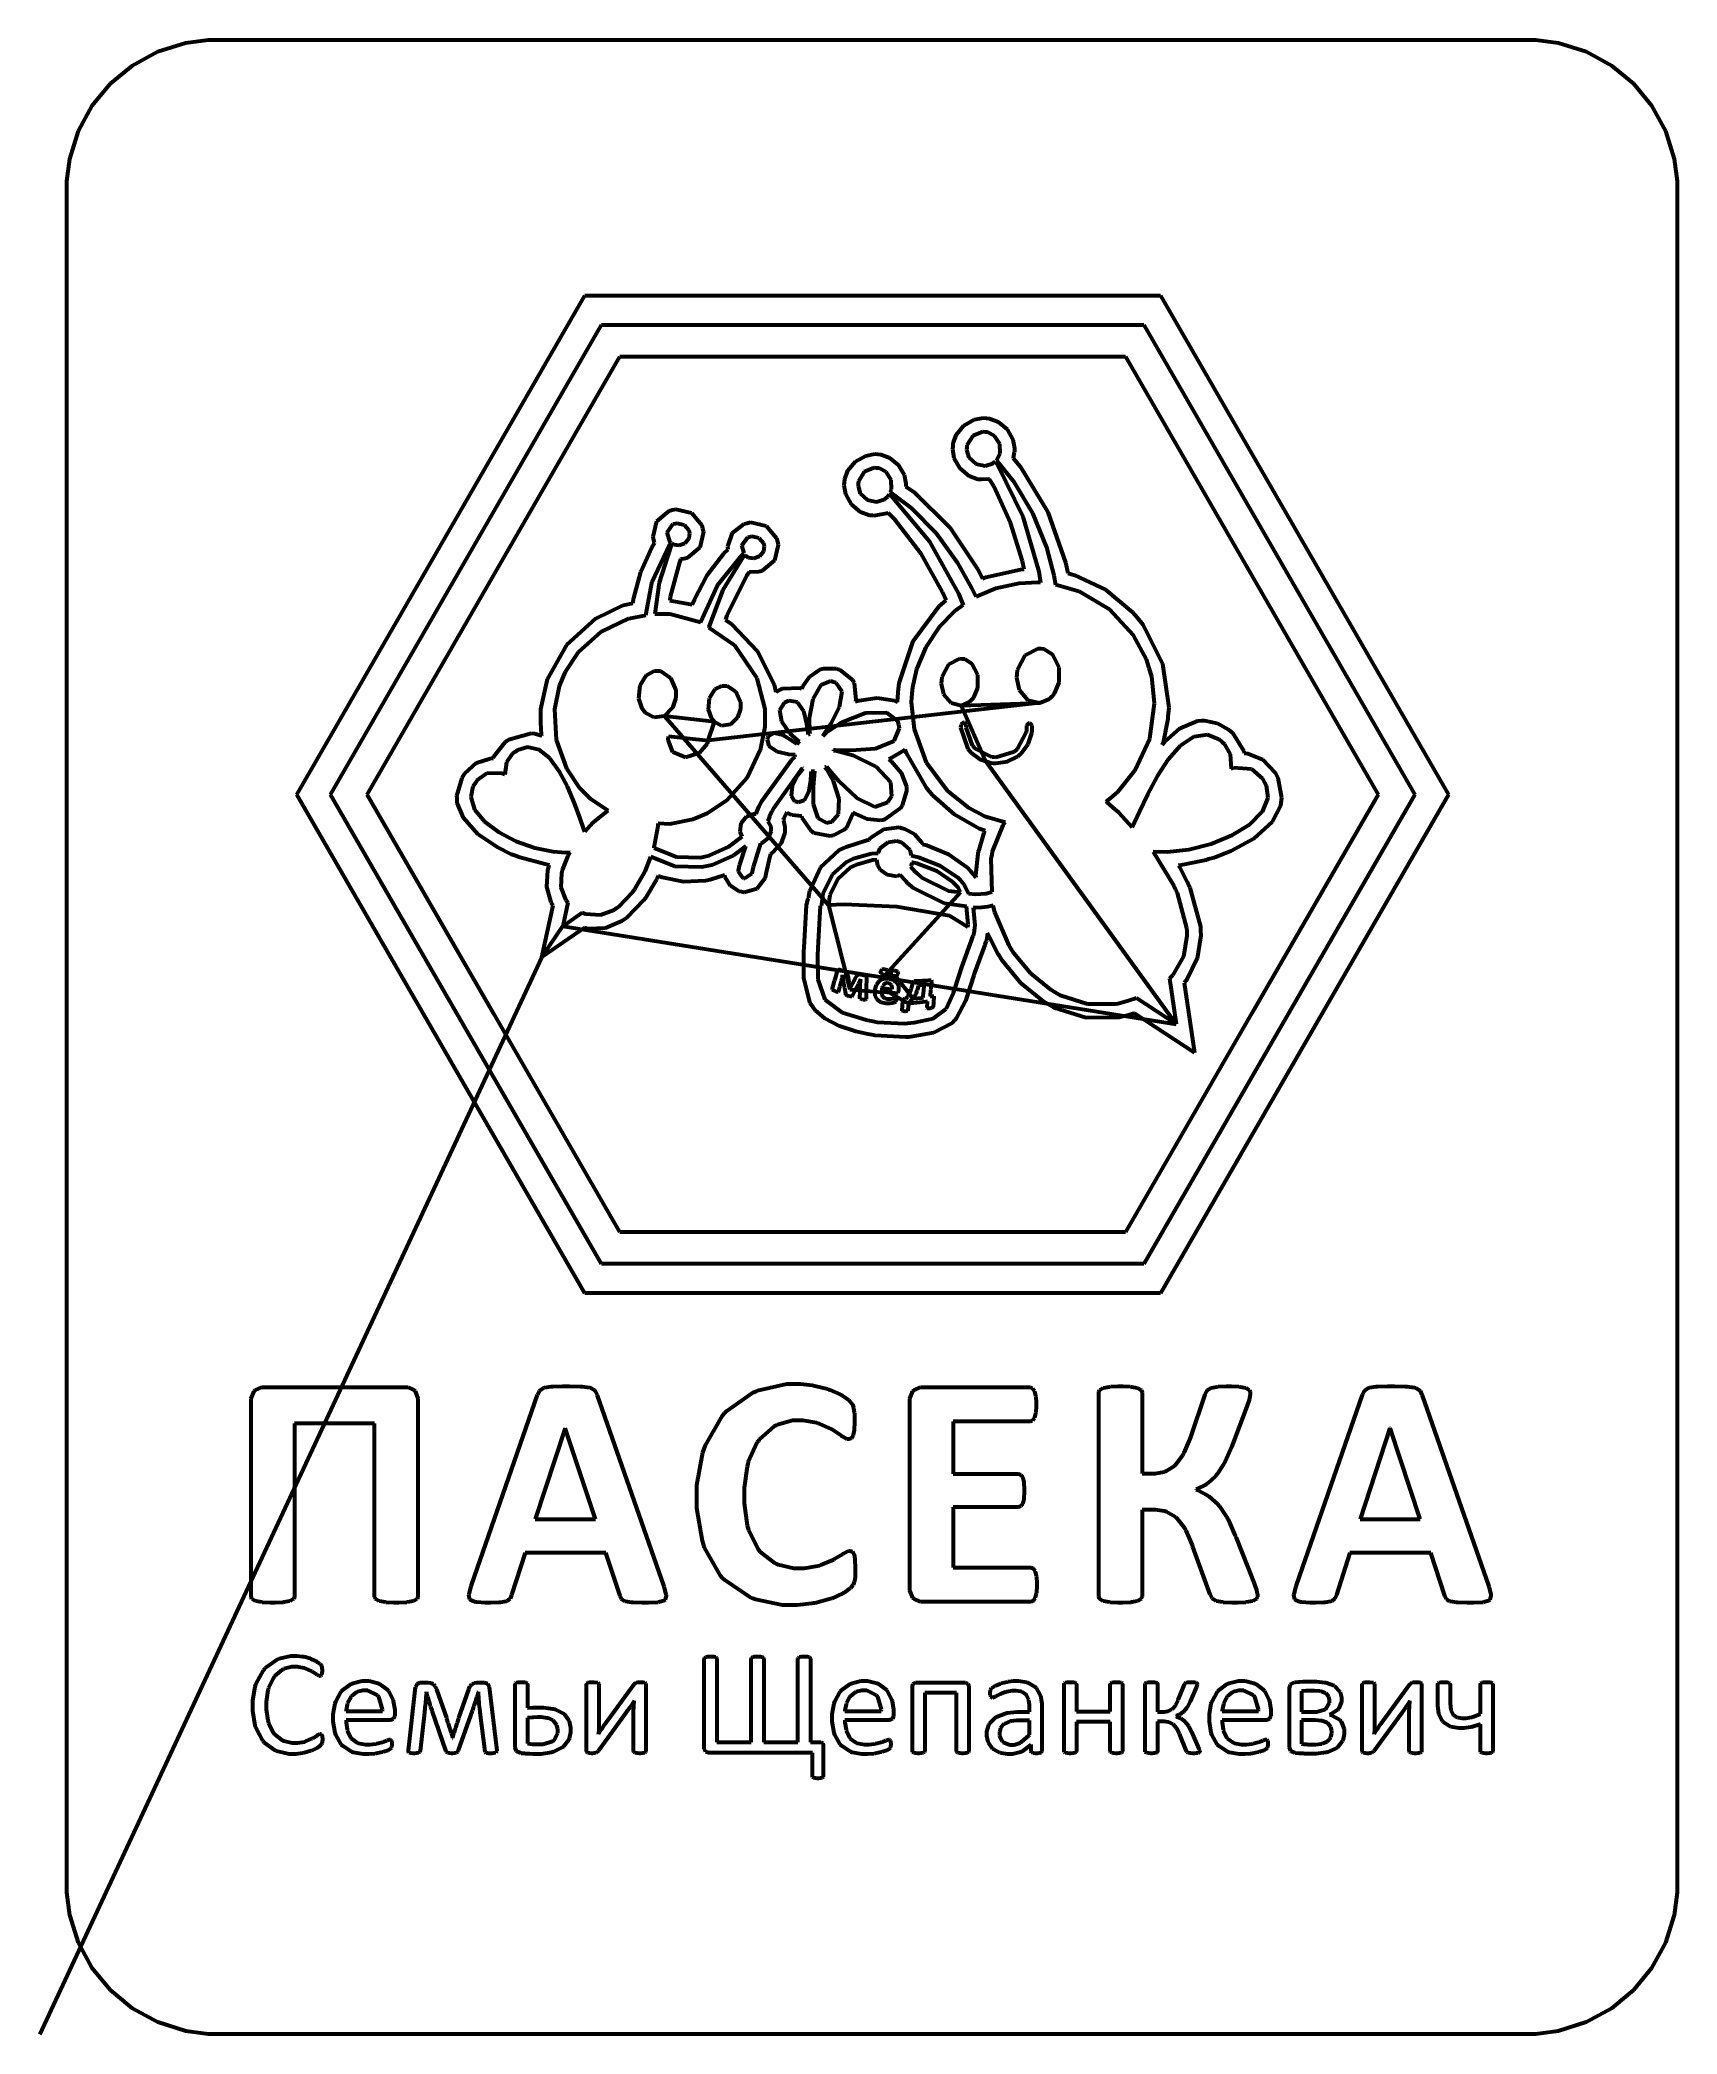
# Model space of a CAD drawing. Header units: millimetres. Extents: x 0 to 242, y 0 to 295.
import ezdxf

# ---------------------------------------------------------------- set-up
doc = ezdxf.new("R2010")
doc.units = ezdxf.units.MM
doc.linetypes.add('K5LT_BASIC', pattern=[0])
doc.layers.add('MOVE', color=82, linetype='Continuous', true_color=0x32cd32)
doc.layers.add('SLICE', color=1, linetype='Continuous', true_color=0xff0000)

msp = doc.modelspace()

# ---------------------------------------------------------------- linework, layer by layer
at = {"layer": 'MOVE', "color": 5, "linetype": 'K5LT_BASIC', "lineweight": 60, "true_color": 0x0000ff}
for p, q in [((99.93, 194.29), (92.5, 195.16)), ((92.5, 195.16), (116.8, 167.14)), ((148.08, 197.1), (98.96, 191.55)), ((136.44, 196.75), (148.08, 197.1)), ((140.03, 188.52), (136.44, 196.75)), ((98.96, 191.55), (99.93, 194.29)), ((168.29, 149.52), (140.03, 188.52)), ((125.21, 156.83), (136.34, 169.07)), ((116.8, 167.14), (119.98, 154.68)), ((74.36, 159.48), (77.44, 164.07)), ((77.44, 164.07), (168.29, 149.52)), ((0, 0), (74.36, 159.48)), ((126.72, 156.64), (125.21, 156.83)), ((129.27, 153.37), (126.72, 156.64)), ((119.98, 154.68), (124.68, 154.3)), ((124.68, 154.3), (124.76, 154.89)), ((124.76, 154.89), (128.67, 152.61)), ((128.67, 152.61), (129.27, 153.37))]:
    msp.add_line(p, q, dxfattribs=at)
at = {"layer": 'SLICE', "color": 5, "linetype": 'K5LT_BASIC', "lineweight": 60, "true_color": 0x0000ff}
for p, q in [((21.6, 294.84), (24.92, 295.29)), ((24.92, 295.29), (26.03, 295.29)), ((26.03, 295.29), (220.43, 295.29)), ((220.43, 295.29), (221.54, 295.29)), ((221.54, 295.29), (224.86, 294.84)), ((13.73, 291.51), (17.47, 293.55)), ((17.47, 293.55), (21.6, 294.84)), ((224.86, 294.84), (228.99, 293.55)), ((228.99, 293.55), (232.74, 291.51)), ((10.46, 288.81), (13.73, 291.51)), ((232.74, 291.51), (236, 288.81)), ((7.76, 285.55), (10.46, 288.81)), ((236, 288.81), (238.7, 285.55)), ((5.72, 281.8), (7.76, 285.55)), ((238.7, 285.55), (240.74, 281.8)), ((4.43, 277.67), (5.72, 281.8)), ((240.74, 281.8), (242.03, 277.67)), ((3.99, 274.36), (4.43, 277.67)), ((242.03, 277.67), (242.48, 274.36)), ((3.99, 273.24), (3.99, 274.36)), ((3.99, 22.05), (3.99, 273.24)), ((242.48, 274.36), (242.48, 273.24)), ((242.48, 273.24), (242.48, 22.05)), ((38.08, 183.57), (80.71, 257.42)), ((80.71, 257.42), (165.98, 257.42)), ((165.98, 257.42), (208.62, 183.57)), ((43.05, 183.57), (83.2, 253.11)), ((83.2, 253.11), (163.49, 253.11)), ((163.49, 253.11), (203.64, 183.57)), ((48.48, 183.57), (85.91, 248.42)), ((85.91, 248.42), (160.78, 248.42)), ((160.78, 248.42), (198.22, 183.57)), ((138.39, 239.06), (139.74, 239.3)), ((139.74, 239.3), (140.19, 239.26)), ((140.19, 239.26), (140.62, 239.22)), ((140.62, 239.22), (141.91, 238.74)), ((135.28, 235.56), (135.75, 236.86)), ((135.75, 236.86), (136.86, 238.21)), ((136.86, 238.21), (138.39, 239.06)), ((138.16, 236.65), (137.3, 235.29)), ((139.65, 237.25), (138.16, 236.65)), ((140, 237.22), (139.65, 237.25)), ((140.36, 237.19), (140, 237.22)), ((141.4, 236.64), (140.36, 237.19)), ((142.18, 235.47), (141.4, 236.64)), ((141.91, 238.74), (143.27, 237.64)), ((143.27, 237.64), (144.11, 236.11)), ((120.78, 232.88), (122.31, 233.72)), ((122.31, 233.72), (123.67, 233.97)), ((123.67, 233.97), (124.11, 233.92)), ((124.11, 233.92), (124.53, 233.89)), ((124.53, 233.89), (125.79, 233.43)), ((125.79, 233.43), (127.13, 232.37)), ((135.2, 234.68), (135.24, 235.12)), ((135.43, 233.33), (135.2, 234.68)), ((135.24, 235.12), (135.28, 235.56)), ((136.28, 231.8), (135.43, 233.33)), ((137.27, 234.94), (137.24, 234.58)), ((137.24, 234.58), (137.59, 233.46)), ((137.3, 235.29), (137.27, 234.94)), ((137.59, 233.46), (138.61, 232.49)), ((141.67, 233.02), (142.21, 234.06)), ((142.21, 234.06), (142.18, 235.47)), ((144.11, 236.11), (144.36, 234.76)), ((144.15, 233.42), (144.13, 233.33)), ((144.13, 233.33), (145.19, 232.12)), ((144.31, 234.23), (144.15, 233.42)), ((144.32, 234.31), (144.31, 234.23)), ((144.36, 234.76), (144.32, 234.31)), ((119.2, 230.23), (119.67, 231.52)), ((119.67, 231.52), (120.78, 232.88)), ((122.09, 231.31), (121.23, 229.95)), ((123.58, 231.92), (122.09, 231.31)), ((123.93, 231.89), (123.58, 231.92)), ((124.28, 231.86), (123.93, 231.89)), ((125.32, 231.31), (124.28, 231.86)), ((126.1, 230.13), (125.32, 231.31)), ((127.13, 232.37), (127.99, 230.9)), ((127.99, 230.9), (128.27, 229.6)), ((137.64, 230.7), (136.28, 231.8)), ((138.93, 230.21), (137.64, 230.7)), ((138.61, 232.49), (139.99, 232.21)), ((139.99, 232.21), (141.11, 232.56)), ((141.11, 232.56), (141.39, 232.79)), ((141.39, 232.79), (141.48, 232.86)), ((141.48, 232.86), (141.82, 232.34)), ((141.82, 232.87), (141.67, 233.02)), ((141.67, 233.02), (141.67, 233.02)), ((144.35, 229.76), (141.82, 232.87)), ((141.82, 232.34), (145.6, 224.71)), ((145.19, 232.12), (149.26, 225.36)), ((119.12, 229.35), (119.16, 229.79)), ((119.36, 228), (119.12, 229.35)), ((119.16, 229.79), (119.2, 230.23)), ((120.2, 226.47), (119.36, 228)), ((121.2, 229.61), (121.17, 229.25)), ((121.17, 229.25), (121.51, 228.13)), ((121.23, 229.95), (121.2, 229.61)), ((121.51, 228.13), (122.53, 227.16)), ((125.03, 227.22), (125.31, 227.45)), ((125.31, 227.45), (125.59, 227.69)), ((125.59, 227.69), (125.77, 228.03)), ((125.77, 228.03), (126.09, 227.75)), ((125.91, 228.3), (126.13, 228.73)), ((129.1, 225.96), (125.91, 228.3)), ((126.09, 227.75), (131.76, 221)), ((126.13, 228.73), (126.1, 230.13)), ((128.27, 229.6), (128.26, 229.17)), ((128.26, 229.17), (129.5, 228.31)), ((129.5, 228.31), (134.76, 223.06)), ((139.37, 230.18), (138.93, 230.21)), ((139.48, 230.17), (139.37, 230.18)), ((140.54, 230.22), (139.48, 230.17)), ((140.65, 230.24), (140.54, 230.22)), ((141.26, 229.2), (140.65, 230.24)), ((143.76, 223.79), (141.26, 229.2)), ((147.08, 225.19), (144.35, 229.76)), ((91.39, 224.01), (93.18, 225.56)), ((93.18, 225.56), (93.68, 225.68)), ((93.68, 225.68), (94.17, 225.8)), ((94.17, 225.8), (96.49, 225.24)), ((96.49, 225.24), (98.04, 223.44)), ((121.56, 225.36), (120.2, 226.47)), ((122.85, 224.88), (121.56, 225.36)), ((122.53, 227.16), (123.91, 226.87)), ((123.29, 224.84), (122.85, 224.88)), ((123.49, 224.83), (123.29, 224.84)), ((125.46, 225.17), (123.49, 224.83)), ((123.91, 226.87), (125.03, 227.22)), ((125.64, 225.26), (125.46, 225.17)), ((126.56, 224.31), (125.64, 225.26)), ((132.8, 222.22), (129.1, 225.96)), ((145.6, 224.71), (147.94, 216.59)), ((149.11, 220.12), (147.08, 225.19)), ((149.26, 225.36), (151.89, 217.88)), ((90.83, 221.7), (91.39, 224.01)), ((90.95, 221.2), (90.83, 221.7)), ((92.9, 222.33), (93.8, 223.61)), ((93.37, 220.84), (92.9, 222.33)), ((93.8, 223.61), (94.16, 223.69)), ((94.16, 223.69), (94.39, 223.75)), ((94.39, 223.75), (95.42, 223.49)), ((95.42, 223.49), (96.12, 222.69)), ((96.23, 222.23), (96.11, 221.46)), ((96.12, 222.69), (96.18, 222.46)), ((96.18, 222.46), (96.23, 222.23)), ((98.28, 222.45), (97.72, 220.14)), ((98.04, 223.44), (98.16, 222.94)), ((98.16, 222.94), (98.28, 222.45)), ((101.88, 220.26), (102.6, 222.29)), ((102.6, 222.29), (104.3, 223.64)), ((103.97, 220.4), (104.86, 221.67)), ((104.3, 223.64), (104.75, 223.75)), ((104.75, 223.75), (105.24, 223.87)), ((104.86, 221.67), (105.23, 221.76)), ((105.23, 221.76), (105.45, 221.82)), ((105.24, 223.87), (107.55, 223.31)), ((105.45, 221.82), (106.48, 221.56)), ((106.48, 221.56), (107.18, 220.76)), ((107.55, 223.31), (109.1, 221.51)), ((109.1, 221.51), (109.23, 221.01)), ((130.51, 219.17), (126.56, 224.31)), ((135.95, 217.82), (132.8, 222.22)), ((134.76, 223.06), (138.9, 216.86)), ((145.53, 218.09), (143.76, 223.79)), ((89, 216.51), (90.64, 220.12)), ((90.64, 220.12), (91.07, 220.8)), ((90.69, 215.11), (93.2, 220.41)), ((90.95, 221.16), (90.95, 221.2)), ((91.05, 220.83), (90.95, 221.16)), ((91.07, 220.8), (91.05, 220.83)), ((93.45, 220.31), (91.71, 214.95)), ((93.2, 220.41), (93.48, 220.77)), ((93.48, 220.77), (93.37, 220.84)), ((93.62, 220.69), (93.45, 220.31)), ((93.69, 220.65), (93.62, 220.69)), ((93.89, 220.53), (93.69, 220.65)), ((94.66, 220.41), (93.89, 220.53)), ((95.54, 220.72), (94.66, 220.41)), ((95.92, 218.58), (95.43, 218.46)), ((96.11, 221.46), (95.54, 220.72)), ((97.72, 220.14), (95.92, 218.58)), ((98.85, 216.02), (101.32, 219.24)), ((100.34, 214.56), (104.03, 219.04)), ((104.21, 218.84), (101.15, 213.86)), ((101.32, 219.24), (101.92, 219.81)), ((101.92, 219.81), (101.88, 220.26)), ((104.32, 219.26), (103.97, 220.4)), ((104.03, 219.04), (104.32, 219.26)), ((104.39, 219.05), (104.21, 218.84)), ((104.43, 218.91), (104.39, 219.05)), ((104.75, 218.72), (104.43, 218.91)), ((104.95, 218.6), (104.75, 218.72)), ((105.72, 218.47), (104.95, 218.6)), ((106.6, 218.79), (105.72, 218.47)), ((107.17, 219.53), (106.6, 218.79)), ((107.29, 220.3), (107.17, 219.53)), ((107.18, 220.76), (107.24, 220.53)), ((107.24, 220.53), (107.29, 220.3)), ((109.35, 220.52), (108.78, 218.21)), ((109.23, 221.01), (109.35, 220.52)), ((133.69, 213.51), (130.51, 219.17)), ((131.76, 221), (136.05, 213.31)), ((150.22, 216), (149.11, 220.12)), ((87.96, 212.68), (89, 216.51)), ((94.71, 217.88), (93.37, 212.8)), ((94.9, 218.37), (94.71, 217.88)), ((94.94, 218.38), (94.9, 218.37)), ((95.38, 218.45), (94.94, 218.38)), ((95.43, 218.46), (95.38, 218.45)), ((96.93, 212.43), (98.85, 216.02)), ((104.67, 215.93), (101.75, 210.03)), ((105.05, 216.47), (104.67, 215.93)), ((105.16, 216.46), (105.05, 216.47)), ((106.36, 216.5), (105.16, 216.46)), ((106.49, 216.53), (106.36, 216.5)), ((106.98, 216.65), (106.49, 216.53)), ((108.78, 218.21), (106.98, 216.65)), ((138.04, 214.11), (135.95, 217.82)), ((138.9, 216.86), (139.6, 215.52)), ((139.6, 215.52), (140.09, 215.72)), ((140.09, 215.72), (145.23, 216.88)), ((145.23, 216.88), (145.76, 216.91)), ((145.76, 216.91), (145.53, 218.09)), ((147.94, 216.59), (148.18, 214.9)), ((150.48, 214.6), (150.22, 216)), ((151.89, 217.88), (152.23, 216.3)), ((152.23, 216.3), (153.22, 216.04)), ((153.22, 216.04), (157.86, 213.84)), ((87.84, 211.88), (87.96, 212.68)), ((89.73, 210.1), (90.69, 215.11)), ((91.71, 214.95), (91.08, 210.29)), ((93.37, 212.8), (93.3, 212.27)), ((97.82, 209.08), (100.34, 214.56)), ((101.15, 213.86), (99.08, 208.4)), ((134.22, 212.3), (133.69, 213.51)), ((136.05, 213.31), (136.76, 211.56)), ((138.67, 212.8), (138.04, 214.11)), ((141.6, 214.07), (138.67, 212.8)), ((145.06, 214.81), (141.6, 214.07)), ((147.8, 214.93), (145.06, 214.81)), ((148.18, 214.9), (147.8, 214.93)), ((153.9, 213.59), (150.48, 214.6)), ((158.4, 210.93), (153.9, 213.59)), ((157.86, 213.84), (161.82, 210.56)), ((82.36, 209.6), (86.41, 211.56)), ((86.41, 211.56), (87.84, 211.88)), ((87.23, 209.6), (89.73, 210.1)), ((91.08, 210.29), (91.8, 210.29)), ((91.8, 210.29), (93.32, 210.29)), ((93.3, 212.27), (93.57, 212.25)), ((93.32, 210.29), (97.82, 209.08)), ((93.57, 212.25), (96.35, 211.75)), ((96.35, 211.75), (96.62, 211.67)), ((96.62, 211.67), (96.93, 212.43)), ((101.75, 210.03), (101.55, 209.4)), ((129.32, 206.23), (133.2, 211.45)), ((135.55, 210.74), (133.12, 208.28)), ((133.2, 211.45), (134.22, 212.3)), ((136.76, 211.56), (135.55, 210.74)), ((161.95, 207.09), (158.4, 210.93)), ((161.82, 210.56), (162.5, 209.76)), ((162.5, 209.76), (163.35, 208.74)), ((78.03, 205.71), (82.36, 209.6)), ((79.78, 204.63), (83.14, 207.66)), ((83.14, 207.66), (87.23, 209.6)), ((99.08, 208.4), (99.05, 208.27)), ((99.05, 208.27), (102.82, 205.72)), ((101.55, 209.4), (102.49, 208.77)), ((102.49, 208.77), (106.29, 204.75)), ((133.12, 208.28), (131.19, 205.38)), ((163.89, 203.55), (161.95, 207.09)), ((163.35, 208.74), (166.24, 202.89)), ((75.19, 200.62), (78.03, 205.71)), ((77.84, 201.72), (79.78, 204.63)), ((102.82, 205.72), (106.16, 200.77)), ((106.29, 204.75), (108.73, 199.79)), ((127.24, 200.04), (129.32, 206.23)), ((131.19, 205.38), (129.84, 202.11)), ((145.89, 204.13), (144.75, 201.94)), ((147.8, 205.14), (145.89, 204.13)), ((148.24, 205.1), (147.8, 205.14)), ((148.69, 205.06), (148.24, 205.1)), ((150, 204.22), (148.69, 205.06)), ((150.96, 202.37), (150, 204.22)), ((77.4, 200.66), (77.84, 201.72)), ((88.9, 199.7), (89.86, 201.23)), ((89.86, 201.23), (91.04, 201.85)), ((91.04, 201.85), (91.45, 201.85)), ((91.45, 201.85), (91.93, 201.85)), ((91.93, 201.85), (93.39, 200.83)), ((93.39, 200.83), (94.21, 198.99)), ((113.02, 199.54), (114.05, 201.04)), ((114.05, 201.04), (115.5, 202.06)), ((115.5, 202.06), (115.86, 202.17)), ((115.86, 202.17), (116.05, 202.22)), ((116.05, 202.22), (117.98, 202.2)), ((117.98, 202.2), (118.17, 202.13)), ((118.17, 202.13), (118.41, 202.06)), ((118.41, 202.06), (120.34, 200.54)), ((129.84, 202.11), (129.23, 199.43)), ((133.58, 200.9), (133.55, 200.42)), ((134.56, 202.78), (133.58, 200.9)), ((136.2, 203.65), (134.56, 202.78)), ((136.58, 203.61), (136.2, 203.65)), ((136.97, 203.58), (136.58, 203.61)), ((138.09, 202.87), (136.97, 203.58)), ((138.91, 201.27), (138.09, 202.87)), ((138.91, 199.34), (138.91, 201.27)), ((144.71, 201.38), (144.65, 200.81)), ((144.65, 200.81), (145.06, 199.03)), ((144.75, 201.94), (144.71, 201.38)), ((150.96, 200.12), (150.96, 202.37)), ((164.29, 202.28), (163.89, 203.55)), ((164.68, 201.03), (164.29, 202.28)), ((165.1, 197.01), (164.68, 201.03)), ((166.24, 202.89), (167.19, 196.44)), ((74.17, 196.18), (75.19, 200.62)), ((76.29, 196.18), (76.97, 199.61)), ((76.97, 199.61), (77.4, 200.66)), ((88.72, 197.77), (88.9, 199.7)), ((94.21, 197.87), (93.71, 196.38)), ((94.21, 198.99), (94.21, 198.37)), ((94.21, 198.37), (94.21, 197.87)), ((99.19, 197.82), (100.02, 199.13)), ((100.02, 199.13), (101.04, 199.66)), ((101.04, 199.66), (101.38, 199.66)), ((101.38, 199.66), (101.8, 199.66)), ((101.8, 199.66), (103.06, 198.79)), ((103.06, 198.79), (103.76, 197.21)), ((106.16, 200.77), (107.39, 196.22)), ((108.73, 199.79), (108.98, 198.7)), ((108.98, 198.7), (109.03, 198.75)), ((109.03, 198.75), (109.66, 199.11)), ((109.66, 199.11), (109.73, 199.13)), ((109.73, 199.13), (109.98, 199.25)), ((109.98, 199.25), (112.61, 199.32)), ((112.61, 199.32), (112.86, 199.2)), ((112.86, 199.2), (113.02, 199.54)), ((115.68, 199.76), (114.46, 197.68)), ((117.16, 200.31), (115.68, 199.76)), ((117.55, 200.18), (117.16, 200.31)), ((117.94, 200.06), (117.55, 200.18)), ((118.84, 198.78), (117.94, 200.06)), ((118.44, 196.52), (118.84, 198.78)), ((120.34, 200.54), (120.47, 200.3)), ((120.47, 200.3), (120.58, 200.08)), ((120.58, 200.08), (120.85, 197.57)), ((121.32, 197.46), (124.02, 197.87)), ((124.02, 197.87), (126.59, 197.46)), ((127.04, 197.33), (127.11, 198.58)), ((127.11, 198.58), (127.12, 198.71)), ((127.12, 198.71), (127.24, 200.04)), ((129.15, 198.52), (129.03, 197.21)), ((129.23, 199.43), (129.15, 198.52)), ((133.55, 200.42), (133.5, 199.94)), ((133.5, 199.94), (133.85, 198.41)), ((133.85, 198.41), (134.94, 197.1)), ((137.98, 197.57), (138.31, 197.92)), ((138.31, 197.92), (138.91, 199.34)), ((145.06, 199.03), (146.33, 197.51)), ((149.54, 197.72), (149.88, 198.07)), ((149.88, 198.07), (150.26, 198.48)), ((150.26, 198.48), (150.96, 200.12)), ((74.17, 194.7), (74.17, 196.18)), ((76.51, 191.66), (76.29, 196.18)), ((89.19, 196.29), (88.72, 197.77)), ((89.5, 195.91), (89.19, 196.29)), ((89.75, 195.58), (89.5, 195.91)), ((90.96, 194.94), (89.75, 195.58)), ((92.5, 195.16), (90.96, 194.94)), ((93.71, 196.38), (92.5, 195.16)), ((99.04, 196.16), (99.19, 197.82)), ((99.45, 194.89), (99.04, 196.16)), ((99.71, 194.56), (99.45, 194.89)), ((103.33, 194.96), (102.29, 193.92)), ((103.76, 196.25), (103.33, 194.96)), ((103.76, 197.21), (103.76, 196.67)), ((103.76, 196.67), (103.76, 196.25)), ((107.39, 196.22), (107.39, 194.7)), ((110.23, 197.11), (109.52, 196.05)), ((109.52, 196.05), (109.82, 194.35)), ((110.56, 197.26), (110.23, 197.11)), ((110.9, 197.41), (110.56, 197.26)), ((112.2, 197.24), (110.9, 197.41)), ((113.15, 195.89), (112.2, 197.24)), ((113.61, 193.99), (113.15, 195.89)), ((114.46, 197.68), (113.93, 194.83)), ((117.18, 194.08), (118.44, 196.52)), ((122.27, 195.59), (118.75, 194.21)), ((120.85, 197.57), (120.8, 197.3)), ((120.8, 197.3), (121.32, 197.46)), ((125.42, 195.66), (122.27, 195.59)), ((127.05, 194.41), (125.42, 195.66)), ((126.59, 197.46), (127.04, 197.2)), ((127.04, 197.2), (127.04, 197.33)), ((129.03, 197.21), (129.47, 193.2)), ((134.94, 197.1), (136.44, 196.75)), ((136.44, 196.75), (137.7, 197.28)), ((137.7, 197.28), (137.98, 197.57)), ((146.33, 197.51), (148.08, 197.1)), ((148.08, 197.1), (149.54, 197.72)), ((164.37, 191.83), (165.1, 197.01)), ((167.07, 195.11), (167.04, 194.75)), ((167.19, 196.44), (167.07, 195.11)), ((69.44, 191.71), (72.83, 192.63)), ((72.83, 192.63), (73.19, 192.57)), ((73.19, 192.57), (73.29, 192.56)), ((73.29, 192.56), (74.25, 192.29)), ((74.17, 194.14), (74.17, 194.7)), ((74.31, 192.45), (74.17, 194.14)), ((74.25, 192.29), (74.34, 192.25)), ((74.34, 192.25), (74.31, 192.45)), ((93.05, 191.62), (93.09, 192.2)), ((93.09, 192.2), (98.96, 191.55)), ((99.93, 194.29), (99.71, 194.56)), ((100.97, 193.73), (99.93, 194.29)), ((102.29, 193.92), (100.97, 193.73)), ((107.39, 193.56), (106.7, 190.13)), ((107.39, 194.7), (107.39, 193.56)), ((107.87, 192.15), (107.78, 191.91)), ((108.69, 192.65), (107.87, 192.15)), ((110.05, 192.32), (108.69, 192.65)), ((109.82, 194.35), (111.01, 192.63)), ((111.49, 191.46), (110.05, 192.32)), ((111.01, 192.63), (112.19, 191.61)), ((113.77, 192.73), (113.61, 193.99)), ((113.8, 192.43), (113.77, 192.73)), ((113.8, 192.43), (114.05, 192.53)), ((113.93, 194.83), (113.99, 192.76)), ((113.99, 192.76), (114.05, 192.53)), ((115.94, 192.19), (116.22, 192.6)), ((115.94, 192.19), (115.97, 192.17)), ((116.49, 192.72), (115.97, 192.17)), ((116.22, 192.6), (117.18, 194.08)), ((118.75, 194.21), (116.49, 192.72)), ((126.51, 191.48), (127.32, 193.36)), ((127.19, 193.88), (127.05, 194.41)), ((127.32, 193.36), (127.19, 193.88)), ((129.47, 193.2), (131.28, 188.29)), ((136.39, 193.81), (136.37, 193.46)), ((136.37, 193.46), (137.44, 190.29)), ((136.78, 194.22), (136.39, 193.87)), ((136.39, 193.87), (136.39, 193.81)), ((136.84, 194.21), (136.78, 194.22)), ((136.89, 194.21), (136.84, 194.21)), ((137.24, 193.82), (136.89, 194.21)), ((137.21, 193.46), (137.24, 193.76)), ((138.12, 190.8), (137.21, 193.46)), ((137.24, 193.76), (137.24, 193.82)), ((146.08, 192.79), (144.75, 190.26)), ((146.12, 193.09), (146.08, 192.79)), ((146.13, 193.32), (146.12, 193.12)), ((146.12, 193.12), (146.12, 193.09)), ((146.48, 194.13), (146.13, 193.75)), ((146.13, 193.75), (146.13, 193.69)), ((146.13, 193.69), (146.13, 193.62)), ((146.13, 193.62), (146.13, 193.42)), ((146.13, 193.42), (146.13, 193.39)), ((146.13, 193.39), (146.13, 193.32)), ((146.36, 191), (146.93, 192.65)), ((146.54, 194.13), (146.48, 194.13)), ((146.59, 194.14), (146.54, 194.13)), ((146.97, 193.78), (146.59, 194.14)), ((146.93, 192.65), (146.96, 193.02)), ((146.96, 193.05), (146.98, 193.34)), ((146.96, 193.02), (146.96, 193.05)), ((146.98, 193.72), (146.97, 193.78)), ((146.98, 193.7), (146.98, 193.72)), ((146.98, 193.46), (146.98, 193.7)), ((146.98, 193.37), (146.98, 193.46)), ((146.98, 193.34), (146.98, 193.37)), ((167.04, 194.75), (166.34, 191.24)), ((166.62, 191.37), (168.87, 193.35)), ((168.87, 193.35), (171.47, 194.46)), ((168.97, 190.83), (170.9, 192.14)), ((170.9, 192.14), (172.94, 192.41)), ((171.47, 194.46), (172.05, 194.49)), ((172.05, 194.49), (172.46, 194.52)), ((172.46, 194.52), (174.36, 194.13)), ((172.94, 192.41), (174.61, 191.73)), ((174.36, 194.13), (176.06, 193.17)), ((176.06, 193.17), (176.37, 192.9)), ((176.37, 192.9), (176.63, 192.68)), ((176.63, 192.68), (178.31, 189.97)), ((67.12, 188.91), (67.22, 189.16)), ((67.22, 189.16), (68.9, 191.32)), ((68.9, 191.32), (69.14, 191.49)), ((69.94, 189.56), (69.09, 188.34)), ((69.14, 191.49), (69.44, 191.71)), ((70.32, 189.82), (69.94, 189.56)), ((70.73, 190.11), (70.32, 189.82)), ((72.21, 190.57), (70.73, 190.11)), ((73.95, 190.18), (72.21, 190.57)), ((75.52, 188.91), (73.95, 190.18)), ((78.03, 187.4), (76.51, 191.66)), ((93.76, 189.83), (93.05, 191.62)), ((95.6, 189.04), (93.76, 189.83)), ((97.65, 189.66), (95.6, 189.04)), ((98.83, 191.03), (97.65, 189.66)), ((98.96, 191.55), (98.83, 191.03)), ((106.7, 190.13), (104.76, 186.04)), ((107.78, 191.91), (107.69, 191.68)), ((107.69, 191.68), (107.97, 190.76)), ((107.97, 190.76), (109.2, 189.93)), ((109.2, 189.93), (110.92, 189.51)), ((110.92, 189.51), (111.86, 189.48)), ((111.3, 188.62), (111.84, 189.13)), ((112.13, 190.99), (111.49, 191.46)), ((111.83, 189.26), (111.86, 189.48)), ((111.87, 189.16), (111.83, 189.26)), ((111.84, 189.13), (111.87, 189.16)), ((112.13, 190.99), (112.5, 191.46)), ((112.19, 191.61), (112.5, 191.46)), ((117.52, 190.16), (117.85, 190.15)), ((117.52, 190.16), (117.52, 190)), ((117.83, 190), (117.52, 190)), ((120.46, 189.32), (117.83, 190)), ((117.85, 190.15), (120.16, 190.1)), ((120.16, 190.1), (123.74, 190.38)), ((123.85, 187.64), (120.46, 189.32)), ((123.74, 190.38), (126.51, 191.48)), ((128.01, 190.07), (125.97, 188.86)), ((128.17, 190.23), (128.01, 190.07)), ((128.37, 189.68), (128.17, 190.23)), ((131.31, 184.52), (128.37, 189.68)), ((137.44, 190.29), (137.66, 190.03)), ((137.66, 190.03), (137.88, 189.78)), ((137.88, 189.78), (139.22, 188.79)), ((138.3, 190.59), (138.12, 190.8)), ((138.48, 190.38), (138.3, 190.59)), ((140.98, 189.08), (138.48, 190.38)), ((141.28, 189.06), (140.98, 189.08)), ((141.59, 189.03), (141.28, 189.06)), ((144.31, 189.89), (141.59, 189.03)), ((143.3, 188.44), (144.82, 189.2)), ((144.53, 190.07), (144.31, 189.89)), ((144.75, 190.26), (144.53, 190.07)), ((144.82, 189.2), (145.08, 189.42)), ((145.08, 189.42), (145.34, 189.64)), ((145.34, 189.64), (146.36, 191)), ((162.18, 187.08), (164.37, 191.83)), ((166.23, 190.9), (166.62, 191.37)), ((166.34, 191.24), (166.23, 190.9)), ((167.16, 188.78), (168.97, 190.83)), ((174.61, 191.73), (175.04, 191.35)), ((175.04, 191.35), (175.45, 191.01)), ((175.45, 191.01), (176.3, 189.52)), ((176.3, 189.52), (176.41, 187.37)), ((178.31, 189.97), (178.38, 189.66)), ((178.38, 189.66), (178.89, 189.62)), ((178.89, 189.62), (181.14, 188.71)), ((62.52, 186), (62.67, 186.24)), ((62.67, 186.24), (62.95, 186.68)), ((62.95, 186.68), (64.65, 188.22)), ((64.65, 188.22), (66.68, 188.9)), ((66.24, 186.71), (64.7, 185.63)), ((68.46, 186.68), (66.24, 186.71)), ((66.68, 188.9), (67.12, 188.91)), ((68.84, 186.49), (68.46, 186.68)), ((69.09, 188.34), (68.84, 186.49)), ((76.92, 187), (75.52, 188.91)), ((78.14, 184.71), (76.92, 187)), ((79.98, 184.48), (78.03, 187.4)), ((104.76, 186.04), (101.73, 182.68)), ((106.9, 182.54), (111.3, 188.62)), ((112.71, 187.21), (108.68, 181.6)), ((111.47, 184.81), (112.27, 186.39)), ((112.27, 186.39), (113.06, 187.39)), ((112.95, 187.43), (112.71, 187.21)), ((113.06, 187.39), (112.95, 187.43)), ((113.06, 187.39), (113.06, 187.39)), ((114.2, 186.64), (114.13, 185.56)), ((114.22, 186.94), (114.2, 186.64)), ((114.72, 187), (114.22, 186.94)), ((114.65, 186.35), (114.51, 184.69)), ((114.72, 187), (114.65, 186.35)), ((116.48, 187.69), (116.28, 187.53)), ((116.58, 187.21), (116.28, 187.53)), ((116.48, 187.69), (116.84, 187.26)), ((117.54, 185.5), (116.58, 187.21)), ((116.84, 187.26), (118.35, 185.51)), ((126.02, 185.35), (123.85, 187.64)), ((125.97, 188.86), (125.73, 188.78)), ((125.73, 188.78), (126.1, 188.48)), ((126.1, 188.48), (127.58, 186.76)), ((127.58, 186.76), (128.34, 184.71)), ((131.28, 188.29), (134.42, 184.11)), ((139.22, 188.79), (140.85, 188.24)), ((140.85, 188.24), (141.21, 188.21)), ((141.21, 188.21), (141.57, 188.18)), ((141.57, 188.18), (143.3, 188.44)), ((159.64, 183.93), (162.18, 187.08)), ((164.07, 183.59), (165.52, 186.27)), ((165.52, 186.27), (167.16, 188.78)), ((176.41, 187.37), (176.85, 187.54)), ((176.85, 187.54), (179.42, 187.34)), ((179.42, 187.34), (181.07, 185.94)), ((181.14, 188.71), (182.93, 186.82)), ((182.93, 186.82), (183.2, 186.29)), ((183.2, 186.29), (183.34, 186.01)), ((80.71, 109.73), (38.08, 183.57)), ((83.2, 114.04), (43.05, 183.57)), ((67.19, 151.16), (48.48, 183.57)), ((61.77, 183.35), (62.52, 186)), ((61.78, 183.06), (61.77, 183.35)), ((64.14, 184.74), (63.82, 183.22)), ((63.82, 183.22), (64.37, 181.33)), ((64.4, 185.15), (64.14, 184.74)), ((64.7, 185.63), (64.4, 185.15)), ((79.18, 182.29), (78.14, 184.71)), ((80.78, 183.68), (79.98, 184.48)), ((81.59, 182.87), (80.78, 183.68)), ((111.3, 183.34), (111.47, 184.81)), ((111.82, 182.53), (111.3, 183.34)), ((113.85, 183.9), (113.21, 182.65)), ((114.13, 185.56), (113.85, 183.9)), ((114.51, 184.69), (114.54, 182.1)), ((118.37, 182.91), (117.54, 185.5)), ((118.35, 185.51), (120.96, 183.05)), ((125.89, 182.85), (126.18, 183.3)), ((126.18, 183.3), (126.02, 185.35)), ((128.35, 184.02), (127.71, 181.91)), ((128.34, 184.71), (128.35, 184.25)), ((128.35, 184.25), (128.35, 184.02)), ((131.7, 184.06), (131.31, 184.52)), ((132.25, 183.39), (131.7, 184.06)), ((135.46, 180.57), (132.25, 183.39)), ((134.42, 184.11), (137.57, 181.57)), ((157.92, 182.49), (158.63, 183.08)), ((158.63, 183.08), (159.64, 183.93)), ((162.85, 181.04), (164.07, 183.59)), ((203.64, 183.57), (163.49, 114.04)), ((208.62, 183.57), (165.98, 109.73)), ((198.22, 183.57), (179.5, 151.16)), ((181.07, 185.94), (181.38, 185.35)), ((181.38, 185.35), (181.63, 184.86)), ((181.63, 184.86), (181.84, 183.07)), ((183.34, 186.01), (183.9, 183.04)), ((61.81, 182.31), (61.78, 183.06)), ((62.72, 180.09), (61.81, 182.31)), ((64.37, 181.33), (65.83, 179.55)), ((80.04, 179.99), (79.18, 182.29)), ((84.16, 181.15), (81.59, 182.87)), ((83.96, 181.03), (82.24, 179.65)), ((84.16, 181.15), (83.96, 181.03)), ((97.77, 180.3), (96.71, 179.87)), ((98.82, 180.74), (97.77, 180.3)), ((101.73, 182.68), (98.82, 180.74)), ((103.87, 179.29), (104.67, 180.29)), ((104.67, 180.29), (105.65, 180.69)), ((105.65, 180.69), (105.99, 180.69)), ((105.99, 180.69), (106.07, 180.69)), ((106.07, 180.69), (106.21, 181.13)), ((106.21, 181.13), (106.55, 181.83)), ((106.55, 181.83), (106.9, 182.54)), ((108.04, 180.28), (107.82, 179.62)), ((108.36, 180.94), (108.04, 180.28)), ((108.68, 181.6), (108.36, 180.94)), ((110.59, 180.82), (110.23, 180.12)), ((110.63, 180.89), (110.59, 180.82)), ((110.68, 180.85), (110.63, 180.89)), ((111.31, 180.54), (110.68, 180.85)), ((111.38, 180.51), (111.31, 180.54)), ((111.49, 180.47), (111.38, 180.51)), ((112.7, 180.32), (111.49, 180.47)), ((112.06, 182.44), (111.82, 182.53)), ((112.29, 182.36), (112.06, 182.44)), ((113.21, 182.65), (112.29, 182.36)), ((112.83, 180.33), (112.7, 180.32)), ((112.9, 180.08), (112.83, 180.33)), ((114.54, 182.1), (115.21, 180.05)), ((117.29, 179.52), (118.27, 180.63)), ((118.27, 180.63), (118.37, 182.91)), ((120.41, 180.67), (119.45, 178.63)), ((120.44, 180.9), (120.41, 180.67)), ((120.78, 180.68), (120.44, 180.9)), ((122.58, 179.88), (120.78, 180.68)), ((120.96, 183.05), (123.65, 181.73)), ((123.65, 181.73), (125.58, 182.4)), ((127.43, 181.47), (125.15, 179.83)), ((125.58, 182.4), (125.89, 182.85)), ((127.59, 181.72), (127.43, 181.47)), ((127.71, 181.91), (127.59, 181.72)), ((139.17, 178.46), (135.46, 180.57)), ((137.57, 181.57), (138.74, 180.96)), ((138.74, 180.96), (139.9, 180.35)), ((139.9, 180.35), (142.94, 179.46)), ((157.92, 182.49), (158.03, 182.41)), ((158.03, 182.41), (159.25, 181.35)), ((159.25, 181.35), (159.38, 181.24)), ((159.38, 181.24), (159.79, 180.86)), ((159.79, 180.86), (161.75, 178.73)), ((162.13, 179.43), (162.85, 181.04)), ((181.01, 180.96), (179.15, 179.06)), ((181.84, 183.07), (181.01, 180.96)), ((183.75, 181.89), (182.49, 179.5)), ((183.86, 182.73), (183.75, 181.89)), ((183.9, 183.04), (183.86, 182.73)), ((64.9, 177.64), (62.72, 180.09)), ((67.73, 175.73), (64.9, 177.64)), ((65.83, 179.55), (67.95, 177.96)), ((67.95, 177.96), (70.51, 176.64)), ((80.53, 178.55), (80.04, 179.99)), ((80.71, 178.04), (80.53, 178.55)), ((81.9, 179.33), (80.71, 178.04)), ((82.06, 179.48), (81.9, 179.33)), ((82.24, 179.65), (82.06, 179.48)), ((90.96, 175.68), (91.55, 178.84)), ((91.55, 178.84), (91.57, 179.27)), ((93.28, 179.18), (91.57, 179.27)), ((96.71, 179.87), (93.28, 179.18)), ((101.98, 175.8), (104.01, 177.34)), ((103.73, 178.01), (103.87, 179.29)), ((104.01, 177.34), (103.73, 178.01)), ((107.82, 179.62), (108.27, 178.82)), ((108.27, 178.08), (107.86, 177.1)), ((108.27, 178.82), (108.27, 178.41)), ((108.27, 178.41), (108.27, 178.08)), ((110.31, 177.87), (109.74, 176.26)), ((110.09, 179.82), (110.08, 179.8)), ((110.08, 179.8), (110.12, 179.69)), ((110.19, 180.03), (110.09, 179.82)), ((110.12, 179.69), (110.31, 178.73)), ((110.2, 180.05), (110.19, 180.03)), ((110.23, 180.12), (110.2, 180.05)), ((110.31, 178.73), (110.31, 178.41)), ((110.31, 178.41), (110.31, 177.87)), ((114.26, 178.1), (112.9, 180.08)), ((114.48, 177.96), (114.26, 178.1)), ((114.68, 177.82), (114.48, 177.96)), ((117.03, 177.39), (114.68, 177.82)), ((115.21, 180.05), (116.53, 179.37)), ((116.53, 179.37), (116.91, 179.44)), ((116.91, 179.44), (117.29, 179.52)), ((117.28, 177.43), (117.03, 177.39)), ((117.47, 177.47), (117.28, 177.43)), ((119.14, 178.33), (117.47, 177.47)), ((119.28, 178.46), (119.14, 178.33)), ((119.45, 178.63), (119.28, 178.46)), ((124.47, 179.68), (122.58, 179.88)), ((122.8, 176.82), (123.08, 177.2)), ((123.08, 177.2), (124.97, 178.44)), ((124.86, 179.76), (124.47, 179.68)), ((125.15, 179.83), (124.86, 179.76)), ((124.97, 178.44), (127.26, 178.7)), ((127.26, 178.7), (127.73, 178.57)), ((127.73, 178.57), (128.06, 178.49)), ((128.06, 178.49), (129.48, 177.71)), ((129.48, 177.71), (130.56, 176.51)), ((139.09, 175.36), (139.87, 177.91)), ((139.98, 178.15), (139.17, 178.46)), ((139.87, 177.91), (139.98, 178.15)), ((141.11, 175.09), (142.67, 179.02)), ((142.67, 179.02), (142.94, 179.46)), ((161.75, 178.73), (162.13, 179.43)), ((176.54, 177.46), (173.46, 176.21)), ((179.15, 179.06), (176.54, 177.46)), ((182.49, 179.5), (179.76, 176.98)), ((69.84, 174.69), (67.73, 175.73)), ((70.57, 174.41), (69.84, 174.69)), ((70.51, 176.64), (73.28, 175.67)), ((70.94, 174.27), (70.57, 174.41)), ((75.03, 173.17), (70.94, 174.27)), ((73.28, 175.67), (76.02, 175.1)), ((76.02, 175.1), (77.89, 174.98)), ((78.21, 174.47), (77.4, 172.51)), ((77.89, 174.98), (78.52, 175.03)), ((78.31, 174.67), (78.21, 174.47)), ((78.44, 174.91), (78.31, 174.67)), ((78.52, 175.03), (78.44, 174.91)), ((89.63, 172.17), (90.47, 174.3)), ((94.02, 172.88), (90.47, 174.3)), ((90.96, 175.67), (90.96, 175.68)), ((90.96, 175.67), (94.28, 174.33)), ((94.28, 174.33), (97.84, 174.22)), ((97.84, 174.22), (98.49, 174.36)), ((98.49, 174.36), (99.13, 174.51)), ((99.13, 174.51), (101.98, 175.8)), ((102.74, 174.54), (99.53, 173.1)), ((104.53, 175.9), (102.74, 174.54)), ((103.66, 173.19), (104.53, 175.9)), ((106.75, 176.29), (105.62, 172.77)), ((106.86, 176.3), (106.75, 176.29)), ((107.86, 177.1), (106.86, 176.3)), ((108.13, 174.44), (107.52, 171.8)), ((108.21, 174.7), (108.13, 174.44)), ((108.52, 174.89), (108.21, 174.7)), ((109.74, 176.26), (108.52, 174.89)), ((115.59, 172.72), (118.37, 175.29)), ((118.37, 175.29), (119.1, 175.65)), ((119.1, 175.65), (119.39, 175.8)), ((119.39, 175.8), (122.48, 176.77)), ((120.51, 174.07), (123.15, 174.81)), ((122.48, 176.77), (122.8, 176.82)), ((123.15, 174.81), (124.17, 174.88)), ((124.17, 174.88), (124.45, 175.62)), ((124.45, 175.62), (125.64, 176.51)), ((125.64, 176.51), (126.85, 176.69)), ((126.85, 176.69), (127.22, 176.59)), ((127.22, 176.59), (127.57, 176.5)), ((127.57, 176.5), (128.83, 175.38)), ((128.83, 175.38), (129.03, 174.53)), ((129.03, 174.53), (129.29, 174.47)), ((129.29, 174.47), (129.46, 174.43)), ((129.46, 174.43), (130.15, 174.27)), ((130.15, 174.27), (133.31, 173.06)), ((130.56, 176.51), (130.71, 176.22)), ((130.71, 176.22), (131.36, 176.04)), ((131.36, 176.04), (134.55, 174.72)), ((134.55, 174.72), (137.36, 172.75)), ((138.64, 171.59), (138.96, 174.78)), ((138.96, 174.78), (139.03, 175.1)), ((139.03, 175.1), (139.09, 175.36)), ((140.89, 174.02), (141.03, 174.67)), ((141.03, 174.67), (141.11, 175.09)), ((166.96, 175), (164.86, 175.05)), ((164.86, 175.05), (167.94, 170.05)), ((170.17, 175.36), (166.96, 175)), ((173.46, 176.21), (170.17, 175.36)), ((176.39, 175.14), (173.92, 174.19)), ((179.76, 176.98), (176.39, 175.14)), ((75.46, 173.11), (75.03, 173.17)), ((75.1, 169.88), (75.25, 172.35)), ((75.25, 172.35), (75.38, 172.84)), ((75.38, 172.84), (75.39, 172.86)), ((75.39, 172.86), (75.45, 173.09)), ((75.45, 173.09), (75.46, 173.11)), ((77.24, 171.88), (77.17, 169.79)), ((77.36, 172.31), (77.24, 171.88)), ((77.4, 172.51), (77.36, 172.31)), ((88.11, 169.55), (89.37, 171.66)), ((89.37, 171.66), (89.49, 171.89)), ((89.49, 171.89), (89.63, 172.17)), ((91.53, 171.42), (91.34, 171.01)), ((91.55, 171.46), (91.53, 171.42)), ((92.17, 171.24), (91.55, 171.46)), ((98.06, 172.77), (94.02, 172.88)), ((98.8, 172.93), (98.06, 172.77)), ((99.53, 173.1), (98.8, 172.93)), ((101.28, 171.55), (99.44, 170.97)), ((101.46, 171.62), (101.28, 171.55)), ((101.51, 171.32), (101.46, 171.62)), ((102.26, 170.01), (101.51, 171.32)), ((103.46, 172.17), (103.48, 172.31)), ((104.14, 171.16), (103.46, 172.17)), ((103.48, 172.31), (103.66, 173.19)), ((105.43, 171.79), (104.41, 171.11)), ((105.46, 171.92), (105.43, 171.79)), ((105.62, 172.77), (105.46, 171.92)), ((107.47, 171.53), (107.38, 171.12)), ((107.52, 171.8), (107.47, 171.53)), ((114.02, 169.27), (115.59, 172.72)), ((116.03, 168.87), (117.38, 171.69)), ((117.38, 171.69), (119.52, 173.57)), ((120.03, 172.72), (118.17, 171.08)), ((119.52, 173.57), (120.02, 173.82)), ((120.02, 173.82), (120.51, 174.07)), ((120.47, 172.93), (120.03, 172.72)), ((120.91, 173.16), (120.47, 172.93)), ((123.32, 173.83), (120.91, 173.16)), ((123.98, 173.88), (123.32, 173.83)), ((124.1, 173.03), (123.98, 173.88)), ((124.3, 172.69), (124.1, 173.03)), ((124.49, 172.37), (124.3, 172.69)), ((125.47, 171.63), (124.49, 172.37)), ((126.93, 171.43), (125.47, 171.63)), ((127.38, 171.63), (126.93, 171.43)), ((128.28, 170.65), (127.38, 171.63)), ((129.02, 173.02), (128.92, 172.88)), ((128.92, 172.88), (129.61, 172.12)), ((129.12, 173.38), (129.02, 173.02)), ((129.14, 173.49), (129.12, 173.38)), ((129.23, 173.47), (129.14, 173.49)), ((129.87, 173.31), (129.23, 173.47)), ((129.61, 172.12), (129.82, 171.94)), ((129.82, 171.94), (130.58, 171.28)), ((132.82, 172.2), (129.87, 173.31)), ((130.58, 171.28), (134.57, 169.3)), ((135.23, 170.58), (132.82, 172.2)), ((133.31, 173.06), (135.92, 171.3)), ((135.92, 171.3), (136.33, 170.86)), ((137.36, 172.75), (137.83, 172.25)), ((137.83, 172.25), (137.9, 172.17)), ((137.9, 172.17), (138.58, 171.36)), ((138.58, 171.36), (138.65, 171.27)), ((138.65, 171.27), (138.64, 171.59)), ((141.06, 169.14), (140.89, 174.02)), ((169.02, 173.11), (168.64, 173.06)), ((168.64, 173.06), (168.77, 172.85)), ((168.77, 172.85), (169.94, 170.57)), ((172.73, 173.85), (169.02, 173.11)), ((173.08, 173.95), (172.73, 173.85)), ((173.92, 174.19), (173.08, 173.95)), ((75.74, 167.55), (75.1, 169.88)), ((77.17, 169.79), (77.9, 167.91)), ((85.68, 166.93), (87.78, 169.09)), ((87.78, 169.09), (87.97, 169.35)), ((87.97, 169.35), (88.11, 169.55)), ((89.79, 168.38), (89.63, 168.16)), ((91.2, 170.72), (89.79, 168.38)), ((91.32, 170.97), (91.2, 170.72)), ((91.34, 171.01), (91.32, 170.97)), ((95.34, 170.64), (92.17, 171.24)), ((98.59, 170.78), (95.34, 170.64)), ((99.25, 170.93), (98.59, 170.78)), ((99.44, 170.97), (99.25, 170.93)), ((103.56, 169.19), (102.26, 170.01)), ((103.89, 169.12), (103.56, 169.19)), ((104.3, 169.04), (103.89, 169.12)), ((104.28, 171.13), (104.14, 171.16)), ((104.41, 171.11), (104.28, 171.13)), ((106.17, 169.59), (104.3, 169.04)), ((107.38, 171.12), (106.17, 169.59)), ((113.86, 168.23), (113.89, 168.45)), ((113.89, 168.45), (113.9, 168.46)), ((113.9, 168.46), (114.02, 169.27)), ((115.92, 168.15), (116.03, 168.87)), ((117, 168.63), (116.9, 168)), ((118.17, 171.08), (117, 168.63)), ((128.52, 170.44), (128.28, 170.65)), ((129.4, 169.68), (128.52, 170.44)), ((134, 167.39), (129.4, 169.68)), ((134.57, 169.3), (136.34, 169.07)), ((135.61, 170.18), (135.23, 170.58)), ((135.98, 169.78), (135.61, 170.18)), ((136.34, 169.07), (135.98, 169.78)), ((136.33, 170.86), (136.75, 170.41)), ((136.75, 170.41), (137.52, 168.91)), ((137.52, 168.91), (138.58, 168.77)), ((138.58, 168.77), (139.35, 168.83)), ((139.35, 168.83), (140.13, 168.89)), ((140.13, 168.89), (141.06, 169.14)), ((167.94, 170.05), (168.19, 169.49)), ((168.19, 169.49), (168.43, 168.97)), ((168.43, 168.97), (169.83, 163.79)), ((169.94, 170.57), (170.05, 170.34)), ((170.05, 170.34), (170.3, 169.8)), ((170.3, 169.8), (171.87, 164)), ((74.36, 159.48), (76, 167.12)), ((76, 167.12), (75.74, 167.55)), ((78.19, 167.58), (77.44, 164.07)), ((77.44, 164.07), (80.33, 166.06)), ((77.9, 167.91), (78.19, 167.58)), ((80.33, 166.06), (80.8, 165.87)), ((80.8, 165.87), (83.01, 165.71)), ((83.01, 165.71), (85.07, 166.49)), ((85.07, 166.49), (85.46, 166.76)), ((85.46, 166.76), (85.68, 166.93)), ((89.42, 167.87), (86.93, 165.3)), ((89.63, 168.16), (89.42, 167.87)), ((113.2, 160.94), (113.54, 167.12)), ((113.54, 167.23), (113.81, 168.14)), ((113.54, 167.12), (113.54, 167.23)), ((113.81, 168.14), (113.86, 168.21)), ((113.86, 168.21), (113.86, 168.23)), ((115.58, 167.07), (115.24, 160.83)), ((115.82, 167.09), (115.58, 167.08)), ((115.58, 167.08), (115.58, 167.07)), ((115.82, 167.27), (115.9, 168.07)), ((115.82, 167.19), (115.82, 167.27)), ((115.82, 167.18), (115.82, 167.19)), ((115.82, 167.14), (115.82, 167.18)), ((115.82, 167.09), (115.82, 167.14)), ((115.9, 168.07), (115.92, 168.15)), ((116.81, 167.26), (116.8, 167.14)), ((119.12, 167.24), (116.8, 167.14)), ((116.89, 167.94), (116.81, 167.26)), ((116.9, 168), (116.89, 167.94)), ((126.92, 166.93), (119.12, 167.24)), ((134.72, 165.6), (126.92, 166.93)), ((137.25, 166.95), (134, 167.39)), ((137.44, 163.93), (134.72, 165.6)), ((137.49, 164.29), (137.25, 166.95)), ((138.62, 166.77), (138.24, 166.82)), ((138.24, 166.82), (138.49, 164.21)), ((139.51, 166.84), (138.62, 166.77)), ((140.39, 166.92), (139.51, 166.84)), ((141.17, 167.12), (140.39, 166.92)), ((141.3, 166.65), (141.17, 167.12)), ((141.43, 166.12), (141.3, 166.65)), ((143.56, 161.18), (141.43, 166.12)), ((80.66, 163.8), (74.36, 159.48)), ((81.18, 163.68), (80.66, 163.8)), ((83.75, 163.78), (81.18, 163.68)), ((86.19, 164.77), (83.75, 163.78)), ((86.64, 165.09), (86.19, 164.77)), ((86.93, 165.3), (86.64, 165.09)), ((136.51, 157.82), (138.24, 162.6)), ((137.44, 163.93), (137.49, 164.29)), ((138.35, 163.32), (138.24, 162.6)), ((138.36, 163.41), (138.35, 163.32)), ((138.49, 164.21), (138.36, 163.41)), ((140.31, 162.61), (140.2, 162.02)), ((140.32, 162.7), (140.31, 162.67)), ((140.31, 162.67), (140.31, 162.61)), ((140.37, 162.98), (140.32, 162.7)), ((140.49, 162.72), (140.37, 163.01)), ((140.37, 163.01), (140.37, 162.98)), ((141.93, 159.91), (140.49, 162.72)), ((169.89, 162.64), (169.36, 159.56)), ((169.83, 163.79), (169.86, 163.29)), ((169.86, 163.29), (169.89, 162.64)), ((171.94, 162.67), (171.41, 159.26)), ((171.87, 164), (171.9, 163.4)), ((171.9, 163.4), (171.94, 162.67)), ((113.15, 160.23), (113.2, 160.94)), ((113.16, 156.35), (113.15, 160.23)), ((115.24, 160.83), (115.18, 159.67)), ((115.18, 159.67), (115.24, 156.18)), ((139.94, 161.28), (138.43, 157.12)), ((139.95, 161.32), (139.94, 161.28)), ((140.12, 161.76), (139.95, 161.32)), ((140.13, 161.81), (140.12, 161.76)), ((140.18, 161.96), (140.13, 161.81)), ((140.2, 162.02), (140.18, 161.96)), ((142.1, 159.64), (141.93, 159.91)), ((142.55, 158.92), (142.1, 159.64)), ((143.84, 160.72), (143.56, 161.18)), ((144.26, 160.05), (143.84, 160.72)), ((146.76, 157.03), (144.26, 160.05)), ((169.36, 159.56), (167.77, 156.8)), ((117.77, 156.19), (118.09, 157.31)), ((118.09, 157.31), (118.13, 157.42)), ((118.13, 157.45), (118.25, 157.61)), ((118.13, 157.42), (118.13, 157.45)), ((118.25, 157.61), (118.26, 157.61)), ((118.26, 157.61), (118.28, 157.62)), ((118.28, 157.62), (118.51, 157.62)), ((118.51, 157.62), (118.54, 157.61)), ((118.54, 157.61), (118.58, 157.6)), ((118.58, 157.6), (118.98, 157.5)), ((118.83, 156.57), (118.79, 156.38)), ((118.84, 156.58), (118.83, 156.57)), ((118.88, 156.77), (118.84, 156.6)), ((118.84, 156.6), (118.84, 156.58)), ((118.89, 156.85), (118.88, 156.8)), ((118.88, 156.8), (118.88, 156.79)), ((118.88, 156.79), (118.88, 156.77)), ((118.91, 156.67), (118.89, 156.86)), ((118.89, 156.86), (118.89, 156.85)), ((118.92, 156.65), (118.91, 156.67)), ((118.92, 156.64), (118.92, 156.65)), ((118.95, 156.42), (118.92, 156.64)), ((118.98, 157.5), (119.02, 157.49)), ((119.02, 157.49), (119.04, 157.48)), ((119.04, 157.48), (119.26, 157.42)), ((119.26, 157.42), (119.28, 157.41)), ((119.28, 157.41), (119.3, 157.4)), ((119.3, 157.4), (119.44, 157.3)), ((119.44, 157.3), (119.45, 157.29)), ((119.45, 157.29), (119.46, 157.28)), ((119.46, 157.28), (119.55, 157.12)), ((119.55, 157.12), (119.56, 157.11)), ((119.56, 157.11), (119.57, 157.09)), ((119.57, 157.09), (119.62, 156.87)), ((119.62, 156.87), (119.63, 156.85)), ((119.63, 156.85), (119.65, 156.75)), ((119.65, 156.75), (119.83, 155.75)), ((120.86, 156.46), (120.9, 156.55)), ((120.9, 156.55), (120.91, 156.57)), ((120.91, 156.57), (121.01, 156.74)), ((121.01, 156.74), (121.02, 156.76)), ((121.02, 156.77), (121.14, 156.87)), ((121.02, 156.76), (121.02, 156.77)), ((121.14, 156.87), (121.15, 156.88)), ((121.15, 156.88), (121.17, 156.89)), ((121.17, 156.89), (121.33, 156.92)), ((121.33, 156.92), (121.35, 156.92)), ((121.35, 156.92), (121.37, 156.93)), ((121.37, 156.93), (121.59, 156.9)), ((121.59, 156.9), (121.62, 156.9)), ((121.62, 156.9), (121.65, 156.89)), ((121.65, 156.89), (122.05, 156.81)), ((122.05, 156.81), (122.1, 156.8)), ((122.1, 156.8), (122.13, 156.79)), ((122.13, 156.79), (122.35, 156.68)), ((122.35, 156.68), (122.36, 156.66)), ((122.36, 156.66), (122.38, 156.65)), ((122.38, 156.65), (122.43, 156.43)), ((124.56, 157.34), (124.57, 157.38)), ((124.56, 157.3), (124.56, 157.34)), ((124.6, 157), (124.56, 157.3)), ((124.57, 157.38), (124.69, 157.67)), ((124.62, 156.98), (124.6, 157)), ((124.63, 156.96), (124.62, 156.98)), ((124.95, 156.83), (124.63, 156.96)), ((124.69, 157.67), (124.71, 157.68)), ((124.71, 157.68), (124.73, 157.7)), ((124.73, 157.7), (125.06, 157.73)), ((125, 156.82), (124.95, 156.83)), ((125.04, 156.82), (125, 156.82)), ((125.38, 156.85), (125.04, 156.82)), ((125.06, 157.73), (125.11, 157.72)), ((125.11, 157.72), (125.16, 157.71)), ((125.16, 157.71), (125.47, 157.58)), ((125.4, 156.86), (125.38, 156.85)), ((125.41, 156.88), (125.4, 156.86)), ((125.54, 157.17), (125.41, 156.88)), ((125.47, 157.58), (125.48, 157.56)), ((125.48, 157.56), (125.49, 157.55)), ((125.49, 157.55), (125.55, 157.25)), ((125.55, 157.25), (125.54, 157.21)), ((125.54, 157.21), (125.54, 157.17)), ((126.06, 157.07), (126.07, 157.11)), ((126.11, 156.78), (126.06, 157.07)), ((126.07, 157.11), (126.08, 157.16)), ((126.08, 157.16), (126.19, 157.45)), ((126.13, 156.76), (126.11, 156.78)), ((126.14, 156.74), (126.13, 156.76)), ((126.45, 156.63), (126.14, 156.74)), ((126.19, 157.45), (126.22, 157.46)), ((126.22, 157.46), (126.23, 157.48)), ((126.23, 157.48), (126.56, 157.52)), ((126.5, 156.62), (126.45, 156.63)), ((126.55, 156.62), (126.5, 156.62)), ((126.89, 156.67), (126.55, 156.62)), ((126.56, 157.52), (126.61, 157.51)), ((126.61, 157.51), (126.66, 157.5)), ((126.66, 157.5), (126.98, 157.39)), ((126.91, 156.68), (126.89, 156.67)), ((126.93, 156.7), (126.91, 156.68)), ((127.05, 156.98), (126.93, 156.7)), ((126.98, 157.39), (126.99, 157.37)), ((126.99, 157.37), (127, 157.35)), ((127, 157.35), (127.06, 157.06)), ((127.06, 157.06), (127.05, 157.02)), ((127.05, 157.02), (127.05, 156.98)), ((135.31, 154.19), (136.18, 156.92)), ((136.18, 156.92), (136.51, 157.82)), ((138.31, 156.81), (137.28, 153.6)), ((138.43, 157.12), (138.31, 156.81)), ((145.29, 155.61), (142.55, 158.92)), ((149.73, 154.61), (146.76, 157.03)), ((167.77, 156.8), (167.29, 156.32)), ((171.41, 159.26), (169.9, 156.2)), ((114.1, 152.65), (113.16, 156.35)), ((115.24, 156.18), (116.24, 153.18)), ((117.37, 154.71), (117.37, 154.77)), ((117.37, 154.77), (117.38, 154.77)), ((117.38, 154.7), (117.37, 154.71)), ((117.38, 154.77), (117.41, 154.88)), ((117.38, 154.69), (117.38, 154.7)), ((117.42, 154.63), (117.38, 154.69)), ((117.41, 154.88), (117.71, 155.97)), ((117.43, 154.62), (117.42, 154.63)), ((117.52, 154.54), (117.43, 154.62)), ((117.43, 154.62), (117.43, 154.62)), ((117.54, 154.53), (117.52, 154.54)), ((117.55, 154.52), (117.54, 154.53)), ((117.73, 154.43), (117.55, 154.52)), ((117.71, 155.97), (117.75, 156.08)), ((117.75, 154.42), (117.73, 154.43)), ((117.75, 156.08), (117.77, 156.19)), ((117.77, 154.41), (117.75, 154.42)), ((117.97, 154.32), (117.77, 154.41)), ((117.99, 154.31), (117.97, 154.32)), ((118, 154.31), (117.99, 154.31)), ((118.13, 154.28), (118, 154.31)), ((118.14, 154.28), (118.13, 154.28)), ((118.2, 154.3), (118.14, 154.28)), ((118.21, 154.3), (118.2, 154.3)), ((118.24, 154.36), (118.21, 154.3)), ((118.21, 154.3), (118.21, 154.3)), ((118.25, 154.36), (118.24, 154.36)), ((118.26, 154.43), (118.25, 154.36)), ((118.44, 155.08), (118.26, 154.43)), ((118.46, 155.15), (118.44, 155.08)), ((118.48, 155.22), (118.46, 155.15)), ((118.66, 155.88), (118.48, 155.22)), ((118.69, 155.94), (118.66, 155.88)), ((118.72, 156.13), (118.69, 155.96)), ((118.69, 155.96), (118.69, 155.94)), ((118.73, 156.14), (118.72, 156.13)), ((118.78, 156.34), (118.73, 156.16)), ((118.73, 156.16), (118.73, 156.14)), ((118.79, 156.36), (118.78, 156.34)), ((118.79, 156.38), (118.79, 156.36)), ((118.95, 156.4), (118.95, 156.42)), ((118.95, 156.38), (118.95, 156.4)), ((118.98, 156.17), (118.95, 156.38)), ((118.99, 156.15), (118.98, 156.17)), ((118.99, 156.14), (118.99, 156.15)), ((119.02, 155.95), (118.99, 156.14)), ((119.03, 155.92), (119.02, 155.95)), ((119.04, 155.85), (119.03, 155.92)), ((119.17, 155.05), (119.04, 155.85)), ((119.19, 154.97), (119.17, 155.05)), ((119.2, 154.88), (119.19, 154.97)), ((119.34, 154.07), (119.2, 154.88)), ((119.36, 153.99), (119.34, 154.07)), ((119.38, 153.91), (119.36, 153.99)), ((119.36, 153.99), (119.36, 153.99)), ((119.39, 153.9), (119.38, 153.91)), ((119.46, 153.83), (119.39, 153.9)), ((119.39, 153.9), (119.39, 153.9)), ((119.47, 153.82), (119.46, 153.83)), ((119.47, 153.81), (119.47, 153.82)), ((119.58, 153.76), (119.47, 153.81)), ((119.6, 153.75), (119.58, 153.76)), ((119.61, 153.74), (119.6, 153.75)), ((119.78, 153.68), (119.61, 153.74)), ((119.8, 153.68), (119.78, 153.68)), ((119.82, 153.67), (119.8, 153.68)), ((120, 153.64), (119.82, 153.67)), ((119.83, 155.75), (119.85, 155.65)), ((119.85, 155.65), (119.85, 155.63)), ((119.85, 155.63), (119.88, 155.43)), ((119.88, 155.43), (119.89, 155.4)), ((119.89, 155.4), (119.89, 155.39)), ((119.89, 155.39), (119.92, 155.17)), ((119.92, 155.17), (119.92, 155.15)), ((119.92, 155.15), (119.92, 155.13)), ((119.92, 155.13), (119.95, 154.93)), ((119.95, 154.93), (119.96, 154.91)), ((119.96, 154.91), (119.96, 154.89)), ((119.96, 154.89), (119.97, 154.7)), ((119.97, 154.7), (119.98, 154.68)), ((119.98, 154.68), (119.99, 154.7)), ((119.98, 154.68), (119.98, 154.68)), ((119.99, 154.7), (120.05, 154.87)), ((120.02, 153.63), (120, 153.64)), ((120.03, 153.63), (120.02, 153.63)), ((120.16, 153.62), (120.03, 153.63)), ((120.05, 154.87), (120.06, 154.88)), ((120.06, 154.88), (120.07, 154.91)), ((120.07, 154.91), (120.15, 155.09)), ((120.15, 155.09), (120.16, 155.11)), ((120.16, 155.11), (120.17, 155.13)), ((120.17, 153.62), (120.16, 153.62)), ((120.17, 155.13), (120.25, 155.31)), ((120.25, 153.65), (120.17, 153.62)), ((120.25, 155.31), (120.26, 155.32)), ((120.26, 153.66), (120.25, 153.65)), ((120.25, 153.65), (120.25, 153.65)), ((120.26, 155.32), (120.27, 155.34)), ((120.31, 153.71), (120.26, 153.66)), ((120.27, 155.34), (120.35, 155.51)), ((120.35, 153.79), (120.31, 153.72)), ((120.31, 153.72), (120.31, 153.71)), ((120.35, 155.51), (120.36, 155.52)), ((120.7, 154.48), (120.35, 153.79)), ((120.36, 155.52), (120.41, 155.61)), ((120.41, 155.61), (120.86, 156.46)), ((120.74, 154.54), (120.7, 154.48)), ((120.77, 154.61), (120.74, 154.54)), ((121.13, 155.31), (120.77, 154.61)), ((121.17, 155.38), (121.13, 155.31)), ((121.25, 155.56), (121.17, 155.39)), ((121.17, 155.39), (121.17, 155.38)), ((121.26, 155.58), (121.25, 155.56)), ((121.27, 155.6), (121.26, 155.58)), ((121.36, 155.79), (121.27, 155.6)), ((121.37, 155.81), (121.36, 155.79)), ((121.46, 156.01), (121.37, 155.83)), ((121.37, 155.83), (121.37, 155.81)), ((121.47, 156.03), (121.46, 156.01)), ((121.46, 153.47), (121.47, 154.23)), ((121.55, 156.22), (121.47, 156.05)), ((121.47, 156.05), (121.47, 156.03)), ((121.47, 154.38), (121.49, 155.14)), ((121.47, 154.31), (121.47, 154.38)), ((121.47, 154.23), (121.47, 154.31)), ((121.49, 155.14), (121.5, 155.21)), ((121.5, 155.45), (121.51, 155.66)), ((121.5, 155.43), (121.5, 155.45)), ((121.5, 155.42), (121.5, 155.43)), ((121.5, 155.27), (121.5, 155.42)), ((121.5, 155.21), (121.5, 155.27)), ((121.51, 155.66), (121.52, 155.67)), ((121.52, 155.7), (121.53, 155.9)), ((121.52, 155.67), (121.52, 155.7)), ((121.53, 155.94), (121.54, 156.13)), ((121.53, 155.92), (121.53, 155.94)), ((121.53, 155.9), (121.53, 155.92)), ((121.54, 156.13), (121.55, 156.14)), ((121.55, 156.17), (121.56, 156.23)), ((121.56, 156.23), (121.55, 156.22)), ((121.55, 156.14), (121.55, 156.17)), ((121.56, 156.23), (121.56, 156.23)), ((122.39, 154.69), (122.36, 153.38)), ((122.4, 154.82), (122.39, 154.69)), ((122.43, 156.27), (122.4, 154.96)), ((122.4, 154.96), (122.4, 154.82)), ((122.43, 156.43), (122.43, 156.4)), ((122.43, 156.4), (122.43, 156.27)), ((123.7, 154.57), (123.71, 154.64)), ((123.7, 153.88), (123.7, 154.57)), ((123.72, 153.82), (123.7, 153.88)), ((123.71, 154.64), (123.72, 154.72)), ((123.72, 154.72), (123.9, 155.36)), ((123.73, 153.76), (123.72, 153.82)), ((123.96, 153.25), (123.73, 153.76)), ((123.9, 155.36), (123.93, 155.42)), ((123.93, 155.42), (123.96, 155.47)), ((123.96, 155.47), (124.32, 155.93)), ((124.32, 155.93), (124.36, 155.96)), ((124.36, 155.96), (124.4, 156)), ((124.4, 156), (124.9, 156.24)), ((124.85, 154.29), (124.68, 154.3)), ((124.68, 154.3), (124.68, 154.27)), ((124.68, 154.27), (124.69, 153.94)), ((124.69, 153.94), (124.69, 153.91)), ((124.69, 153.91), (124.69, 153.88)), ((124.69, 153.88), (124.8, 153.63)), ((124.84, 155.19), (124.76, 154.93)), ((124.76, 154.93), (124.76, 154.89)), ((124.76, 154.89), (124.88, 154.88)), ((124.8, 153.63), (124.82, 153.61)), ((124.82, 153.61), (124.84, 153.59)), ((124.85, 155.21), (124.84, 155.19)), ((124.84, 153.59), (125.07, 153.41)), ((124.87, 155.24), (124.85, 155.21)), ((126.63, 154.12), (124.85, 154.29)), ((125, 155.44), (124.87, 155.24)), ((124.88, 154.88), (126.1, 154.75)), ((124.9, 156.24), (124.96, 156.25)), ((124.96, 156.25), (125.01, 156.27)), ((125.02, 155.46), (125, 155.44)), ((125.01, 156.27), (125.65, 156.29)), ((125.04, 155.47), (125.02, 155.46)), ((125.25, 155.6), (125.04, 155.47)), ((125.28, 155.61), (125.25, 155.6)), ((125.3, 155.62), (125.28, 155.61)), ((125.58, 155.64), (125.3, 155.62)), ((125.61, 155.63), (125.58, 155.64)), ((125.67, 155.63), (125.61, 155.63)), ((125.65, 156.29), (125.72, 156.28)), ((126.11, 155.39), (125.67, 155.63)), ((125.72, 156.28), (125.79, 156.27)), ((125.79, 156.27), (126.4, 156.1)), ((126.1, 154.75), (126.23, 154.73)), ((126.13, 155.35), (126.11, 155.39)), ((126.16, 155.31), (126.13, 155.35)), ((126.23, 154.8), (126.16, 155.31)), ((126.23, 154.73), (126.23, 154.8)), ((126.4, 156.1), (126.44, 156.08)), ((126.44, 156.08), (126.49, 156.06)), ((126.49, 156.06), (126.88, 155.73)), ((126.81, 154.1), (126.63, 154.12)), ((126.83, 154.1), (126.81, 154.1)), ((127.02, 154.16), (126.83, 154.1)), ((126.88, 155.73), (126.91, 155.7)), ((126.91, 155.7), (126.94, 155.66)), ((126.94, 155.66), (127.14, 155.22)), ((127.04, 154.17), (127.02, 154.16)), ((127.06, 154.18), (127.04, 154.17)), ((127.14, 154.38), (127.06, 154.18)), ((127.14, 155.22), (127.15, 155.18)), ((127.15, 154.41), (127.14, 154.38)), ((127.15, 155.18), (127.15, 155.13)), ((127.15, 155.13), (127.17, 154.61)), ((127.16, 154.54), (127.15, 154.42)), ((127.15, 154.42), (127.15, 154.41)), ((127.17, 154.55), (127.16, 154.54)), ((127.17, 154.61), (127.17, 154.55)), ((128.29, 153.34), (128.53, 153.62)), ((128.53, 153.62), (128.55, 153.65)), ((128.55, 153.65), (128.57, 153.68)), ((128.57, 153.68), (128.79, 154.07)), ((128.79, 154.07), (128.81, 154.11)), ((128.81, 154.11), (128.83, 154.16)), ((128.83, 154.16), (129.04, 154.71)), ((129.04, 154.71), (129.06, 154.77)), ((129.06, 154.77), (129.08, 154.83)), ((129.08, 154.83), (129.29, 155.59)), ((129.46, 153.59), (129.27, 153.37)), ((129.29, 155.59), (129.31, 155.68)), ((129.31, 155.69), (129.34, 155.79)), ((129.31, 155.68), (129.31, 155.69)), ((129.34, 155.79), (129.35, 155.79)), ((129.35, 155.81), (129.4, 155.87)), ((129.35, 155.79), (129.35, 155.81)), ((129.4, 155.87), (129.41, 155.88)), ((129.41, 155.88), (129.48, 155.93)), ((129.41, 155.88), (129.41, 155.88)), ((129.48, 153.61), (129.46, 153.59)), ((129.48, 155.93), (129.49, 155.93)), ((129.49, 153.64), (129.48, 153.61)), ((129.49, 155.94), (129.58, 155.95)), ((129.49, 155.93), (129.49, 155.94)), ((129.68, 153.94), (129.49, 153.64)), ((129.58, 155.95), (129.61, 155.95)), ((129.61, 155.95), (129.79, 155.95)), ((129.7, 153.98), (129.68, 153.94)), ((129.72, 154.02), (129.7, 153.98)), ((129.9, 154.48), (129.72, 154.02)), ((129.79, 155.95), (131.6, 156.06)), ((129.92, 154.52), (129.9, 154.48)), ((129.94, 154.58), (129.92, 154.52)), ((130.13, 155.2), (129.94, 154.58)), ((130.15, 155.27), (130.13, 155.2)), ((130.21, 155.28), (130.15, 155.27)), ((130.93, 155.32), (130.21, 155.28)), ((130.81, 153.55), (130.89, 154.32)), ((130.89, 154.32), (130.9, 154.4)), ((130.9, 154.48), (130.99, 155.25)), ((130.9, 154.4), (130.9, 154.48)), ((131, 155.33), (130.93, 155.32)), ((130.99, 155.25), (131, 155.33)), ((131.6, 156.06), (131.79, 156.07)), ((131.79, 156.07), (131.81, 156.08)), ((131.81, 156.08), (131.98, 156.04)), ((131.83, 153.71), (131.82, 153.61)), ((131.82, 153.61), (131.85, 153.62)), ((131.92, 154.63), (131.83, 153.71)), ((131.85, 153.62), (132.19, 153.67)), ((131.93, 154.73), (131.92, 154.63)), ((132.03, 155.75), (131.93, 154.82)), ((131.93, 154.82), (131.93, 154.73)), ((131.98, 156.04), (131.99, 156.03)), ((131.99, 156.03), (132, 156.03)), ((132, 156.03), (132.04, 155.86)), ((132.04, 155.84), (132.03, 155.75)), ((132.04, 155.86), (132.04, 155.84)), ((132.19, 153.67), (132.23, 153.68)), ((132.23, 153.68), (132.24, 153.68)), ((132.24, 153.68), (132.37, 153.67)), ((132.37, 153.67), (132.38, 153.67)), ((132.38, 153.67), (132.38, 153.67)), ((132.38, 153.67), (132.41, 153.56)), ((132.41, 153.56), (132.41, 153.54)), ((134.24, 151.81), (135.31, 154.19)), ((137.28, 153.6), (137.17, 153.28)), ((148.62, 152.89), (145.29, 155.61)), ((150.38, 154.23), (149.73, 154.61)), ((151.12, 153.8), (150.38, 154.23)), ((155.15, 152.5), (151.12, 153.8)), ((167.29, 156.32), (168.29, 149.52)), ((169.9, 156.2), (169.45, 155.65)), ((169.45, 155.65), (170.99, 145.3)), ((85.91, 118.73), (67.19, 151.16)), ((114.54, 152.04), (114.1, 152.65)), ((114.87, 151.56), (114.54, 152.04)), ((116.26, 150.37), (114.87, 151.56)), ((116.24, 153.18), (118.83, 151.29)), ((118.83, 151.29), (122.4, 150.19)), ((121.46, 153.4), (121.46, 153.47)), ((121.46, 153.38), (121.46, 153.4)), ((121.46, 153.33), (121.46, 153.38)), ((121.47, 153.32), (121.46, 153.33)), ((121.47, 153.31), (121.47, 153.32)), ((121.52, 153.27), (121.47, 153.31)), ((121.53, 153.27), (121.52, 153.27)), ((121.65, 153.22), (121.53, 153.27)), ((121.53, 153.27), (121.53, 153.27)), ((121.66, 153.22), (121.65, 153.22)), ((121.68, 153.22), (121.66, 153.22)), ((121.88, 153.17), (121.68, 153.22)), ((121.91, 153.16), (121.88, 153.17)), ((121.95, 153.16), (121.91, 153.16)), ((122.24, 153.13), (121.95, 153.16)), ((122.26, 153.13), (122.24, 153.13)), ((122.28, 153.14), (122.26, 153.13)), ((122.36, 153.22), (122.28, 153.14)), ((122.36, 153.38), (122.36, 153.24)), ((122.36, 153.24), (122.36, 153.22)), ((124, 153.21), (123.96, 153.25)), ((124.03, 153.17), (124, 153.21)), ((124.49, 152.82), (124.03, 153.17)), ((124.55, 152.79), (124.49, 152.82)), ((124.6, 152.77), (124.55, 152.79)), ((125.27, 152.62), (124.6, 152.77)), ((125.07, 153.41), (125.1, 153.4)), ((125.1, 153.4), (125.13, 153.39)), ((125.13, 153.39), (125.48, 153.3)), ((125.35, 152.61), (125.27, 152.62)), ((125.39, 152.61), (125.35, 152.61)), ((125.8, 152.6), (125.39, 152.61)), ((125.48, 153.3), (125.52, 153.29)), ((125.52, 153.29), (125.57, 153.29)), ((125.57, 153.29), (125.95, 153.29)), ((125.84, 152.6), (125.8, 152.6)), ((125.88, 152.61), (125.84, 152.6)), ((126.23, 152.65), (125.88, 152.61)), ((125.95, 153.29), (125.98, 153.29)), ((125.98, 153.29), (126.02, 153.29)), ((126.02, 153.29), (126.31, 153.34)), ((126.26, 152.65), (126.23, 152.65)), ((126.29, 152.66), (126.26, 152.65)), ((126.54, 152.72), (126.29, 152.66)), ((126.31, 153.34), (126.34, 153.34)), ((126.34, 153.34), (126.36, 153.35)), ((126.36, 153.35), (126.57, 153.41)), ((126.56, 152.72), (126.54, 152.72)), ((126.58, 152.73), (126.56, 152.72)), ((126.57, 153.41), (126.59, 153.41)), ((126.7, 152.79), (126.58, 152.73)), ((126.59, 153.41), (126.6, 153.41)), ((126.6, 153.41), (126.7, 153.43)), ((126.7, 153.43), (126.74, 153.43)), ((126.71, 152.79), (126.7, 152.79)), ((126.72, 152.79), (126.71, 152.79)), ((126.75, 152.84), (126.72, 152.79)), ((126.74, 153.43), (126.75, 153.43)), ((126.75, 153.43), (126.79, 153.42)), ((126.76, 152.84), (126.75, 152.84)), ((126.79, 152.9), (126.76, 152.84)), ((126.76, 152.84), (126.76, 152.84)), ((126.79, 153.42), (126.8, 153.42)), ((126.81, 152.99), (126.79, 152.91)), ((126.79, 152.91), (126.79, 152.9)), ((126.79, 152.9), (126.79, 152.9)), ((126.8, 153.42), (126.83, 153.37)), ((126.83, 153.12), (126.81, 153.01)), ((126.81, 153.01), (126.81, 153)), ((126.81, 153), (126.81, 152.99)), ((126.83, 153.37), (126.83, 153.37)), ((126.83, 153.37), (126.83, 153.36)), ((126.83, 153.36), (126.85, 153.3)), ((126.84, 153.27), (126.83, 153.15)), ((126.83, 153.15), (126.83, 153.13)), ((126.83, 153.13), (126.83, 153.12)), ((126.85, 153.28), (126.84, 153.27)), ((126.85, 153.3), (126.85, 153.28)), ((127.69, 151.63), (127.77, 152.28)), ((127.69, 151.56), (127.69, 151.63)), ((127.69, 151.55), (127.69, 151.56)), ((127.7, 151.51), (127.69, 151.55)), ((127.76, 151.48), (127.7, 151.51)), ((127.7, 151.51), (127.7, 151.51)), ((127.77, 151.47), (127.76, 151.48)), ((127.77, 152.28), (127.78, 152.35)), ((127.89, 151.45), (127.77, 151.47)), ((127.77, 151.47), (127.77, 151.47)), ((127.78, 152.42), (127.85, 153.08)), ((127.78, 152.35), (127.78, 152.42)), ((127.85, 153.08), (127.87, 153.14)), ((127.87, 153.16), (127.91, 153.28)), ((127.87, 153.14), (127.87, 153.16)), ((127.9, 151.45), (127.89, 151.45)), ((127.91, 151.45), (127.9, 151.45)), ((127.91, 153.28), (127.92, 153.28)), ((128.06, 151.44), (127.91, 151.45)), ((127.92, 153.28), (127.93, 153.29)), ((127.93, 153.29), (128.04, 153.32)), ((128.04, 153.32), (128.08, 153.32)), ((128.12, 151.44), (128.06, 151.44)), ((128.08, 153.32), (128.1, 153.32)), ((128.1, 153.32), (128.23, 153.31)), ((128.16, 151.44), (128.12, 151.44)), ((128.3, 151.46), (128.16, 151.44)), ((128.23, 153.31), (128.27, 153.31)), ((128.27, 153.31), (128.29, 153.34)), ((128.32, 151.46), (128.3, 151.46)), ((128.33, 151.46), (128.32, 151.46)), ((128.45, 151.49), (128.33, 151.46)), ((128.46, 151.49), (128.45, 151.49)), ((128.53, 151.54), (128.46, 151.5)), ((128.46, 151.5), (128.46, 151.49)), ((128.55, 151.59), (128.53, 151.54)), ((128.53, 151.54), (128.53, 151.54)), ((128.53, 151.54), (128.53, 151.54)), ((128.56, 151.59), (128.55, 151.59)), ((128.57, 151.68), (128.56, 151.59)), ((128.66, 152.52), (128.57, 151.68)), ((128.67, 152.61), (128.66, 152.52)), ((128.9, 152.62), (128.67, 152.61)), ((131.24, 152.85), (128.9, 152.62)), ((129.27, 153.37), (129.25, 153.35)), ((129.25, 153.35), (129.38, 153.35)), ((129.38, 153.35), (130.67, 153.46)), ((130.67, 153.46), (130.8, 153.47)), ((130.8, 153.47), (130.81, 153.55)), ((131.48, 152.88), (131.24, 152.85)), ((131.38, 151.91), (131.39, 151.99)), ((131.38, 151.9), (131.38, 151.91)), ((131.39, 151.87), (131.38, 151.9)), ((131.39, 151.99), (131.47, 152.8)), ((131.4, 151.86), (131.39, 151.87)), ((131.46, 151.85), (131.4, 151.86)), ((131.47, 151.84), (131.46, 151.85)), ((131.47, 152.8), (131.48, 152.88)), ((131.59, 151.84), (131.47, 151.84)), ((131.47, 151.84), (131.47, 151.84)), ((131.6, 151.84), (131.59, 151.84)), ((131.61, 151.85), (131.6, 151.84)), ((131.79, 151.87), (131.61, 151.85)), ((131.82, 151.87), (131.79, 151.87)), ((131.83, 151.88), (131.82, 151.87)), ((132.01, 151.92), (131.83, 151.88)), ((132.03, 151.92), (132.01, 151.92)), ((132.04, 151.92), (132.03, 151.92)), ((132.16, 151.96), (132.04, 151.92)), ((132.17, 151.96), (132.16, 151.96)), ((132.24, 152.01), (132.17, 151.97)), ((132.17, 151.97), (132.17, 151.96)), ((132.27, 152.07), (132.24, 152.02)), ((132.24, 152.02), (132.24, 152.01)), ((132.24, 152.01), (132.24, 152.01)), ((132.28, 152.13), (132.27, 152.07)), ((132.27, 152.07), (132.27, 152.07)), ((132.34, 152.75), (132.28, 152.13)), ((132.3, 150.4), (134.24, 151.81)), ((132.35, 152.87), (132.34, 152.81)), ((132.34, 152.81), (132.34, 152.75)), ((132.41, 153.48), (132.35, 152.87)), ((132.41, 153.54), (132.41, 153.48)), ((137.07, 153), (135.72, 150.36)), ((137.17, 153.28), (137.07, 153)), ((149.36, 152.46), (148.62, 152.89)), ((150.24, 151.95), (149.36, 152.46)), ((154.94, 150.46), (150.24, 151.95)), ((159.45, 152.52), (155.15, 152.5)), ((160.33, 152.75), (159.45, 152.52)), ((160.85, 150.77), (159.86, 150.51)), ((160.52, 152.79), (160.33, 152.75)), ((162.24, 153.34), (160.52, 152.79)), ((179.5, 151.16), (160.78, 118.73)), ((160.95, 150.8), (160.85, 150.77)), ((162.01, 151.1), (160.95, 150.8)), ((162.12, 151.13), (162.01, 151.1)), ((170.99, 145.3), (162.12, 151.13)), ((162.4, 153.39), (162.24, 153.34)), ((168.29, 149.52), (162.4, 153.39)), ((118.45, 149.23), (116.26, 150.37)), ((120.85, 148.47), (118.45, 149.23)), ((122.61, 148.06), (120.85, 148.47)), ((122.4, 150.19), (123.61, 149.94)), ((123.2, 147.94), (122.61, 148.06)), ((123.65, 147.85), (123.2, 147.94)), ((123.61, 149.94), (124.01, 149.86)), ((128.25, 147.6), (123.65, 147.85)), ((124.01, 149.86), (128.1, 149.64)), ((128.1, 149.64), (128.52, 149.68)), ((128.52, 149.68), (129.47, 149.77)), ((129.31, 147.7), (128.71, 147.64)), ((132.37, 148.27), (129.31, 147.7)), ((129.47, 149.77), (132.3, 150.4)), ((135.1, 149.67), (132.37, 148.27)), ((135.52, 150.14), (135.1, 149.67)), ((135.72, 150.36), (135.52, 150.14)), ((159.86, 150.51), (154.94, 150.46)), ((128.71, 147.64), (128.25, 147.6)), ((160.78, 118.73), (85.91, 118.73)), ((163.49, 114.04), (83.2, 114.04)), ((165.98, 109.73), (80.71, 109.73)), ((31.29, 94.12), (31.72, 95.18)), ((31.72, 95.18), (31.81, 95.26)), ((31.81, 95.26), (31.89, 95.35)), ((31.89, 95.35), (32.85, 95.77)), ((32.85, 95.77), (33.17, 95.77)), ((33.17, 95.77), (54.14, 95.77)), ((54.14, 95.77), (54.48, 95.77)), ((54.48, 95.77), (55.43, 95.35)), ((55.43, 95.35), (55.51, 95.26)), ((55.51, 95.26), (55.59, 95.18)), ((55.59, 95.18), (56, 94.1)), ((63.93, 66.48), (73.71, 94.65)), ((73.71, 94.65), (73.73, 94.72)), ((73.73, 94.72), (74.02, 95.27)), ((74.02, 95.27), (74.05, 95.31)), ((74.05, 95.31), (74.08, 95.36)), ((74.08, 95.36), (74.6, 95.69)), ((74.6, 95.69), (74.67, 95.71)), ((74.67, 95.71), (74.74, 95.74)), ((74.74, 95.74), (75.74, 95.88)), ((75.74, 95.88), (75.87, 95.88)), ((75.87, 95.88), (75.99, 95.89)), ((75.99, 95.89), (77.4, 95.92)), ((77.4, 95.92), (77.88, 95.92)), ((77.88, 95.92), (78.45, 95.92)), ((78.45, 95.92), (80.04, 95.89)), ((80.04, 95.89), (80.18, 95.88)), ((80.18, 95.88), (80.32, 95.88)), ((80.32, 95.88), (81.44, 95.74)), ((81.44, 95.74), (81.52, 95.71)), ((81.52, 95.71), (81.6, 95.69)), ((81.6, 95.69), (82.17, 95.35)), ((82.17, 95.35), (82.21, 95.31)), ((82.21, 95.31), (82.24, 95.26)), ((82.24, 95.26), (82.53, 94.65)), ((82.53, 94.65), (82.56, 94.57)), ((82.56, 94.57), (92.37, 66.43)), ((101.73, 92.29), (105.59, 94.98)), ((105.59, 94.98), (106.05, 95.17)), ((106.05, 95.17), (106.5, 95.35)), ((106.5, 95.35), (110.63, 96.27)), ((110.63, 96.27), (112.02, 96.27)), ((112.02, 96.27), (112.65, 96.27)), ((112.65, 96.27), (114.36, 96.08)), ((114.36, 96.08), (114.56, 96.05)), ((114.56, 96.05), (114.76, 96.01)), ((114.76, 96.01), (116.66, 95.53)), ((116.66, 95.53), (116.83, 95.46)), ((116.83, 95.46), (117, 95.41)), ((117, 95.41), (118.57, 94.73)), ((118.57, 94.73), (118.71, 94.65)), ((118.71, 94.65), (118.84, 94.57)), ((118.84, 94.57), (119.81, 93.9)), ((128.85, 94.12), (129.31, 95.22)), ((129.31, 95.22), (129.41, 95.29)), ((129.41, 95.29), (129.5, 95.37)), ((129.5, 95.37), (130.44, 95.77)), ((130.44, 95.77), (130.76, 95.77)), ((130.76, 95.77), (146.61, 95.77)), ((146.61, 95.77), (146.71, 95.77)), ((146.71, 95.77), (146.97, 95.67)), ((146.97, 95.67), (147.01, 95.64)), ((147.01, 95.64), (147.03, 95.62)), ((147.03, 95.62), (147.28, 95.27)), ((147.28, 95.27), (147.3, 95.22)), ((147.3, 95.22), (147.32, 95.17)), ((147.32, 95.17), (147.47, 94.51)), ((147.47, 94.51), (147.48, 94.43)), ((156.81, 95.03), (156.94, 95.34)), ((156.81, 94.91), (156.81, 95.03)), ((156.81, 64.9), (156.81, 94.91)), ((156.94, 95.34), (156.97, 95.37)), ((156.97, 95.37), (156.99, 95.4)), ((156.99, 95.4), (157.43, 95.65)), ((157.43, 95.65), (157.49, 95.68)), ((157.49, 95.68), (157.55, 95.7)), ((157.55, 95.7), (158.37, 95.85)), ((158.37, 95.85), (158.48, 95.86)), ((158.48, 95.86), (158.58, 95.87)), ((158.58, 95.87), (159.67, 95.92)), ((159.67, 95.92), (160.04, 95.92)), ((160.04, 95.92), (160.42, 95.92)), ((160.42, 95.92), (161.49, 95.87)), ((161.49, 95.87), (161.59, 95.86)), ((161.59, 95.86), (161.7, 95.85)), ((161.7, 95.85), (162.51, 95.7)), ((162.51, 95.7), (162.58, 95.68)), ((162.58, 95.68), (162.64, 95.65)), ((162.64, 95.65), (163.06, 95.4)), ((163.06, 95.4), (163.09, 95.37)), ((163.09, 95.37), (163.11, 95.34)), ((163.11, 95.34), (163.24, 95.02)), ((163.24, 95.02), (163.24, 94.91)), ((163.24, 94.91), (163.24, 83.01)), ((170.44, 88.4), (172.58, 94.72)), ((172.58, 94.72), (172.6, 94.78)), ((172.6, 94.78), (172.84, 95.25)), ((172.84, 95.25), (172.87, 95.29)), ((172.87, 95.29), (172.9, 95.33)), ((172.9, 95.33), (173.36, 95.64)), ((173.36, 95.64), (173.43, 95.66)), ((173.43, 95.66), (173.49, 95.69)), ((173.49, 95.69), (174.32, 95.85)), ((174.32, 95.85), (174.43, 95.86)), ((174.43, 95.86), (174.53, 95.87)), ((174.53, 95.87), (175.71, 95.92)), ((175.71, 95.92), (176.1, 95.92)), ((176.1, 95.92), (176.49, 95.92)), ((176.49, 95.92), (177.58, 95.87)), ((177.58, 95.87), (177.68, 95.86)), ((177.68, 95.86), (177.78, 95.85)), ((177.78, 95.85), (178.6, 95.7)), ((178.6, 95.7), (178.66, 95.68)), ((178.66, 95.68), (178.72, 95.67)), ((178.72, 95.67), (179.11, 95.42)), ((179.11, 95.42), (179.14, 95.39)), ((179.14, 95.39), (179.15, 95.36)), ((179.15, 95.36), (179.26, 95.05)), ((179.26, 94.74), (179.17, 94.23)), ((179.26, 95.05), (179.26, 94.94)), ((179.26, 94.94), (179.26, 94.74)), ((186.1, 66.48), (195.87, 94.65)), ((195.87, 94.65), (195.89, 94.72)), ((195.89, 94.72), (196.18, 95.27)), ((196.18, 95.27), (196.21, 95.31)), ((196.21, 95.31), (196.24, 95.36)), ((196.24, 95.36), (196.76, 95.69)), ((196.76, 95.69), (196.83, 95.71)), ((196.83, 95.71), (196.9, 95.74)), ((196.9, 95.74), (197.9, 95.88)), ((197.9, 95.88), (198.03, 95.88)), ((198.03, 95.88), (198.16, 95.89)), ((198.16, 95.89), (199.57, 95.92)), ((199.57, 95.92), (200.04, 95.92)), ((200.04, 95.92), (200.61, 95.92)), ((200.61, 95.92), (202.2, 95.89)), ((202.2, 95.89), (202.34, 95.88)), ((202.34, 95.88), (202.49, 95.88)), ((202.49, 95.88), (203.6, 95.74)), ((203.6, 95.74), (203.68, 95.71)), ((203.68, 95.71), (203.76, 95.69)), ((203.76, 95.69), (204.33, 95.35)), ((204.33, 95.35), (204.37, 95.31)), ((204.37, 95.31), (204.4, 95.26)), ((204.4, 95.26), (204.69, 94.65)), ((204.69, 94.65), (204.72, 94.57)), ((204.72, 94.57), (214.53, 66.43)), ((31.29, 93.73), (31.29, 94.12)), ((31.29, 64.85), (31.29, 93.73)), ((56, 94.1), (56, 93.73)), ((56, 93.73), (56, 64.85)), ((98.57, 87.19), (101.08, 91.58)), ((101.08, 91.58), (101.41, 91.93)), ((101.41, 91.93), (101.73, 92.29)), ((119.81, 93.9), (119.87, 93.84)), ((119.87, 93.84), (119.92, 93.79)), ((119.92, 93.79), (120.3, 93.33)), ((120.3, 93.33), (120.32, 93.29)), ((120.32, 93.29), (120.34, 93.25)), ((120.34, 93.25), (120.5, 92.79)), ((120.5, 92.79), (120.51, 92.73)), ((120.51, 92.73), (120.52, 92.67)), ((120.52, 92.67), (120.62, 92)), ((120.62, 92), (120.63, 91.92)), ((120.63, 91.92), (120.64, 91.84)), ((120.64, 91.84), (120.67, 91.04)), ((128.85, 93.73), (128.85, 94.12)), ((128.85, 66.06), (128.85, 93.73)), ((147.47, 91.96), (147.32, 91.31)), ((147.48, 92.04), (147.47, 91.96)), ((147.48, 94.43), (147.49, 94.35)), ((147.49, 92.12), (147.48, 92.04)), ((147.49, 94.35), (147.54, 93.5)), ((147.54, 92.91), (147.49, 92.12)), ((147.54, 93.5), (147.54, 93.21)), ((147.54, 93.21), (147.54, 92.91)), ((178.77, 92.93), (176.64, 87.29)), ((178.81, 93.06), (178.77, 92.93)), ((179.13, 94.08), (178.81, 93.06)), ((179.15, 94.15), (179.13, 94.08)), ((179.17, 94.23), (179.15, 94.15)), ((49.57, 90.39), (37.72, 90.39)), ((37.72, 90.39), (37.72, 64.85)), ((49.57, 64.85), (49.57, 90.39)), ((77.78, 89.73), (73.36, 76.23)), ((77.8, 89.73), (77.78, 89.73)), ((82.27, 76.23), (77.8, 89.73)), ((108.68, 89.95), (106.58, 88.11)), ((108.93, 90.08), (108.68, 89.95)), ((109.18, 90.21), (108.93, 90.08)), ((111.45, 90.84), (109.18, 90.21)), ((112.29, 90.84), (111.45, 90.84)), ((112.98, 90.84), (112.29, 90.84)), ((115.03, 90.49), (112.98, 90.84)), ((115.24, 90.42), (115.03, 90.49)), ((115.45, 90.35), (115.24, 90.42)), ((117.23, 89.56), (115.45, 90.35)), ((117.38, 89.46), (117.23, 89.56)), ((117.52, 89.38), (117.38, 89.46)), ((118.73, 88.58), (117.52, 89.38)), ((120.43, 88.65), (120.18, 88.26)), ((120.45, 88.69), (120.43, 88.65)), ((120.47, 88.75), (120.45, 88.69)), ((120.61, 89.44), (120.47, 88.75)), ((120.62, 89.52), (120.61, 89.44)), ((120.67, 90.46), (120.62, 89.61)), ((120.62, 89.61), (120.62, 89.52)), ((120.67, 91.04), (120.67, 90.77)), ((120.67, 90.77), (120.67, 90.46)), ((146.61, 90.7), (135.28, 90.7)), ((135.28, 90.7), (135.28, 82.96)), ((146.7, 90.7), (146.61, 90.7)), ((146.97, 90.8), (146.7, 90.7)), ((147.01, 90.83), (146.97, 90.8)), ((147.03, 90.85), (147.01, 90.83)), ((147.28, 91.22), (147.03, 90.85)), ((147.3, 91.27), (147.28, 91.22)), ((147.32, 91.31), (147.3, 91.27)), ((199.94, 89.73), (195.52, 76.23)), ((199.96, 89.73), (199.94, 89.73)), ((204.43, 76.23), (199.96, 89.73)), ((97.31, 81.27), (98.21, 86.14)), ((98.21, 86.14), (98.39, 86.66)), ((98.39, 86.66), (98.57, 87.19)), ((106.23, 87.64), (104.92, 84.74)), ((106.41, 87.87), (106.23, 87.64)), ((106.58, 88.11), (106.41, 87.87)), ((118.83, 88.51), (118.73, 88.58)), ((118.92, 88.44), (118.83, 88.51)), ((119.53, 88.08), (118.92, 88.44)), ((119.76, 88.08), (119.53, 88.08)), ((119.85, 88.08), (119.76, 88.08)), ((120.12, 88.21), (119.85, 88.08)), ((120.16, 88.23), (120.12, 88.21)), ((120.18, 88.26), (120.16, 88.23)), ((168.25, 84.34), (169.28, 85.72)), ((169.28, 85.72), (169.38, 85.89)), ((169.38, 85.89), (169.47, 86.06)), ((169.47, 86.06), (170.36, 88.15)), ((170.36, 88.15), (170.44, 88.4)), ((176.54, 87.03), (175.56, 84.81)), ((176.64, 87.29), (176.54, 87.03)), ((104.74, 84.06), (104.29, 80.88)), ((104.83, 84.4), (104.74, 84.06)), ((104.92, 84.74), (104.83, 84.4)), ((135.28, 82.96), (144.83, 82.96)), ((144.83, 82.96), (144.92, 82.96)), ((144.92, 82.96), (145.2, 82.85)), ((145.2, 82.85), (145.23, 82.82)), ((145.23, 82.82), (145.26, 82.8)), ((145.26, 82.8), (145.52, 82.45)), ((163.24, 83.01), (164.69, 83.01)), ((164.69, 83.01), (165.17, 83.01)), ((165.17, 83.01), (166.49, 83.26)), ((166.49, 83.26), (166.63, 83.3)), ((166.63, 83.3), (166.77, 83.36)), ((166.77, 83.36), (168.03, 84.13)), ((168.03, 84.13), (168.14, 84.23)), ((168.14, 84.23), (168.25, 84.34)), ((174.22, 82.75), (174.11, 82.62)), ((174.33, 82.88), (174.22, 82.75)), ((175.36, 84.44), (174.33, 82.88)), ((175.46, 84.62), (175.36, 84.44)), ((175.56, 84.81), (175.46, 84.62)), ((97.31, 79.48), (97.31, 81.27)), ((104.29, 80.88), (104.29, 79.82)), ((104.29, 79.82), (104.29, 78.61)), ((145.52, 82.45), (145.54, 82.41)), ((145.54, 82.41), (145.56, 82.36)), ((145.56, 82.36), (145.72, 81.73)), ((145.72, 81.73), (145.73, 81.65)), ((145.73, 81.65), (145.73, 81.57)), ((145.73, 81.57), (145.78, 80.76)), ((145.78, 80.2), (145.73, 79.39)), ((145.78, 80.76), (145.78, 80.49)), ((145.78, 80.49), (145.78, 80.2)), ((171.4, 80.73), (171.25, 80.68)), ((171.25, 80.68), (171.25, 80.66)), ((171.25, 80.66), (171.41, 80.59)), ((172.73, 81.4), (171.4, 80.73)), ((171.41, 80.59), (172.89, 79.8)), ((172.85, 81.48), (172.73, 81.4)), ((172.97, 81.57), (172.85, 81.48)), ((172.89, 79.8), (173.03, 79.71)), ((174.11, 82.62), (172.97, 81.57)), ((97.31, 77.86), (97.31, 79.48)), ((98.12, 73.02), (97.31, 77.86)), ((104.29, 78.61), (104.77, 75.33)), ((144.83, 78.04), (135.28, 78.04)), ((135.28, 78.04), (135.28, 69.1)), ((144.92, 78.04), (144.83, 78.04)), ((145.2, 78.14), (144.92, 78.04)), ((145.23, 78.16), (145.2, 78.14)), ((145.26, 78.18), (145.23, 78.16)), ((145.52, 78.52), (145.26, 78.18)), ((145.54, 78.56), (145.52, 78.52)), ((145.56, 78.61), (145.54, 78.56)), ((145.72, 79.23), (145.56, 78.61)), ((145.73, 79.31), (145.72, 79.23)), ((145.73, 79.39), (145.73, 79.31)), ((164.69, 77.64), (163.24, 77.64)), ((163.24, 77.64), (163.24, 64.9)), ((165.16, 77.64), (164.69, 77.64)), ((166.58, 77.41), (165.16, 77.64)), ((166.73, 77.37), (166.58, 77.41)), ((166.87, 77.32), (166.73, 77.37)), ((168.23, 76.56), (166.87, 77.32)), ((173.03, 79.71), (173.16, 79.62)), ((173.16, 79.62), (174.41, 78.51)), ((174.41, 78.51), (174.53, 78.37)), ((174.53, 78.37), (174.64, 78.23)), ((174.64, 78.23), (175.76, 76.58)), ((73.36, 76.23), (82.27, 76.23)), ((104.77, 75.33), (104.87, 74.98)), ((104.87, 74.98), (104.96, 74.65)), ((104.96, 74.65), (106.33, 71.84)), ((168.34, 76.45), (168.23, 76.56)), ((168.46, 76.34), (168.34, 76.45)), ((169.55, 74.92), (168.46, 76.34)), ((169.65, 74.75), (169.55, 74.92)), ((169.75, 74.57), (169.65, 74.75)), ((170.69, 72.41), (169.75, 74.57)), ((175.76, 76.58), (175.87, 76.38)), ((175.87, 76.38), (175.97, 76.18)), ((175.97, 76.18), (177.05, 73.77)), ((195.52, 76.23), (204.43, 76.23)), ((71.87, 71.26), (69.87, 65.06)), ((83.84, 71.26), (71.87, 71.26)), ((85.92, 64.88), (83.84, 71.26)), ((98.29, 72.52), (98.12, 73.02)), ((98.45, 72.02), (98.29, 72.52)), ((100.8, 67.87), (98.45, 72.02)), ((106.33, 71.84), (106.51, 71.61)), ((106.51, 71.61), (106.69, 71.4)), ((106.69, 71.4), (108.82, 69.76)), ((117.71, 70.37), (118.95, 71.1)), ((118.95, 71.1), (119.04, 71.16)), ((119.04, 71.16), (119.14, 71.23)), ((119.14, 71.23), (119.74, 71.56)), ((119.74, 71.56), (119.94, 71.56)), ((119.94, 71.56), (120.03, 71.56)), ((120.03, 71.56), (120.3, 71.47)), ((120.3, 71.47), (120.32, 71.46)), ((120.32, 71.46), (120.35, 71.44)), ((120.35, 71.44), (120.56, 71.12)), ((120.56, 71.12), (120.57, 71.06)), ((120.57, 71.06), (120.58, 71.02)), ((120.58, 71.02), (120.7, 70.33)), ((170.78, 72.15), (170.69, 72.41)), ((173.33, 65.08), (170.78, 72.15)), ((177.05, 73.77), (177.17, 73.48)), ((177.17, 73.48), (179.77, 66.89)), ((194.03, 71.26), (192.03, 65.06)), ((206, 71.26), (194.03, 71.26)), ((208.08, 64.88), (206, 71.26)), ((108.82, 69.76), (109.08, 69.65)), ((109.08, 69.65), (109.33, 69.54)), ((109.33, 69.54), (111.68, 68.99)), ((111.68, 68.99), (112.47, 68.99)), ((112.47, 68.99), (113.21, 68.99)), ((113.21, 68.99), (115.22, 69.33)), ((115.22, 69.33), (115.44, 69.4)), ((115.44, 69.4), (115.64, 69.47)), ((115.64, 69.47), (117.42, 70.21)), ((117.42, 70.21), (117.57, 70.29)), ((117.57, 70.29), (117.71, 70.37)), ((120.7, 70.33), (120.72, 70.24)), ((120.72, 70.24), (120.72, 70.16)), ((120.72, 70.16), (120.76, 69.16)), ((120.76, 68.56), (120.74, 67.85)), ((120.76, 69.16), (120.76, 68.82)), ((120.76, 68.82), (120.76, 68.56)), ((135.28, 69.1), (146.69, 69.1)), ((146.69, 69.1), (146.78, 69.1)), ((146.78, 69.1), (147.05, 68.99)), ((147.05, 68.99), (147.09, 68.96)), ((147.09, 68.96), (147.11, 68.94)), ((147.11, 68.94), (147.38, 68.58)), ((147.38, 68.58), (147.4, 68.53)), ((147.4, 68.53), (147.42, 68.48)), ((147.42, 68.48), (147.57, 67.84)), ((63.55, 65.02), (63.56, 65.1)), ((63.69, 64.35), (63.55, 65.02)), ((63.56, 65.1), (63.58, 65.19)), ((63.58, 65.19), (63.88, 66.34)), ((63.88, 66.34), (63.93, 66.48)), ((69.85, 65), (69.64, 64.51)), ((69.87, 65.06), (69.85, 65)), ((92.37, 66.43), (92.42, 66.28)), ((92.42, 66.28), (92.72, 65.12)), ((92.72, 65.12), (92.74, 65.03)), ((92.74, 65.03), (92.75, 64.95)), ((101.11, 67.53), (100.8, 67.87)), ((101.42, 67.2), (101.11, 67.53)), ((105.13, 64.69), (101.42, 67.2)), ((118.86, 65.22), (117.29, 64.52)), ((118.99, 65.29), (118.86, 65.22)), ((119.11, 65.36), (118.99, 65.29)), ((119.98, 65.96), (119.11, 65.36)), ((120.03, 66.01), (119.98, 65.96)), ((120.07, 66.05), (120.03, 66.01)), ((120.4, 66.47), (120.07, 66.05)), ((120.42, 66.5), (120.4, 66.47)), ((120.44, 66.54), (120.42, 66.5)), ((120.61, 66.99), (120.44, 66.54)), ((120.62, 67.04), (120.61, 66.99)), ((120.63, 67.09), (120.62, 67.04)), ((120.73, 67.7), (120.63, 67.09)), ((120.74, 67.85), (120.73, 67.77)), ((120.73, 67.77), (120.73, 67.7)), ((128.85, 65.69), (128.85, 66.06)), ((129.31, 64.58), (128.85, 65.69)), ((147.57, 65.29), (147.42, 64.64)), ((147.57, 67.84), (147.58, 67.76)), ((147.58, 65.36), (147.57, 65.29)), ((147.58, 67.76), (147.59, 67.68)), ((147.59, 65.45), (147.58, 65.36)), ((147.59, 67.68), (147.64, 66.84)), ((147.64, 66.26), (147.59, 65.45)), ((147.64, 66.84), (147.64, 66.56)), ((147.64, 66.56), (147.64, 66.26)), ((173.35, 65.02), (173.33, 65.08)), ((173.6, 64.54), (173.35, 65.02)), ((179.77, 66.89), (179.84, 66.73)), ((179.84, 66.73), (180.23, 65.57)), ((180.23, 65.57), (180.24, 65.51)), ((180.24, 65.51), (180.25, 65.45)), ((180.25, 65.45), (180.32, 65.02)), ((180.32, 65.02), (180.32, 64.88)), ((185.71, 65.02), (185.73, 65.1)), ((185.86, 64.35), (185.71, 65.02)), ((185.73, 65.1), (185.74, 65.19)), ((185.74, 65.19), (186.05, 66.34)), ((186.05, 66.34), (186.1, 66.48)), ((192.01, 65), (191.8, 64.51)), ((192.03, 65.06), (192.01, 65)), ((214.53, 66.43), (214.58, 66.28)), ((214.58, 66.28), (214.88, 65.12)), ((214.88, 65.12), (214.9, 65.03)), ((214.9, 65.03), (214.91, 64.95)), ((31.29, 64.76), (31.29, 64.85)), ((31.41, 64.46), (31.29, 64.76)), ((31.44, 64.43), (31.41, 64.46)), ((31.46, 64.4), (31.44, 64.43)), ((31.89, 64.14), (31.46, 64.4)), ((31.95, 64.12), (31.89, 64.14)), ((32.01, 64.1), (31.95, 64.12)), ((32.83, 63.94), (32.01, 64.1)), ((32.94, 63.93), (32.83, 63.94)), ((33.04, 63.92), (32.94, 63.93)), ((34.1, 63.87), (33.04, 63.92)), ((34.5, 63.87), (34.1, 63.87)), ((34.86, 63.87), (34.5, 63.87)), ((35.95, 63.92), (34.86, 63.87)), ((36.05, 63.93), (35.95, 63.92)), ((36.16, 63.94), (36.05, 63.93)), ((36.97, 64.1), (36.16, 63.94)), ((37.03, 64.12), (36.97, 64.1)), ((37.09, 64.14), (37.03, 64.12)), ((37.53, 64.4), (37.09, 64.14)), ((37.56, 64.43), (37.53, 64.4)), ((37.59, 64.46), (37.56, 64.43)), ((37.72, 64.75), (37.59, 64.46)), ((37.72, 64.85), (37.72, 64.75)), ((49.57, 64.76), (49.57, 64.85)), ((49.7, 64.46), (49.57, 64.76)), ((49.73, 64.43), (49.7, 64.46)), ((49.76, 64.4), (49.73, 64.43)), ((50.2, 64.14), (49.76, 64.4)), ((50.26, 64.12), (50.2, 64.14)), ((50.32, 64.1), (50.26, 64.12)), ((51.14, 63.94), (50.32, 64.1)), ((51.25, 63.93), (51.14, 63.94)), ((51.35, 63.92), (51.25, 63.93)), ((52.42, 63.87), (51.35, 63.92)), ((52.81, 63.87), (52.42, 63.87)), ((53.16, 63.87), (52.81, 63.87)), ((54.24, 63.92), (53.16, 63.87)), ((54.35, 63.93), (54.24, 63.92)), ((54.46, 63.94), (54.35, 63.93)), ((55.27, 64.1), (54.46, 63.94)), ((55.34, 64.12), (55.27, 64.1)), ((55.4, 64.14), (55.34, 64.12)), ((55.82, 64.4), (55.4, 64.14)), ((55.85, 64.43), (55.82, 64.4)), ((55.87, 64.46), (55.85, 64.43)), ((56, 64.75), (55.87, 64.46)), ((56, 64.85), (56, 64.75)), ((63.74, 64.3), (63.69, 64.35)), ((63.78, 64.26), (63.74, 64.3)), ((64.51, 63.97), (63.78, 64.26)), ((64.62, 63.95), (64.51, 63.97)), ((64.72, 63.94), (64.62, 63.95)), ((65.94, 63.87), (64.72, 63.94)), ((66.39, 63.87), (65.94, 63.87)), ((66.78, 63.87), (66.39, 63.87)), ((67.98, 63.92), (66.78, 63.87)), ((68.09, 63.92), (67.98, 63.92)), ((68.2, 63.93), (68.09, 63.92)), ((69.04, 64.08), (68.2, 63.93)), ((69.1, 64.11), (69.04, 64.08)), ((69.15, 64.13), (69.1, 64.11)), ((69.58, 64.44), (69.15, 64.13)), ((69.61, 64.48), (69.58, 64.44)), ((69.64, 64.51), (69.61, 64.48)), ((85.93, 64.83), (85.92, 64.88)), ((86.14, 64.4), (85.93, 64.83)), ((86.17, 64.37), (86.14, 64.4)), ((86.19, 64.33), (86.17, 64.37)), ((86.61, 64.08), (86.19, 64.33)), ((86.68, 64.06), (86.61, 64.08)), ((86.74, 64.04), (86.68, 64.06)), ((87.63, 63.92), (86.74, 64.04)), ((87.75, 63.91), (87.63, 63.92)), ((87.86, 63.9), (87.75, 63.91)), ((89.21, 63.87), (87.86, 63.9)), ((89.7, 63.87), (89.21, 63.87)), ((90.14, 63.87), (89.7, 63.87)), ((91.47, 63.92), (90.14, 63.87)), ((91.58, 63.93), (91.47, 63.92)), ((91.69, 63.94), (91.58, 63.93)), ((92.5, 64.21), (91.69, 63.94)), ((92.55, 64.25), (92.5, 64.21)), ((92.59, 64.3), (92.55, 64.25)), ((92.75, 64.95), (92.59, 64.3)), ((105.57, 64.52), (105.13, 64.69)), ((106.01, 64.36), (105.57, 64.52)), ((109.98, 63.52), (106.01, 64.36)), ((111.45, 63.52), (109.98, 63.52)), ((112.16, 63.52), (111.45, 63.52)), ((114.32, 63.75), (112.16, 63.52)), ((114.56, 63.79), (114.32, 63.75)), ((114.79, 63.83), (114.56, 63.79)), ((116.91, 64.39), (114.79, 63.83)), ((117.1, 64.45), (116.91, 64.39)), ((117.29, 64.52), (117.1, 64.45)), ((129.41, 64.5), (129.31, 64.58)), ((129.5, 64.43), (129.41, 64.5)), ((130.42, 64.02), (129.5, 64.43)), ((130.76, 64.02), (130.42, 64.02)), ((146.69, 64.02), (130.76, 64.02)), ((146.78, 64.02), (146.69, 64.02)), ((147.05, 64.13), (146.78, 64.02)), ((147.09, 64.15), (147.05, 64.13)), ((147.11, 64.18), (147.09, 64.15)), ((147.38, 64.55), (147.11, 64.18)), ((147.4, 64.59), (147.38, 64.55)), ((147.42, 64.64), (147.4, 64.59)), ((156.81, 64.8), (156.81, 64.9)), ((156.94, 64.48), (156.81, 64.8)), ((156.97, 64.45), (156.94, 64.48)), ((156.99, 64.42), (156.97, 64.45)), ((157.43, 64.16), (156.99, 64.42)), ((157.49, 64.13), (157.43, 64.16)), ((157.55, 64.11), (157.49, 64.13)), ((158.37, 63.94), (157.55, 64.11)), ((158.48, 63.93), (158.37, 63.94)), ((158.58, 63.92), (158.48, 63.93)), ((159.65, 63.87), (158.58, 63.92)), ((160.04, 63.87), (159.65, 63.87)), ((160.4, 63.87), (160.04, 63.87)), ((161.49, 63.92), (160.4, 63.87)), ((161.59, 63.93), (161.49, 63.92)), ((161.7, 63.94), (161.59, 63.93)), ((162.51, 64.11), (161.7, 63.94)), ((162.58, 64.13), (162.51, 64.11)), ((162.64, 64.16), (162.58, 64.13)), ((163.06, 64.42), (162.64, 64.16)), ((163.09, 64.45), (163.06, 64.42)), ((163.11, 64.48), (163.09, 64.45)), ((163.24, 64.79), (163.11, 64.48)), ((163.24, 64.9), (163.24, 64.79)), ((173.63, 64.5), (173.6, 64.54)), ((173.66, 64.46), (173.63, 64.5)), ((174.15, 64.16), (173.66, 64.46)), ((174.22, 64.13), (174.15, 64.16)), ((174.28, 64.11), (174.22, 64.13)), ((175.16, 63.94), (174.28, 64.11)), ((175.27, 63.93), (175.16, 63.94)), ((175.37, 63.92), (175.27, 63.93)), ((176.55, 63.87), (175.37, 63.92)), ((176.98, 63.87), (176.55, 63.87)), ((177.36, 63.87), (176.98, 63.87)), ((178.51, 63.92), (177.36, 63.87)), ((178.61, 63.93), (178.51, 63.92)), ((178.72, 63.94), (178.61, 63.93)), ((179.57, 64.1), (178.72, 63.94)), ((179.64, 64.12), (179.57, 64.1)), ((179.7, 64.14), (179.64, 64.12)), ((180.14, 64.4), (179.7, 64.14)), ((180.17, 64.43), (180.14, 64.4)), ((180.19, 64.46), (180.17, 64.43)), ((180.32, 64.77), (180.19, 64.46)), ((180.32, 64.88), (180.32, 64.77)), ((185.9, 64.3), (185.86, 64.35)), ((185.94, 64.26), (185.9, 64.3)), ((186.67, 63.97), (185.94, 64.26)), ((186.78, 63.95), (186.67, 63.97)), ((186.88, 63.94), (186.78, 63.95)), ((188.1, 63.87), (186.88, 63.94)), ((188.55, 63.87), (188.1, 63.87)), ((188.94, 63.87), (188.55, 63.87)), ((190.14, 63.92), (188.94, 63.87)), ((190.26, 63.92), (190.14, 63.92)), ((190.37, 63.93), (190.26, 63.92)), ((191.2, 64.08), (190.37, 63.93)), ((191.26, 64.11), (191.2, 64.08)), ((191.32, 64.13), (191.26, 64.11)), ((191.74, 64.44), (191.32, 64.13)), ((191.77, 64.48), (191.74, 64.44)), ((191.8, 64.51), (191.77, 64.48)), ((208.1, 64.83), (208.08, 64.88)), ((208.3, 64.4), (208.1, 64.83)), ((208.33, 64.37), (208.3, 64.4)), ((208.35, 64.33), (208.33, 64.37)), ((208.77, 64.08), (208.35, 64.33)), ((208.84, 64.06), (208.77, 64.08)), ((208.9, 64.04), (208.84, 64.06)), ((209.79, 63.92), (208.9, 64.04)), ((209.91, 63.91), (209.79, 63.92)), ((210.02, 63.9), (209.91, 63.91)), ((211.37, 63.87), (210.02, 63.9)), ((211.86, 63.87), (211.37, 63.87)), ((212.3, 63.87), (211.86, 63.87)), ((213.63, 63.92), (212.3, 63.87)), ((213.74, 63.93), (213.63, 63.92)), ((213.86, 63.94), (213.74, 63.93)), ((214.66, 64.21), (213.86, 63.94)), ((214.71, 64.25), (214.66, 64.21)), ((214.75, 64.3), (214.71, 64.25)), ((214.91, 64.95), (214.75, 64.3)), ((32.05, 51.94), (33.11, 53.9)), ((33.11, 53.9), (33.25, 54.05)), ((33.25, 54.05), (33.39, 54.22)), ((33.39, 54.22), (35.04, 55.44)), ((35.88, 53.94), (34.77, 53.01)), ((35.04, 55.44), (35.23, 55.52)), ((35.23, 55.52), (35.42, 55.6)), ((35.42, 55.6), (37.19, 56.02)), ((36.01, 54), (35.88, 53.94)), ((36.14, 54.07), (36.01, 54)), ((37.31, 54.38), (36.14, 54.07)), ((37.19, 56.02), (37.78, 56.02)), ((37.75, 54.38), (37.31, 54.38)), ((38.09, 54.38), (37.75, 54.38)), ((37.78, 56.02), (38.08, 56.02)), ((38.08, 56.02), (38.88, 55.93)), ((39.13, 54.2), (38.09, 54.38)), ((38.88, 55.93), (38.98, 55.91)), ((38.98, 55.91), (39.07, 55.89)), ((39.07, 55.89), (39.97, 55.65)), ((39.24, 54.17), (39.13, 54.2)), ((39.35, 54.13), (39.24, 54.17)), ((40.23, 53.74), (39.35, 54.13)), ((39.97, 55.65), (40.06, 55.62)), ((40.06, 55.62), (40.14, 55.59)), ((40.14, 55.59), (40.87, 55.26)), ((40.31, 53.69), (40.23, 53.74)), ((40.38, 53.65), (40.31, 53.69)), ((40.97, 53.26), (40.38, 53.65)), ((40.87, 55.26), (40.94, 55.22)), ((40.94, 55.22), (40.99, 55.18)), ((41.02, 53.22), (40.97, 53.26)), ((40.99, 55.18), (41.44, 54.87)), ((41.06, 53.19), (41.02, 53.22)), ((41.34, 53.01), (41.06, 53.19)), ((41.44, 54.87), (41.47, 54.85)), ((41.47, 54.85), (41.49, 54.82)), ((41.49, 54.82), (41.65, 54.63)), ((41.69, 53.2), (41.61, 53.07)), ((41.65, 54.63), (41.66, 54.62)), ((41.66, 54.62), (41.67, 54.61)), ((41.67, 54.61), (41.73, 54.46)), ((41.71, 53.21), (41.69, 53.2)), ((41.77, 53.45), (41.71, 53.23)), ((41.71, 53.23), (41.71, 53.21)), ((41.73, 54.46), (41.73, 54.44)), ((41.73, 54.44), (41.74, 54.42)), ((41.74, 54.42), (41.77, 54.22)), ((41.77, 54.22), (41.78, 54.19)), ((41.79, 53.75), (41.77, 53.5)), ((41.77, 53.5), (41.77, 53.47)), ((41.77, 53.47), (41.77, 53.45)), ((41.78, 54.19), (41.78, 54.17)), ((41.78, 54.17), (41.79, 53.93)), ((41.79, 53.93), (41.79, 53.85)), ((41.79, 53.85), (41.79, 53.75)), ((98.4, 55.62), (98.44, 55.71)), ((98.4, 55.58), (98.4, 55.62)), ((98.4, 42.4), (98.4, 55.58)), ((98.44, 55.71), (98.45, 55.72)), ((98.45, 55.73), (98.59, 55.82)), ((98.45, 55.72), (98.45, 55.73)), ((98.59, 55.82), (98.61, 55.83)), ((98.61, 55.83), (98.62, 55.84)), ((98.62, 55.84), (98.86, 55.89)), ((98.86, 55.89), (98.89, 55.89)), ((98.89, 55.89), (98.92, 55.89)), ((98.92, 55.89), (99.23, 55.91)), ((99.23, 55.91), (99.33, 55.91)), ((99.33, 55.91), (99.44, 55.91)), ((99.44, 55.91), (99.75, 55.89)), ((99.75, 55.89), (99.78, 55.89)), ((99.78, 55.89), (99.81, 55.89)), ((99.81, 55.89), (100.05, 55.84)), ((100.05, 55.84), (100.07, 55.83)), ((100.07, 55.83), (100.09, 55.82)), ((100.09, 55.82), (100.21, 55.73)), ((100.21, 55.73), (100.22, 55.72)), ((100.22, 55.72), (100.23, 55.71)), ((100.23, 55.71), (100.27, 55.62)), ((100.27, 55.62), (100.27, 55.58)), ((100.27, 55.58), (100.27, 43.23)), ((105.35, 55.62), (105.39, 55.71)), ((105.35, 55.58), (105.35, 55.62)), ((105.35, 43.23), (105.35, 55.58)), ((105.39, 55.71), (105.4, 55.72)), ((105.4, 55.73), (105.53, 55.82)), ((105.4, 55.72), (105.4, 55.73)), ((105.53, 55.82), (105.56, 55.83)), ((105.56, 55.83), (105.57, 55.84)), ((105.57, 55.84), (105.81, 55.89)), ((105.81, 55.89), (105.84, 55.89)), ((105.84, 55.89), (105.87, 55.89)), ((105.87, 55.89), (106.17, 55.91)), ((106.17, 55.91), (106.28, 55.91)), ((106.28, 55.91), (106.39, 55.91)), ((106.39, 55.91), (106.69, 55.89)), ((106.69, 55.89), (106.72, 55.89)), ((106.72, 55.89), (106.75, 55.89)), ((106.75, 55.89), (106.99, 55.84)), ((106.99, 55.84), (107.01, 55.83)), ((107.01, 55.83), (107.03, 55.82)), ((107.03, 55.82), (107.16, 55.73)), ((107.16, 55.73), (107.17, 55.72)), ((107.17, 55.72), (107.17, 55.71)), ((107.17, 55.71), (107.22, 55.62)), ((107.22, 55.62), (107.22, 55.58)), ((107.22, 55.58), (107.22, 43.23)), ((112.28, 55.62), (112.31, 55.71)), ((112.28, 55.58), (112.28, 55.62)), ((112.28, 43.23), (112.28, 55.58)), ((112.31, 55.71), (112.32, 55.72)), ((112.32, 55.72), (112.33, 55.73)), ((112.33, 55.73), (112.46, 55.82)), ((112.46, 55.82), (112.48, 55.83)), ((112.48, 55.83), (112.5, 55.84)), ((112.5, 55.84), (112.73, 55.89)), ((112.73, 55.89), (112.77, 55.89)), ((112.77, 55.89), (112.79, 55.89)), ((112.79, 55.89), (113.1, 55.91)), ((113.1, 55.91), (113.21, 55.91)), ((113.21, 55.91), (113.32, 55.91)), ((113.32, 55.91), (113.62, 55.89)), ((113.62, 55.89), (113.66, 55.89)), ((113.66, 55.89), (113.68, 55.89)), ((113.68, 55.89), (113.92, 55.84)), ((113.92, 55.84), (113.94, 55.83)), ((113.94, 55.83), (113.96, 55.82)), ((113.96, 55.82), (114.09, 55.73)), ((114.09, 55.73), (114.1, 55.72)), ((114.1, 55.72), (114.1, 55.71)), ((114.1, 55.71), (114.14, 55.62)), ((114.14, 55.62), (114.14, 55.58)), ((114.14, 55.58), (114.14, 43.23)), ((31.52, 49.34), (31.9, 51.48)), ((31.9, 51.48), (31.97, 51.7)), ((31.97, 51.7), (32.05, 51.94)), ((33.77, 50.91), (33.52, 49.22)), ((33.82, 51.09), (33.77, 50.91)), ((33.87, 51.26), (33.82, 51.09)), ((34.59, 52.77), (33.87, 51.26)), ((34.68, 52.89), (34.59, 52.77)), ((34.77, 53.01), (34.68, 52.89)), ((41.45, 53.01), (41.34, 53.01)), ((41.48, 53.01), (41.45, 53.01)), ((41.59, 53.05), (41.48, 53.01)), ((41.6, 53.06), (41.59, 53.05)), ((41.61, 53.07), (41.6, 53.06)), ((43.84, 49.27), (44.64, 50.71)), ((44.64, 50.71), (44.74, 50.82)), ((44.74, 50.82), (44.84, 50.94)), ((44.84, 50.94), (46.09, 51.85)), ((46.09, 51.85), (46.24, 51.91)), ((46.85, 50.59), (46.14, 50.02)), ((46.24, 51.91), (46.38, 51.98)), ((46.38, 51.98), (47.75, 52.29)), ((46.94, 50.62), (46.85, 50.59)), ((47.02, 50.67), (46.94, 50.62)), ((47.82, 50.87), (47.02, 50.67)), ((47.75, 52.29), (48.21, 52.29)), ((48.12, 50.87), (47.82, 50.87)), ((48.58, 50.87), (48.12, 50.87)), ((48.21, 52.29), (48.7, 52.29)), ((49.98, 50.2), (48.58, 50.87)), ((48.7, 52.29), (50.04, 51.98)), ((50.04, 51.98), (50.18, 51.92)), ((50.18, 51.92), (50.32, 51.86)), ((50.32, 51.86), (51.43, 51.02)), ((51.43, 51.02), (51.53, 50.91)), ((51.53, 50.91), (51.61, 50.81)), ((51.61, 50.81), (52.26, 49.57)), ((54.57, 42), (55.65, 51.35)), ((55.65, 51.35), (55.66, 51.41)), ((55.66, 51.41), (55.87, 51.86)), ((55.87, 51.86), (55.9, 51.89)), ((55.9, 51.89), (55.93, 51.92)), ((55.93, 51.92), (56.34, 52.07)), ((56.34, 52.07), (56.48, 52.07)), ((56.48, 52.07), (57.34, 52.07)), ((57.23, 50.36), (57.18, 49.79)), ((57.24, 50.41), (57.23, 50.36)), ((57.25, 50.66), (57.24, 50.41)), ((57.26, 50.61), (57.25, 50.66)), ((57.42, 50.04), (57.26, 50.61)), ((57.34, 52.07), (57.48, 52.07)), ((57.48, 52.07), (57.85, 52.03)), ((57.85, 52.03), (57.88, 52.02)), ((57.88, 52.02), (57.92, 52.01)), ((57.92, 52.01), (58.24, 51.87)), ((58.24, 51.87), (58.27, 51.84)), ((58.27, 51.84), (58.29, 51.83)), ((58.29, 51.83), (58.51, 51.56)), ((58.51, 51.56), (58.54, 51.52)), ((58.54, 51.52), (58.55, 51.49)), ((58.55, 51.49), (58.73, 51.07)), ((58.73, 51.07), (58.75, 51.01)), ((58.75, 51.01), (60.21, 46.81)), ((62.06, 46.83), (63.53, 51.01)), ((63.53, 51.01), (63.54, 51.06)), ((63.54, 51.06), (63.69, 51.45)), ((63.69, 51.45), (63.72, 51.49)), ((63.72, 51.49), (63.73, 51.52)), ((63.73, 51.52), (63.95, 51.8)), ((63.95, 51.8), (63.98, 51.82)), ((63.98, 51.82), (64, 51.84)), ((64, 51.84), (64.31, 52)), ((64.31, 52), (64.35, 52.01)), ((64.35, 52.01), (64.38, 52.02)), ((64.38, 52.02), (64.74, 52.07)), ((64.74, 52.07), (64.87, 52.07)), ((64.92, 50.61), (64.75, 50.05)), ((64.87, 52.07), (65.72, 52.07)), ((64.94, 50.66), (64.92, 50.61)), ((64.95, 50.41), (64.94, 50.66)), ((64.96, 50.36), (64.95, 50.41)), ((65.01, 49.79), (64.96, 50.36)), ((65.72, 52.07), (65.87, 52.07)), ((65.87, 52.07), (66.29, 51.93)), ((66.29, 51.93), (66.33, 51.9)), ((66.33, 51.9), (66.36, 51.87)), ((66.36, 51.87), (66.55, 51.44)), ((66.55, 51.44), (66.56, 51.38)), ((66.56, 51.38), (67.66, 42)), ((70.4, 51.83), (70.43, 51.93)), ((70.4, 51.79), (70.4, 51.83)), ((70.4, 42.61), (70.4, 51.79)), ((70.43, 51.93), (70.44, 51.94)), ((70.44, 51.95), (70.56, 52.05)), ((70.44, 51.94), (70.44, 51.95)), ((70.56, 52.05), (70.58, 52.05)), ((70.58, 52.05), (70.6, 52.06)), ((70.6, 52.06), (70.83, 52.12)), ((70.83, 52.12), (70.87, 52.12)), ((70.87, 52.12), (70.89, 52.12)), ((70.89, 52.12), (71.2, 52.13)), ((71.2, 52.13), (71.31, 52.13)), ((71.31, 52.13), (71.41, 52.13)), ((71.41, 52.13), (71.71, 52.12)), ((71.71, 52.12), (71.75, 52.12)), ((71.75, 52.12), (71.77, 52.12)), ((71.77, 52.12), (72.01, 52.06)), ((72.01, 52.06), (72.03, 52.05)), ((72.03, 52.05), (72.04, 52.05)), ((72.04, 52.05), (72.17, 51.95)), ((72.17, 51.95), (72.18, 51.94)), ((72.18, 51.94), (72.19, 51.93)), ((72.19, 51.93), (72.22, 51.83)), ((72.22, 51.83), (72.22, 51.79)), ((72.22, 51.79), (72.22, 48.31)), ((80.96, 51.84), (80.99, 51.94)), ((80.96, 51.8), (80.96, 51.84)), ((80.96, 41.89), (80.96, 51.8)), ((80.99, 51.94), (81, 51.95)), ((81, 51.95), (81.01, 51.96)), ((81.01, 51.96), (81.13, 52.05)), ((81.13, 52.05), (81.15, 52.06)), ((81.15, 52.06), (81.16, 52.07)), ((81.16, 52.07), (81.4, 52.12)), ((81.4, 52.12), (81.43, 52.12)), ((81.43, 52.12), (81.46, 52.12)), ((81.46, 52.12), (81.76, 52.13)), ((81.76, 52.13), (81.86, 52.13)), ((81.86, 52.13), (82.04, 52.13)), ((82.04, 52.13), (82.55, 52.07)), ((82.55, 52.07), (82.59, 52.05)), ((82.59, 52.05), (82.62, 52.04)), ((82.62, 52.04), (82.79, 51.86)), ((82.79, 51.86), (82.79, 51.8)), ((82.79, 51.8), (82.79, 46.08)), ((83.77, 45.99), (88.01, 51.8)), ((88.01, 51.8), (88.02, 51.82)), ((88.02, 51.82), (88.13, 51.94)), ((88.13, 51.94), (88.15, 51.95)), ((88.15, 51.95), (88.16, 51.96)), ((88.16, 51.96), (88.3, 52.05)), ((88.3, 52.05), (88.33, 52.05)), ((88.33, 52.05), (88.34, 52.06)), ((88.34, 52.06), (88.54, 52.11)), ((88.54, 52.11), (88.57, 52.11)), ((88.57, 52.11), (88.59, 52.11)), ((88.59, 52.11), (88.85, 52.12)), ((88.85, 52.12), (88.94, 52.12)), ((88.94, 52.12), (89.04, 52.12)), ((89.04, 52.12), (89.31, 52.11)), ((89.31, 52.11), (89.33, 52.11)), ((89.33, 52.11), (89.36, 52.11)), ((89.36, 52.11), (89.57, 52.06)), ((89.57, 52.06), (89.59, 52.05)), ((89.59, 52.05), (89.6, 52.04)), ((89.6, 52.04), (89.71, 51.95)), ((89.71, 51.95), (89.72, 51.93)), ((89.72, 51.93), (89.73, 51.92)), ((89.73, 51.92), (89.76, 51.82)), ((89.76, 51.82), (89.76, 51.78)), ((89.76, 51.78), (89.76, 41.89)), ((117.74, 49.27), (118.53, 50.71)), ((118.53, 50.71), (118.64, 50.82)), ((118.64, 50.82), (118.74, 50.94)), ((118.74, 50.94), (119.99, 51.85)), ((119.99, 51.85), (120.13, 51.91)), ((120.74, 50.59), (120.04, 50.02)), ((120.13, 51.91), (120.28, 51.98)), ((120.28, 51.98), (121.64, 52.29)), ((120.83, 50.62), (120.74, 50.59)), ((120.91, 50.67), (120.83, 50.62)), ((121.71, 50.87), (120.91, 50.67)), ((121.64, 52.29), (122.1, 52.29)), ((122.01, 50.87), (121.71, 50.87)), ((122.47, 50.87), (122.01, 50.87)), ((122.1, 52.29), (122.59, 52.29)), ((123.87, 50.2), (122.47, 50.87)), ((122.59, 52.29), (123.94, 51.98)), ((123.94, 51.98), (124.08, 51.92)), ((124.08, 51.92), (124.21, 51.86)), ((124.21, 51.86), (125.33, 51.02)), ((125.33, 51.02), (125.42, 50.91)), ((125.42, 50.91), (125.51, 50.81)), ((125.51, 50.81), (126.15, 49.57)), ((129.22, 51.54), (129.34, 51.88)), ((129.22, 51.42), (129.22, 51.54)), ((129.22, 41.91), (129.22, 51.42)), ((129.34, 51.88), (129.37, 51.91)), ((129.37, 51.91), (129.39, 51.94)), ((129.39, 51.94), (129.68, 52.07)), ((129.68, 52.07), (129.78, 52.07)), ((129.78, 52.07), (137.01, 52.07)), ((135.74, 50.54), (131.04, 50.54)), ((131.04, 50.54), (131.04, 41.91)), ((135.74, 41.91), (135.74, 50.54)), ((137.01, 52.07), (137.11, 52.07)), ((137.11, 52.07), (137.39, 51.94)), ((137.39, 51.94), (137.42, 51.91)), ((137.42, 51.91), (137.44, 51.88)), ((137.44, 51.88), (137.56, 51.54)), ((137.56, 51.54), (137.56, 51.42)), ((137.56, 51.42), (137.56, 41.91)), ((140.75, 50.6), (140.77, 50.9)), ((140.75, 50.49), (140.75, 50.6)), ((140.75, 50.43), (140.75, 50.49)), ((140.76, 50.22), (140.75, 50.43)), ((140.77, 50.19), (140.76, 50.22)), ((140.77, 50.9), (140.78, 50.93)), ((140.78, 50.93), (140.79, 50.96)), ((140.79, 50.96), (140.94, 51.2)), ((140.94, 51.2), (140.97, 51.23)), ((140.97, 51.23), (140.99, 51.25)), ((140.99, 51.25), (141.42, 51.53)), ((141.42, 51.53), (141.48, 51.56)), ((141.48, 51.56), (141.54, 51.6)), ((141.54, 51.6), (142.23, 51.89)), ((142.11, 50.28), (141.55, 49.98)), ((142.18, 50.31), (142.11, 50.28)), ((142.24, 50.35), (142.18, 50.31)), ((142.23, 51.89), (142.31, 51.92)), ((143.02, 50.64), (142.24, 50.35)), ((142.31, 51.92), (142.39, 51.95)), ((142.39, 51.95), (143.25, 52.17)), ((143.11, 50.67), (143.02, 50.64)), ((143.2, 50.69), (143.11, 50.67)), ((144.01, 50.83), (143.2, 50.69)), ((143.25, 52.17), (143.34, 52.19)), ((143.34, 52.19), (143.44, 52.21)), ((143.44, 52.21), (144.21, 52.29)), ((144.31, 50.83), (144.01, 50.83)), ((144.21, 52.29), (144.47, 52.29)), ((144.55, 50.83), (144.31, 50.83)), ((144.47, 52.29), (144.92, 52.29)), ((145.29, 50.71), (144.55, 50.83)), ((144.92, 52.29), (146.16, 52.09)), ((145.36, 50.68), (145.29, 50.71)), ((145.43, 50.66), (145.36, 50.68)), ((146.01, 50.29), (145.43, 50.66)), ((146.06, 50.24), (146.01, 50.29)), ((146.1, 50.19), (146.06, 50.24)), ((146.16, 52.09), (146.29, 52.05)), ((146.29, 52.05), (146.41, 52.01)), ((146.41, 52.01), (147.41, 51.42)), ((147.41, 51.42), (147.49, 51.34)), ((147.49, 51.34), (147.57, 51.26)), ((147.57, 51.26), (148.12, 50.3)), ((148.12, 50.3), (148.16, 50.18)), ((151.69, 51.83), (151.72, 51.93)), ((151.69, 51.79), (151.69, 51.83)), ((151.69, 41.91), (151.69, 51.79)), ((151.72, 51.93), (151.73, 51.94)), ((151.73, 51.94), (151.74, 51.95)), ((151.74, 51.95), (151.86, 52.05)), ((151.86, 52.05), (151.88, 52.05)), ((151.88, 52.05), (151.89, 52.06)), ((151.89, 52.06), (152.13, 52.12)), ((152.13, 52.12), (152.16, 52.12)), ((152.16, 52.12), (152.19, 52.12)), ((152.19, 52.12), (152.5, 52.13)), ((152.5, 52.13), (152.61, 52.13)), ((152.61, 52.13), (152.71, 52.13)), ((152.71, 52.13), (153.02, 52.12)), ((153.02, 52.12), (153.05, 52.12)), ((153.05, 52.12), (153.08, 52.12)), ((153.08, 52.12), (153.31, 52.06)), ((153.31, 52.06), (153.33, 52.05)), ((153.33, 52.05), (153.35, 52.05)), ((153.35, 52.05), (153.46, 51.95)), ((153.46, 51.95), (153.47, 51.94)), ((153.47, 51.94), (153.48, 51.93)), ((153.48, 51.93), (153.52, 51.83)), ((153.52, 51.83), (153.52, 51.79)), ((153.52, 51.79), (153.52, 47.77)), ((158.53, 51.83), (158.57, 51.93)), ((158.53, 51.79), (158.53, 51.83)), ((158.53, 47.77), (158.53, 51.79)), ((158.57, 51.93), (158.58, 51.94)), ((158.58, 51.95), (158.7, 52.05)), ((158.58, 51.94), (158.58, 51.95)), ((158.7, 52.05), (158.72, 52.05)), ((158.72, 52.05), (158.74, 52.06)), ((158.74, 52.06), (158.96, 52.12)), ((158.96, 52.12), (159, 52.12)), ((159, 52.12), (159.02, 52.12)), ((159.02, 52.12), (159.34, 52.13)), ((159.34, 52.13), (159.45, 52.13)), ((159.45, 52.13), (159.56, 52.13)), ((159.56, 52.13), (159.85, 52.12)), ((159.85, 52.12), (159.89, 52.12)), ((159.89, 52.12), (159.91, 52.12)), ((159.91, 52.12), (160.15, 52.06)), ((160.15, 52.06), (160.17, 52.05)), ((160.17, 52.05), (160.18, 52.05)), ((160.18, 52.05), (160.3, 51.95)), ((160.3, 51.95), (160.31, 51.94)), ((160.31, 51.94), (160.31, 51.93)), ((160.31, 51.93), (160.35, 51.83)), ((160.35, 51.83), (160.35, 51.79)), ((160.35, 51.79), (160.35, 41.91)), ((163.72, 51.91), (163.76, 51.98)), ((163.72, 51.88), (163.72, 51.91)), ((163.72, 41.84), (163.72, 51.88)), ((163.76, 51.98), (163.77, 51.98)), ((163.77, 51.98), (163.78, 51.99)), ((163.78, 51.99), (163.91, 52.06)), ((163.91, 52.06), (163.93, 52.07)), ((163.93, 52.07), (163.94, 52.07)), ((163.94, 52.07), (164.18, 52.12)), ((164.18, 52.12), (164.22, 52.12)), ((164.22, 52.12), (164.24, 52.12)), ((164.24, 52.12), (164.53, 52.13)), ((164.53, 52.13), (164.63, 52.13)), ((164.63, 52.13), (164.73, 52.13)), ((164.73, 52.13), (165, 52.12)), ((165, 52.12), (165.03, 52.12)), ((165.03, 52.12), (165.06, 52.12)), ((165.06, 52.12), (165.29, 52.07)), ((165.29, 52.07), (165.32, 52.07)), ((165.32, 52.07), (165.33, 52.06)), ((165.33, 52.06), (165.47, 51.99)), ((165.47, 51.99), (165.48, 51.98)), ((165.48, 51.98), (165.49, 51.98)), ((165.49, 51.98), (165.54, 51.9)), ((165.54, 51.9), (165.54, 51.88)), ((165.54, 51.88), (165.54, 47.73)), ((168.6, 49.51), (169.52, 51.79)), ((169.52, 51.81), (169.59, 51.94)), ((169.52, 51.79), (169.52, 51.81)), ((169.59, 51.94), (169.6, 51.95)), ((169.6, 51.96), (169.74, 52.05)), ((169.6, 51.95), (169.6, 51.96)), ((169.74, 52.05), (169.76, 52.06)), ((169.76, 52.06), (169.78, 52.07)), ((169.78, 52.07), (170.02, 52.12)), ((170.02, 52.12), (170.05, 52.12)), ((170.05, 52.12), (170.08, 52.12)), ((170.08, 52.12), (170.42, 52.13)), ((171.28, 51.42), (170.34, 49.24)), ((170.42, 52.13), (170.53, 52.13)), ((170.53, 52.13), (170.64, 52.13)), ((170.64, 52.13), (170.93, 52.12)), ((170.93, 52.12), (170.96, 52.12)), ((170.96, 52.12), (170.99, 52.12)), ((170.99, 52.12), (171.21, 52.07)), ((171.21, 52.07), (171.23, 52.07)), ((171.23, 52.07), (171.24, 52.06)), ((171.24, 52.06), (171.35, 51.99)), ((171.29, 51.44), (171.28, 51.42)), ((171.36, 51.65), (171.29, 51.44)), ((171.35, 51.99), (171.36, 51.98)), ((171.36, 51.98), (171.36, 51.98)), ((171.36, 51.98), (171.39, 51.91)), ((171.37, 51.69), (171.36, 51.67)), ((171.36, 51.67), (171.36, 51.65)), ((171.39, 51.83), (171.37, 51.69)), ((171.39, 51.91), (171.39, 51.88)), ((171.39, 51.88), (171.39, 51.83)), ((173.6, 49.27), (174.39, 50.71)), ((174.39, 50.71), (174.49, 50.82)), ((174.49, 50.82), (174.59, 50.94)), ((174.59, 50.94), (175.84, 51.85)), ((175.84, 51.85), (175.99, 51.91)), ((176.6, 50.59), (175.9, 50.02)), ((175.99, 51.91), (176.13, 51.98)), ((176.13, 51.98), (177.5, 52.29)), ((176.69, 50.62), (176.6, 50.59)), ((176.77, 50.67), (176.69, 50.62)), ((177.57, 50.87), (176.77, 50.67)), ((177.5, 52.29), (177.95, 52.29)), ((177.87, 50.87), (177.57, 50.87)), ((178.33, 50.87), (177.87, 50.87)), ((177.95, 52.29), (178.45, 52.29)), ((179.73, 50.2), (178.33, 50.87)), ((178.45, 52.29), (179.8, 51.98)), ((179.8, 51.98), (179.93, 51.92)), ((179.93, 51.92), (180.07, 51.86)), ((180.07, 51.86), (181.19, 51.02)), ((181.19, 51.02), (181.28, 50.91)), ((181.28, 50.91), (181.37, 50.81)), ((181.37, 50.81), (182, 49.57)), ((185.08, 51.29), (185.24, 51.77)), ((185.08, 51.11), (185.08, 51.29)), ((185.08, 42.61), (185.08, 51.11)), ((185.24, 51.77), (185.28, 51.81)), ((185.28, 51.81), (185.31, 51.85)), ((185.31, 51.85), (185.83, 52.09)), ((185.83, 52.09), (185.9, 52.09)), ((185.9, 52.09), (185.94, 52.1)), ((185.94, 52.1), (186.45, 52.15)), ((186.45, 52.15), (186.51, 52.15)), ((186.51, 52.15), (186.56, 52.15)), ((186.56, 52.15), (187.12, 52.19)), ((186.88, 50.77), (186.83, 50.77)), ((186.83, 50.77), (186.83, 47.71)), ((187.48, 50.82), (186.88, 50.77)), ((187.12, 52.19), (187.18, 52.19)), ((187.18, 52.19), (187.23, 52.19)), ((187.23, 52.19), (187.82, 52.21)), ((187.56, 50.82), (187.48, 50.82)), ((187.63, 50.83), (187.56, 50.82)), ((188.26, 50.85), (187.63, 50.83)), ((187.82, 52.21), (187.88, 52.21)), ((187.88, 52.21), (187.94, 52.22)), ((187.94, 52.22), (188.44, 52.22)), ((188.5, 50.85), (188.26, 50.85)), ((188.44, 52.22), (188.61, 52.22)), ((188.77, 50.85), (188.5, 50.85)), ((188.61, 52.22), (189.07, 52.22)), ((189.58, 50.77), (188.77, 50.85)), ((189.07, 52.22), (190.33, 52.08)), ((189.66, 50.75), (189.58, 50.77)), ((189.74, 50.74), (189.66, 50.75)), ((190.39, 50.49), (189.74, 50.74)), ((190.33, 52.08), (190.46, 52.05)), ((190.45, 50.46), (190.39, 50.49)), ((190.5, 50.42), (190.45, 50.46)), ((190.46, 52.05), (190.59, 52.02)), ((190.85, 50.03), (190.5, 50.42)), ((190.59, 52.02), (191.67, 51.6)), ((191.67, 51.6), (191.75, 51.54)), ((191.75, 51.54), (191.84, 51.48)), ((191.84, 51.48), (192.48, 50.78)), ((192.48, 50.78), (192.52, 50.7)), ((192.52, 50.7), (192.56, 50.62)), ((192.56, 50.62), (192.76, 49.84)), ((195.84, 51.84), (195.87, 51.94)), ((195.84, 51.8), (195.84, 51.84)), ((195.84, 41.89), (195.84, 51.8)), ((195.87, 51.94), (195.88, 51.95)), ((195.88, 51.95), (195.89, 51.96)), ((195.89, 51.96), (196.01, 52.05)), ((196.01, 52.05), (196.03, 52.06)), ((196.03, 52.06), (196.05, 52.07)), ((196.05, 52.07), (196.28, 52.12)), ((196.28, 52.12), (196.31, 52.12)), ((196.31, 52.12), (196.34, 52.12)), ((196.34, 52.12), (196.64, 52.13)), ((196.64, 52.13), (196.74, 52.13)), ((196.74, 52.13), (196.92, 52.13)), ((196.92, 52.13), (197.43, 52.07)), ((197.43, 52.07), (197.47, 52.05)), ((197.47, 52.05), (197.5, 52.04)), ((197.5, 52.04), (197.67, 51.86)), ((197.67, 51.86), (197.67, 51.8)), ((197.67, 51.8), (197.67, 46.08)), ((198.66, 45.99), (202.9, 51.8)), ((202.9, 51.82), (203.02, 51.94)), ((202.9, 51.8), (202.9, 51.82)), ((203.02, 51.94), (203.03, 51.95)), ((203.03, 51.95), (203.04, 51.96)), ((203.04, 51.96), (203.18, 52.05)), ((203.18, 52.05), (203.21, 52.05)), ((203.21, 52.05), (203.22, 52.06)), ((203.22, 52.06), (203.43, 52.11)), ((203.43, 52.11), (203.46, 52.11)), ((203.46, 52.11), (203.48, 52.11)), ((203.48, 52.11), (203.74, 52.12)), ((203.74, 52.12), (203.83, 52.12)), ((203.83, 52.12), (203.92, 52.12)), ((203.92, 52.12), (204.19, 52.11)), ((204.19, 52.11), (204.22, 52.11)), ((204.22, 52.11), (204.24, 52.11)), ((204.24, 52.11), (204.46, 52.06)), ((204.46, 52.06), (204.47, 52.05)), ((204.47, 52.05), (204.48, 52.04)), ((204.48, 52.04), (204.59, 51.95)), ((204.59, 51.95), (204.6, 51.93)), ((204.6, 51.93), (204.61, 51.92)), ((204.61, 51.92), (204.64, 51.82)), ((204.64, 51.82), (204.64, 51.78)), ((204.64, 51.78), (204.64, 41.89)), ((207.03, 51.83), (207.06, 51.93)), ((207.03, 51.79), (207.03, 51.83)), ((207.03, 48.99), (207.03, 51.79)), ((207.06, 51.93), (207.07, 51.94)), ((207.07, 51.94), (207.08, 51.95)), ((207.08, 51.95), (207.2, 52.05)), ((207.2, 52.05), (207.22, 52.05)), ((207.22, 52.05), (207.24, 52.06)), ((207.24, 52.06), (207.47, 52.12)), ((207.47, 52.12), (207.5, 52.12)), ((207.5, 52.12), (207.53, 52.12)), ((207.53, 52.12), (207.83, 52.13)), ((207.83, 52.13), (207.93, 52.13)), ((207.93, 52.13), (208.04, 52.13)), ((208.04, 52.13), (208.35, 52.12)), ((208.35, 52.12), (208.38, 52.12)), ((208.38, 52.12), (208.41, 52.12)), ((208.41, 52.12), (208.64, 52.06)), ((208.64, 52.06), (208.66, 52.05)), ((208.66, 52.05), (208.68, 52.05)), ((208.68, 52.05), (208.8, 51.95)), ((208.8, 51.95), (208.81, 51.94)), ((208.81, 51.94), (208.81, 51.93)), ((208.81, 51.93), (208.86, 51.83)), ((208.86, 51.83), (208.86, 51.79)), ((208.86, 51.79), (208.86, 49.27)), ((213.35, 51.83), (213.38, 51.93)), ((213.35, 51.79), (213.35, 51.83)), ((213.35, 47.42), (213.35, 51.79)), ((213.38, 51.93), (213.39, 51.94)), ((213.39, 51.94), (213.4, 51.95)), ((213.4, 51.95), (213.52, 52.05)), ((213.52, 52.05), (213.54, 52.05)), ((213.54, 52.05), (213.55, 52.06)), ((213.55, 52.06), (213.79, 52.12)), ((213.79, 52.12), (213.83, 52.12)), ((213.83, 52.12), (213.85, 52.12)), ((213.85, 52.12), (214.16, 52.13)), ((214.16, 52.13), (214.27, 52.13)), ((214.27, 52.13), (214.38, 52.13)), ((214.38, 52.13), (214.68, 52.12)), ((214.68, 52.12), (214.71, 52.12)), ((214.71, 52.12), (214.74, 52.12)), ((214.74, 52.12), (214.97, 52.06)), ((214.97, 52.06), (214.99, 52.05)), ((214.99, 52.05), (215, 52.05)), ((215, 52.05), (215.12, 51.95)), ((215.12, 51.95), (215.13, 51.94)), ((215.13, 51.94), (215.14, 51.93)), ((215.14, 51.93), (215.18, 51.83)), ((215.18, 51.83), (215.18, 51.79)), ((215.18, 51.79), (215.18, 41.91)), ((31.52, 48.55), (31.52, 49.34)), ((31.52, 47.85), (31.52, 48.55)), ((31.87, 45.72), (31.52, 47.85)), ((33.52, 49.22), (33.52, 48.66)), ((33.52, 48.66), (33.52, 48.06)), ((33.52, 48.06), (33.76, 46.44)), ((43.46, 47.39), (43.73, 48.93)), ((43.46, 46.81), (43.46, 47.39)), ((43.73, 48.93), (43.79, 49.1)), ((43.79, 49.1), (43.84, 49.27)), ((45.53, 48.88), (45.35, 47.92)), ((45.35, 47.92), (45.35, 47.81)), ((45.35, 47.81), (50.72, 47.81)), ((45.56, 48.97), (45.53, 48.88)), ((45.58, 49.07), (45.56, 48.97)), ((46.03, 49.88), (45.58, 49.07)), ((46.09, 49.95), (46.03, 49.88)), ((46.14, 50.02), (46.09, 49.95)), ((50.09, 50.06), (49.98, 50.2)), ((50.2, 49.92), (50.09, 50.06)), ((50.73, 48.05), (50.2, 49.92)), ((50.72, 47.81), (50.73, 48.05)), ((52.26, 49.57), (52.3, 49.43)), ((52.3, 49.43), (52.34, 49.28)), ((52.34, 49.28), (52.55, 48.03)), ((52.55, 48.03), (52.55, 47.61)), ((52.55, 47.61), (52.55, 47.28)), ((52.55, 47.28), (52.55, 47.12)), ((56.97, 47.63), (56.31, 41.97)), ((57.02, 48.23), (56.97, 47.68)), ((56.97, 47.68), (56.97, 47.63)), ((57.03, 48.29), (57.02, 48.23)), ((57.1, 48.94), (57.03, 48.35)), ((57.03, 48.35), (57.03, 48.29)), ((57.11, 49.07), (57.1, 49)), ((57.1, 49), (57.1, 48.94)), ((57.17, 49.67), (57.11, 49.07)), ((57.18, 49.79), (57.17, 49.73)), ((57.17, 49.73), (57.17, 49.67)), ((57.44, 49.98), (57.42, 50.04)), ((57.46, 49.92), (57.44, 49.98)), ((57.64, 49.32), (57.46, 49.92)), ((57.66, 49.25), (57.64, 49.32)), ((57.68, 49.19), (57.66, 49.25)), ((57.87, 48.59), (57.68, 49.19)), ((57.89, 48.53), (57.87, 48.59)), ((57.91, 48.48), (57.89, 48.53)), ((58.1, 47.93), (57.91, 48.48)), ((58.12, 47.87), (58.1, 47.93)), ((60.12, 42.01), (58.12, 47.87)), ((64.04, 47.87), (61.96, 42.02)), ((64.06, 47.93), (64.04, 47.87)), ((64.23, 48.49), (64.06, 47.93)), ((64.25, 48.55), (64.23, 48.49)), ((64.27, 48.62), (64.25, 48.55)), ((64.48, 49.22), (64.27, 48.62)), ((64.5, 49.28), (64.48, 49.22)), ((64.51, 49.34), (64.5, 49.28)), ((64.71, 49.94), (64.51, 49.34)), ((64.73, 49.99), (64.71, 49.94)), ((64.75, 50.05), (64.73, 49.99)), ((65.01, 49.73), (65.01, 49.79)), ((65.01, 49.67), (65.01, 49.73)), ((65.07, 49.07), (65.01, 49.67)), ((65.08, 49), (65.07, 49.07)), ((65.08, 48.94), (65.08, 49)), ((65.13, 48.35), (65.08, 48.94)), ((65.14, 48.29), (65.13, 48.35)), ((65.14, 48.23), (65.14, 48.29)), ((65.2, 47.68), (65.14, 48.23)), ((65.21, 47.63), (65.2, 47.68)), ((65.93, 41.87), (65.21, 47.63)), ((72.22, 48.31), (72.29, 48.32)), ((72.29, 48.32), (73.02, 48.36)), ((73.02, 48.36), (73.1, 48.36)), ((73.1, 48.36), (73.18, 48.37)), ((73.18, 48.37), (73.85, 48.38)), ((73.85, 48.38), (74.07, 48.38)), ((74.07, 48.38), (74.58, 48.38)), ((74.58, 48.38), (75.98, 48.18)), ((75.98, 48.18), (76.12, 48.14)), ((76.12, 48.14), (76.27, 48.1)), ((76.27, 48.1), (77.44, 47.54)), ((77.44, 47.54), (77.53, 47.47)), ((77.53, 47.47), (77.63, 47.4)), ((77.63, 47.4), (78.3, 46.52)), ((86.85, 47.63), (82.67, 41.89)), ((86.9, 47.7), (86.85, 47.63)), ((87.4, 48.4), (86.9, 47.7)), ((87.46, 48.46), (87.4, 48.4)), ((87.51, 48.54), (87.46, 48.46)), ((87.97, 49.26), (87.51, 48.54)), ((87.94, 47.8), (87.95, 48.39)), ((87.94, 47.58), (87.94, 47.8)), ((87.94, 41.89), (87.94, 47.58)), ((87.95, 48.39), (87.96, 48.46)), ((87.96, 48.54), (88.01, 49.26)), ((87.96, 48.46), (87.96, 48.54)), ((88.01, 49.33), (87.97, 49.26)), ((88.01, 49.26), (88.01, 49.33)), ((117.36, 47.39), (117.63, 48.93)), ((117.36, 46.81), (117.36, 47.39)), ((117.63, 48.93), (117.69, 49.1)), ((117.69, 49.1), (117.74, 49.27)), ((119.42, 48.88), (119.24, 47.92)), ((119.24, 47.92), (119.24, 47.81)), ((119.24, 47.81), (124.62, 47.81)), ((119.46, 48.97), (119.42, 48.88)), ((119.48, 49.07), (119.46, 48.97)), ((119.92, 49.88), (119.48, 49.07)), ((119.98, 49.95), (119.92, 49.88)), ((120.04, 50.02), (119.98, 49.95)), ((123.99, 50.06), (123.87, 50.2)), ((124.1, 49.92), (123.99, 50.06)), ((124.63, 48.05), (124.1, 49.92)), ((124.62, 47.81), (124.63, 48.05)), ((126.15, 49.57), (126.19, 49.43)), ((126.19, 49.43), (126.23, 49.28)), ((126.23, 49.28), (126.44, 48.03)), ((126.44, 48.03), (126.44, 47.61)), ((126.44, 47.61), (126.44, 47.28)), ((126.44, 47.28), (126.44, 47.12)), ((140.77, 50.17), (140.77, 50.19)), ((140.83, 49.98), (140.77, 50.17)), ((140.84, 49.97), (140.83, 49.98)), ((140.84, 49.96), (140.84, 49.97)), ((140.94, 49.85), (140.84, 49.96)), ((140.95, 49.84), (140.94, 49.85)), ((140.96, 49.83), (140.95, 49.84)), ((141.07, 49.79), (140.96, 49.83)), ((141.11, 49.79), (141.07, 49.79)), ((141.46, 49.93), (141.11, 49.79)), ((141.5, 49.96), (141.46, 49.93)), ((141.55, 49.98), (141.5, 49.96)), ((141.67, 46.98), (142.97, 47.49)), ((142.97, 47.49), (143.13, 47.52)), ((143.13, 47.52), (143.28, 47.56)), ((143.28, 47.56), (144.72, 47.73)), ((144.72, 47.73), (145.2, 47.73)), ((145.2, 47.73), (146.57, 47.73)), ((146.43, 49.59), (146.1, 50.19)), ((146.45, 49.51), (146.43, 49.59)), ((146.46, 49.44), (146.45, 49.51)), ((146.57, 48.75), (146.46, 49.44)), ((146.57, 48.5), (146.57, 48.75)), ((146.57, 47.73), (146.57, 48.5)), ((148.16, 50.18), (148.19, 50.07)), ((148.19, 50.07), (148.37, 48.94)), ((148.37, 48.94), (148.37, 48.56)), ((148.37, 48.56), (148.37, 41.89)), ((153.52, 47.77), (158.53, 47.77)), ((165.54, 47.73), (166.3, 47.73)), ((166.3, 47.73), (166.49, 47.73)), ((166.49, 47.73), (167, 47.8)), ((167, 47.8), (167.06, 47.82)), ((167.06, 47.82), (167.12, 47.84)), ((167.12, 47.84), (167.64, 48.1)), ((167.64, 48.1), (167.69, 48.13)), ((167.69, 48.13), (167.73, 48.17)), ((167.73, 48.17), (168.15, 48.63)), ((168.15, 48.63), (168.19, 48.69)), ((168.19, 48.69), (168.23, 48.75)), ((168.23, 48.75), (168.57, 49.43)), ((168.75, 47.28), (168.32, 47.11)), ((168.57, 49.43), (168.6, 49.51)), ((168.8, 47.3), (168.75, 47.28)), ((168.84, 47.33), (168.8, 47.3)), ((169.29, 47.65), (168.84, 47.33)), ((169.34, 47.69), (169.29, 47.65)), ((169.38, 47.73), (169.34, 47.69)), ((169.81, 48.25), (169.38, 47.73)), ((169.86, 48.31), (169.81, 48.25)), ((169.9, 48.38), (169.86, 48.31)), ((170.3, 49.15), (169.9, 48.38)), ((170.34, 49.24), (170.3, 49.15)), ((173.21, 47.39), (173.48, 48.93)), ((173.21, 46.81), (173.21, 47.39)), ((173.48, 48.93), (173.54, 49.1)), ((173.54, 49.1), (173.6, 49.27)), ((175.28, 48.88), (175.1, 47.92)), ((175.1, 47.92), (175.1, 47.81)), ((175.1, 47.81), (180.48, 47.81)), ((175.31, 48.97), (175.28, 48.88)), ((175.34, 49.07), (175.31, 48.97)), ((175.78, 49.88), (175.34, 49.07)), ((175.84, 49.95), (175.78, 49.88)), ((175.9, 50.02), (175.84, 49.95)), ((179.84, 50.06), (179.73, 50.2)), ((179.95, 49.92), (179.84, 50.06)), ((180.48, 48.05), (179.95, 49.92)), ((180.48, 47.81), (180.48, 48.05)), ((182, 49.57), (182.05, 49.43)), ((182.05, 49.43), (182.09, 49.28)), ((182.09, 49.28), (182.3, 48.03)), ((182.3, 48.03), (182.3, 47.61)), ((182.3, 47.61), (182.3, 47.28)), ((182.3, 47.28), (182.3, 47.12)), ((186.83, 47.71), (188.68, 47.71)), ((188.68, 47.71), (189.11, 47.71)), ((189.11, 47.71), (190.31, 48.05)), ((190.31, 48.05), (190.41, 48.12)), ((190.41, 48.12), (190.51, 48.19)), ((190.51, 48.19), (191.01, 49.05)), ((190.88, 49.98), (190.85, 50.03)), ((190.9, 49.94), (190.88, 49.98)), ((191.01, 49.5), (190.9, 49.94)), ((191.01, 49.33), (191.01, 49.5)), ((191.01, 49.05), (191.01, 49.33)), ((191.15, 47.34), (191.01, 47.3)), ((191.01, 47.3), (191.18, 47.26)), ((192.24, 48.04), (191.15, 47.34)), ((191.18, 47.26), (192.55, 46.52)), ((192.32, 48.14), (192.24, 48.04)), ((192.39, 48.24), (192.32, 48.14)), ((192.76, 49.21), (192.39, 48.24)), ((192.76, 49.84), (192.76, 49.57)), ((192.76, 49.57), (192.76, 49.21)), ((201.74, 47.63), (197.55, 41.89)), ((201.79, 47.7), (201.74, 47.63)), ((202.29, 48.4), (201.79, 47.7)), ((202.34, 48.46), (202.29, 48.4)), ((202.39, 48.54), (202.34, 48.46)), ((202.85, 49.26), (202.39, 48.54)), ((202.82, 47.8), (202.83, 48.39)), ((202.82, 47.58), (202.82, 47.8)), ((202.82, 41.89), (202.82, 47.58)), ((202.83, 48.39), (202.84, 48.46)), ((202.84, 48.54), (202.89, 49.26)), ((202.84, 48.46), (202.84, 48.54)), ((202.9, 49.33), (202.85, 49.26)), ((202.89, 49.26), (202.9, 49.33)), ((207.03, 48.61), (207.03, 48.99)), ((207.17, 47.49), (207.03, 48.61)), ((207.21, 47.38), (207.17, 47.49)), ((207.23, 47.28), (207.21, 47.38)), ((207.71, 46.36), (207.23, 47.28)), ((208.86, 49.27), (208.86, 48.94)), ((208.86, 48.94), (208.96, 48.02)), ((208.96, 48.02), (208.99, 47.94)), ((208.99, 47.94), (209.01, 47.87)), ((209.01, 47.87), (209.33, 47.29)), ((209.33, 47.29), (209.38, 47.24)), ((212.22, 46.97), (213.25, 47.37)), ((213.25, 47.37), (213.35, 47.42)), ((31.94, 45.5), (31.87, 45.72)), ((32.01, 45.28), (31.94, 45.5)), ((33.01, 43.43), (32.01, 45.28)), ((33.76, 46.44), (33.81, 46.27)), ((33.81, 46.27), (33.86, 46.09)), ((33.86, 46.09), (34.56, 44.65)), ((34.56, 44.65), (34.65, 44.53)), ((34.65, 44.53), (34.73, 44.41)), ((34.73, 44.41), (35.86, 43.53)), ((41.1, 44.25), (41.15, 44.29)), ((41.15, 44.29), (41.45, 44.47)), ((41.45, 44.47), (41.55, 44.47)), ((41.55, 44.47), (41.58, 44.47)), ((41.58, 44.47), (41.67, 44.44)), ((41.67, 44.44), (41.68, 44.43)), ((41.68, 44.43), (41.69, 44.42)), ((41.69, 44.42), (41.77, 44.33)), ((41.77, 44.33), (41.77, 44.31)), ((41.77, 44.31), (41.78, 44.29)), ((41.78, 44.29), (41.82, 44.08)), ((43.46, 46.27), (43.46, 46.81)), ((43.72, 44.63), (43.46, 46.27)), ((43.78, 44.46), (43.72, 44.63)), ((43.83, 44.29), (43.78, 44.46)), ((44.61, 42.89), (43.83, 44.29)), ((51.84, 46.49), (45.35, 46.49)), ((45.35, 46.49), (45.35, 46.12)), ((45.35, 46.12), (45.49, 45.12)), ((45.49, 45.12), (45.51, 45)), ((45.51, 45), (45.54, 44.9)), ((45.54, 44.9), (46, 43.95)), ((51.95, 46.49), (51.84, 46.49)), ((52.3, 46.64), (51.95, 46.49)), ((52.33, 46.67), (52.3, 46.64)), ((52.37, 46.7), (52.33, 46.67)), ((52.55, 47.12), (52.37, 46.7)), ((60.21, 46.81), (60.22, 46.75)), ((60.22, 46.75), (60.44, 46.1)), ((60.44, 46.1), (60.46, 46.03)), ((60.46, 46.03), (60.48, 45.97)), ((60.48, 45.97), (60.68, 45.33)), ((60.68, 45.33), (60.71, 45.27)), ((60.71, 45.27), (60.72, 45.21)), ((60.72, 45.21), (60.91, 44.59)), ((60.91, 44.59), (60.93, 44.53)), ((60.93, 44.53), (60.94, 44.47)), ((60.94, 44.47), (61.1, 43.89)), ((61.16, 43.9), (61.32, 44.49)), ((61.32, 44.49), (61.35, 44.55)), ((61.35, 44.55), (61.36, 44.62)), ((61.36, 44.62), (61.55, 45.26)), ((61.55, 45.26), (61.57, 45.32)), ((61.57, 45.32), (61.58, 45.39)), ((61.58, 45.39), (61.8, 46.03)), ((61.8, 46.03), (61.82, 46.09)), ((61.82, 46.09), (61.83, 46.16)), ((61.83, 46.16), (62.04, 46.78)), ((62.04, 46.78), (62.06, 46.83)), ((72.28, 46.84), (72.22, 46.84)), ((72.22, 46.84), (72.22, 43.02)), ((72.96, 46.89), (72.28, 46.84)), ((73.03, 46.89), (72.96, 46.89)), ((73.1, 46.9), (73.03, 46.89)), ((73.71, 46.91), (73.1, 46.9)), ((73.94, 46.91), (73.71, 46.91)), ((74.24, 46.91), (73.94, 46.91)), ((75.14, 46.8), (74.24, 46.91)), ((75.23, 46.78), (75.14, 46.8)), ((75.32, 46.76), (75.23, 46.78)), ((76.03, 46.42), (75.32, 46.76)), ((76.09, 46.38), (76.03, 46.42)), ((76.14, 46.34), (76.09, 46.38)), ((76.53, 45.82), (76.14, 46.34)), ((76.15, 43.54), (76.7, 44.58)), ((76.56, 45.75), (76.53, 45.82)), ((76.58, 45.69), (76.56, 45.75)), ((76.7, 45.13), (76.58, 45.69)), ((76.7, 44.93), (76.7, 45.13)), ((76.7, 44.58), (76.7, 44.93)), ((78.3, 46.52), (78.35, 46.42)), ((78.35, 46.42), (78.39, 46.32)), ((78.61, 44.7), (78.37, 43.75)), ((78.39, 46.32), (78.61, 45.37)), ((78.61, 45.37), (78.61, 45.05)), ((78.61, 45.05), (78.61, 44.7)), ((82.76, 45.16), (82.71, 44.46)), ((82.71, 44.46), (82.71, 44.39)), ((82.71, 44.39), (82.74, 44.46)), ((82.74, 44.46), (83.18, 45.14)), ((82.79, 45.87), (82.76, 45.3)), ((82.76, 45.3), (82.76, 45.23)), ((82.76, 45.23), (82.76, 45.16)), ((82.79, 46.08), (82.79, 45.87)), ((83.18, 45.14), (83.22, 45.2)), ((83.22, 45.2), (83.26, 45.27)), ((83.26, 45.27), (83.72, 45.93)), ((83.72, 45.93), (83.77, 45.99)), ((117.36, 46.27), (117.36, 46.81)), ((117.62, 44.63), (117.36, 46.27)), ((117.68, 44.46), (117.62, 44.63)), ((117.73, 44.29), (117.68, 44.46)), ((118.51, 42.89), (117.73, 44.29)), ((125.74, 46.49), (119.24, 46.49)), ((119.24, 46.49), (119.24, 46.12)), ((119.24, 46.12), (119.39, 45.12)), ((119.39, 45.12), (119.41, 45)), ((119.41, 45), (119.44, 44.9)), ((119.44, 44.9), (119.9, 43.95)), ((125.85, 46.49), (125.74, 46.49)), ((126.19, 46.64), (125.85, 46.49)), ((126.23, 46.67), (126.19, 46.64)), ((126.26, 46.7), (126.23, 46.67)), ((126.44, 47.12), (126.26, 46.7)), ((140.25, 44.8), (140.53, 45.79)), ((140.25, 44.44), (140.25, 44.8)), ((140.25, 44.15), (140.25, 44.44)), ((140.53, 45.79), (140.59, 45.89)), ((140.59, 45.89), (140.64, 45.99)), ((140.64, 45.99), (141.46, 46.85)), ((141.46, 46.85), (141.57, 46.91)), ((141.57, 46.91), (141.67, 46.98)), ((142.25, 45.27), (142.12, 44.72)), ((142.12, 44.72), (142.12, 44.53)), ((142.12, 44.53), (142.12, 44.22)), ((142.29, 45.33), (142.25, 45.27)), ((142.31, 45.39), (142.29, 45.33)), ((142.76, 45.88), (142.31, 45.39)), ((142.82, 45.92), (142.76, 45.88)), ((142.88, 45.96), (142.82, 45.92)), ((143.64, 46.28), (142.88, 45.96)), ((143.73, 46.29), (143.64, 46.28)), ((143.82, 46.32), (143.73, 46.29)), ((144.69, 46.42), (143.82, 46.32)), ((145.02, 46.42), (144.69, 46.42)), ((146.57, 46.42), (145.02, 46.42)), ((146.45, 44.2), (146.57, 44.32)), ((146.57, 44.32), (146.57, 46.42)), ((158.53, 46.24), (153.52, 46.24)), ((153.52, 46.24), (153.52, 41.91)), ((158.53, 41.91), (158.53, 46.24)), ((166.3, 46.28), (165.54, 46.28)), ((165.54, 46.28), (165.54, 41.84)), ((166.5, 46.28), (166.3, 46.28)), ((167.09, 46.2), (166.5, 46.28)), ((167.16, 46.19), (167.09, 46.2)), ((167.22, 46.17), (167.16, 46.19)), ((167.77, 45.91), (167.22, 46.17)), ((167.82, 45.87), (167.77, 45.91)), ((167.87, 45.84), (167.82, 45.87)), ((168.31, 45.35), (167.87, 45.84)), ((168.32, 47.11), (168.28, 47.09)), ((168.28, 47.09), (168.28, 47.07)), ((168.28, 47.07), (168.34, 47.05)), ((168.34, 45.29), (168.31, 45.35)), ((168.34, 47.05), (168.93, 46.79)), ((168.38, 45.23), (168.34, 45.29)), ((168.73, 44.53), (168.38, 45.23)), ((168.76, 44.44), (168.73, 44.53)), ((169.81, 41.88), (168.76, 44.44)), ((168.93, 46.79), (168.98, 46.76)), ((168.98, 46.76), (169.04, 46.72)), ((169.04, 46.72), (169.54, 46.34)), ((169.54, 46.34), (169.59, 46.29)), ((169.59, 46.29), (169.63, 46.25)), ((169.63, 46.25), (170.06, 45.7)), ((170.06, 45.7), (170.11, 45.64)), ((170.11, 45.64), (170.14, 45.58)), ((170.14, 45.58), (170.53, 44.85)), ((170.53, 44.85), (170.56, 44.77)), ((170.56, 44.77), (171.65, 42.26)), ((173.21, 46.27), (173.21, 46.81)), ((173.48, 44.63), (173.21, 46.27)), ((173.53, 44.46), (173.48, 44.63)), ((173.58, 44.29), (173.53, 44.46)), ((174.37, 42.89), (173.58, 44.29)), ((181.59, 46.49), (175.1, 46.49)), ((175.1, 46.49), (175.1, 46.12)), ((175.1, 46.12), (175.24, 45.12)), ((175.24, 45.12), (175.27, 45)), ((175.27, 45), (175.29, 44.9)), ((175.29, 44.9), (175.75, 43.95)), ((181.71, 46.49), (181.59, 46.49)), ((182.05, 46.64), (181.71, 46.49)), ((182.09, 46.67), (182.05, 46.64)), ((182.12, 46.7), (182.09, 46.67)), ((182.3, 47.12), (182.12, 46.7)), ((188.6, 46.49), (186.83, 46.49)), ((186.83, 46.49), (186.83, 42.99)), ((188.88, 46.49), (188.6, 46.49)), ((189.74, 46.4), (188.88, 46.49)), ((189.83, 46.38), (189.74, 46.4)), ((189.92, 46.37), (189.83, 46.38)), ((190.63, 46.09), (189.92, 46.37)), ((190.68, 46.05), (190.63, 46.09)), ((190.74, 46.02), (190.68, 46.05)), ((191.15, 45.56), (190.74, 46.02)), ((191.17, 45.5), (191.15, 45.56)), ((191.2, 45.44), (191.17, 45.5)), ((191.33, 44.92), (191.2, 45.44)), ((191.2, 44.01), (191.33, 44.54)), ((191.33, 44.72), (191.33, 44.92)), ((191.33, 44.54), (191.33, 44.72)), ((192.55, 46.52), (192.64, 46.41)), ((192.64, 46.41), (192.73, 46.3)), ((192.73, 46.3), (193.19, 45.14)), ((193.19, 44.4), (192.95, 43.46)), ((193.19, 45.14), (193.19, 44.75)), ((193.19, 44.75), (193.19, 44.4)), ((197.6, 44.46), (197.59, 44.39)), ((197.59, 44.39), (197.63, 44.46)), ((197.64, 45.16), (197.6, 44.46)), ((197.63, 44.46), (198.06, 45.14)), ((197.65, 45.23), (197.64, 45.16)), ((197.67, 45.87), (197.65, 45.3)), ((197.65, 45.3), (197.65, 45.23)), ((197.67, 46.08), (197.67, 45.87)), ((198.06, 45.14), (198.1, 45.2)), ((198.1, 45.2), (198.14, 45.27)), ((198.14, 45.27), (198.61, 45.93)), ((198.61, 45.93), (198.66, 45.99)), ((207.78, 46.28), (207.71, 46.36)), ((207.85, 46.21), (207.78, 46.28)), ((208.75, 45.61), (207.85, 46.21)), ((208.87, 45.56), (208.75, 45.61)), ((208.98, 45.51), (208.87, 45.56)), ((210.14, 45.3), (208.98, 45.51)), ((209.38, 47.24), (209.41, 47.21)), ((209.41, 47.21), (209.93, 46.9)), ((209.93, 46.9), (209.99, 46.89)), ((209.99, 46.89), (210.05, 46.87)), ((210.05, 46.87), (210.65, 46.78)), ((210.57, 45.3), (210.14, 45.3)), ((210.91, 45.3), (210.57, 45.3)), ((210.65, 46.78), (210.85, 46.78)), ((210.85, 46.78), (211.17, 46.78)), ((211.94, 45.43), (210.91, 45.3)), ((211.17, 46.78), (212.02, 46.92)), ((212.05, 45.46), (211.94, 45.43)), ((212.02, 46.92), (212.12, 46.95)), ((212.16, 45.49), (212.05, 45.46)), ((212.12, 46.95), (212.22, 46.97)), ((213.25, 45.84), (212.16, 45.49)), ((213.35, 45.89), (213.25, 45.84)), ((213.35, 41.91), (213.35, 45.89)), ((33.15, 43.28), (33.01, 43.43)), ((33.28, 43.13), (33.15, 43.28)), ((34.86, 41.99), (33.28, 43.13)), ((35.05, 41.91), (34.86, 41.99)), ((35.23, 41.84), (35.05, 41.91)), ((36.92, 41.45), (35.23, 41.84)), ((35.86, 43.53), (35.99, 43.47)), ((35.99, 43.47), (36.12, 43.41)), ((36.12, 43.41), (37.38, 43.12)), ((37.55, 41.45), (36.92, 41.45)), ((37.38, 43.12), (37.79, 43.12)), ((37.89, 41.45), (37.55, 41.45)), ((37.79, 43.12), (38.16, 43.12)), ((38.92, 41.58), (37.89, 41.45)), ((38.16, 43.12), (39.17, 43.29)), ((39.03, 41.6), (38.92, 41.58)), ((39.14, 41.63), (39.03, 41.6)), ((40.14, 41.93), (39.14, 41.63)), ((39.17, 43.29), (39.28, 43.33)), ((39.28, 43.33), (39.38, 43.37)), ((39.38, 43.37), (40.28, 43.75)), ((40.22, 41.96), (40.14, 41.93)), ((40.31, 42), (40.22, 41.96)), ((40.28, 43.75), (40.36, 43.79)), ((41.04, 42.36), (40.31, 42)), ((40.36, 43.79), (40.44, 43.83)), ((40.44, 43.83), (41.05, 44.22)), ((41.1, 42.4), (41.04, 42.36)), ((41.05, 44.22), (41.1, 44.25)), ((41.16, 42.44), (41.1, 42.4)), ((41.54, 42.72), (41.16, 42.44)), ((41.56, 42.74), (41.54, 42.72)), ((41.58, 42.76), (41.56, 42.74)), ((41.71, 42.91), (41.58, 42.76)), ((41.72, 42.92), (41.71, 42.91)), ((41.78, 43.08), (41.72, 42.94)), ((41.72, 42.94), (41.72, 42.92)), ((41.79, 43.1), (41.78, 43.08)), ((41.82, 43.31), (41.79, 43.12)), ((41.79, 43.12), (41.79, 43.1)), ((41.82, 44.08), (41.83, 44.05)), ((41.83, 43.33), (41.82, 43.31)), ((41.83, 44.05), (41.83, 44.02)), ((41.83, 44.02), (41.84, 43.73)), ((41.84, 43.55), (41.83, 43.35)), ((41.83, 43.35), (41.83, 43.33)), ((41.84, 43.73), (41.84, 43.63)), ((41.84, 43.63), (41.84, 43.55)), ((44.72, 42.78), (44.61, 42.89)), ((44.83, 42.67), (44.72, 42.78)), ((46.11, 41.83), (44.83, 42.67)), ((46, 43.95), (46.07, 43.87)), ((46.07, 43.87), (46.13, 43.79)), ((46.26, 41.77), (46.11, 41.83)), ((46.13, 43.79), (46.96, 43.19)), ((46.41, 41.72), (46.26, 41.77)), ((47.86, 41.43), (46.41, 41.72)), ((46.96, 43.19), (47.06, 43.14)), ((47.06, 43.14), (47.16, 43.1)), ((47.16, 43.1), (48.22, 42.89)), ((48.4, 41.43), (47.86, 41.43)), ((48.22, 42.89), (48.57, 42.89)), ((48.7, 41.43), (48.4, 41.43)), ((48.57, 42.89), (48.88, 42.89)), ((49.61, 41.52), (48.7, 41.43)), ((48.88, 42.89), (49.73, 42.99)), ((49.71, 41.53), (49.61, 41.52)), ((49.82, 41.55), (49.71, 41.53)), ((49.73, 42.99), (49.82, 43.01)), ((49.82, 43.01), (49.91, 43.03)), ((50.72, 41.74), (49.82, 41.55)), ((49.91, 43.03), (50.7, 43.24)), ((50.7, 43.24), (50.77, 43.26)), ((50.8, 41.76), (50.72, 41.74)), ((50.77, 43.26), (50.84, 43.29)), ((50.88, 41.79), (50.8, 41.76)), ((50.84, 43.29), (51.39, 43.5)), ((51.52, 42.01), (50.88, 41.79)), ((51.39, 43.5), (51.43, 43.52)), ((51.43, 43.52), (51.48, 43.54)), ((51.48, 43.54), (51.74, 43.63)), ((51.57, 42.04), (51.52, 42.01)), ((51.62, 42.06), (51.57, 42.04)), ((51.92, 42.22), (51.62, 42.06)), ((51.74, 43.63), (51.82, 43.63)), ((51.82, 43.63), (51.86, 43.63)), ((51.86, 43.63), (51.95, 43.6)), ((51.93, 42.23), (51.92, 42.22)), ((51.94, 42.24), (51.93, 42.23)), ((52.01, 42.35), (51.94, 42.24)), ((51.95, 43.6), (51.96, 43.59)), ((51.96, 43.59), (51.97, 43.59)), ((51.97, 43.59), (52.05, 43.5)), ((52.02, 42.36), (52.01, 42.35)), ((52.03, 42.37), (52.02, 42.36)), ((52.07, 42.49), (52.03, 42.37)), ((52.05, 43.5), (52.05, 43.48)), ((52.05, 43.48), (52.06, 43.47)), ((52.06, 43.47), (52.1, 43.29)), ((52.08, 42.5), (52.07, 42.49)), ((52.1, 42.67), (52.08, 42.52)), ((52.08, 42.52), (52.08, 42.5)), ((52.1, 43.29), (52.11, 43.27)), ((52.11, 42.69), (52.1, 42.67)), ((52.11, 43.27), (52.11, 43.25)), ((52.11, 43.25), (52.12, 43.02)), ((52.12, 42.88), (52.11, 42.71)), ((52.11, 42.71), (52.11, 42.69)), ((52.12, 43.02), (52.12, 42.94)), ((52.12, 42.94), (52.12, 42.88)), ((54.57, 41.99), (54.57, 42)), ((54.57, 41.81), (54.57, 41.99)), ((54.57, 41.8), (54.57, 41.81)), ((54.57, 41.79), (54.57, 41.8)), ((54.66, 41.67), (54.57, 41.79)), ((54.68, 41.66), (54.66, 41.67)), ((54.69, 41.66), (54.68, 41.66)), ((54.89, 41.59), (54.69, 41.66)), ((54.92, 41.59), (54.89, 41.59)), ((54.94, 41.59), (54.92, 41.59)), ((55.25, 41.56), (54.94, 41.59)), ((55.36, 41.56), (55.25, 41.56)), ((55.46, 41.56), (55.36, 41.56)), ((55.79, 41.58), (55.46, 41.56)), ((55.82, 41.58), (55.79, 41.58)), ((55.85, 41.59), (55.82, 41.58)), ((56.08, 41.63), (55.85, 41.59)), ((56.1, 41.63), (56.08, 41.63)), ((56.12, 41.65), (56.1, 41.63)), ((56.25, 41.74), (56.12, 41.65)), ((56.26, 41.75), (56.25, 41.74)), ((56.3, 41.95), (56.26, 41.77)), ((56.26, 41.77), (56.26, 41.75)), ((56.31, 41.97), (56.3, 41.95)), ((60.12, 41.99), (60.12, 42.01)), ((60.22, 41.81), (60.12, 41.99)), ((60.23, 41.8), (60.22, 41.81)), ((60.24, 41.79), (60.23, 41.8)), ((60.37, 41.67), (60.24, 41.79)), ((60.4, 41.66), (60.37, 41.67)), ((60.41, 41.65), (60.4, 41.66)), ((60.63, 41.59), (60.41, 41.65)), ((60.66, 41.59), (60.63, 41.59)), ((60.68, 41.59), (60.66, 41.59)), ((60.94, 41.56), (60.68, 41.59)), ((61.04, 41.56), (60.94, 41.56)), ((61.13, 41.56), (61.04, 41.56)), ((61.1, 43.89), (61.12, 43.84)), ((61.12, 43.84), (61.14, 43.84)), ((61.41, 41.59), (61.13, 41.56)), ((61.14, 43.84), (61.16, 43.9)), ((61.43, 41.59), (61.41, 41.59)), ((61.45, 41.59), (61.43, 41.59)), ((61.67, 41.66), (61.45, 41.59)), ((61.69, 41.66), (61.67, 41.66)), ((61.71, 41.67), (61.69, 41.66)), ((61.85, 41.79), (61.71, 41.67)), ((61.86, 41.8), (61.85, 41.79)), ((61.87, 41.82), (61.86, 41.8)), ((61.95, 42), (61.87, 41.82)), ((61.96, 42.02), (61.95, 42)), ((65.93, 41.86), (65.93, 41.87)), ((65.97, 41.73), (65.93, 41.86)), ((65.98, 41.72), (65.97, 41.73)), ((65.98, 41.7), (65.98, 41.72)), ((66.1, 41.62), (65.98, 41.7)), ((66.12, 41.62), (66.1, 41.62)), ((66.13, 41.61), (66.12, 41.62)), ((66.36, 41.58), (66.13, 41.61)), ((66.39, 41.57), (66.36, 41.58)), ((66.42, 41.57), (66.39, 41.57)), ((66.73, 41.56), (66.42, 41.57)), ((66.84, 41.56), (66.73, 41.56)), ((67, 41.56), (66.84, 41.56)), ((67.48, 41.65), (67, 41.56)), ((67.51, 41.66), (67.48, 41.65)), ((67.54, 41.68), (67.51, 41.66)), ((67.66, 41.97), (67.54, 41.68)), ((67.66, 42), (67.66, 41.97)), ((70.4, 42.43), (70.4, 42.61)), ((70.58, 41.91), (70.4, 42.43)), ((70.62, 41.87), (70.58, 41.91)), ((70.66, 41.83), (70.62, 41.87)), ((71.22, 41.58), (70.66, 41.83)), ((71.3, 41.57), (71.22, 41.58)), ((71.34, 41.56), (71.3, 41.57)), ((71.83, 41.53), (71.34, 41.56)), ((71.89, 41.52), (71.83, 41.53)), ((71.94, 41.52), (71.89, 41.52)), ((72.43, 41.48), (71.94, 41.52)), ((72.22, 43.02), (72.28, 43.02)), ((72.28, 43.02), (72.97, 42.95)), ((72.49, 41.48), (72.43, 41.48)), ((72.54, 41.48), (72.49, 41.48)), ((73.06, 41.46), (72.54, 41.48)), ((72.97, 42.95), (73.05, 42.95)), ((73.05, 42.95), (73.12, 42.94)), ((73.11, 41.46), (73.06, 41.46)), ((73.17, 41.46), (73.11, 41.46)), ((73.12, 42.94), (73.8, 42.91)), ((73.57, 41.45), (73.17, 41.46)), ((73.73, 41.45), (73.57, 41.45)), ((74.24, 41.45), (73.73, 41.45)), ((73.8, 42.91), (74.02, 42.91)), ((74.02, 42.91), (74.52, 42.91)), ((75.78, 41.69), (74.24, 41.45)), ((74.52, 42.91), (75.92, 43.36)), ((75.94, 41.73), (75.78, 41.69)), ((75.92, 43.36), (76.04, 43.45)), ((76.09, 41.78), (75.94, 41.73)), ((76.04, 43.45), (76.15, 43.54)), ((77.36, 42.42), (76.09, 41.78)), ((77.45, 42.49), (77.36, 42.42)), ((77.55, 42.57), (77.45, 42.49)), ((78.28, 43.53), (77.55, 42.57)), ((78.33, 43.64), (78.28, 43.53)), ((78.37, 43.75), (78.33, 43.64)), ((80.96, 41.86), (80.96, 41.89)), ((80.99, 41.76), (80.96, 41.86)), ((81, 41.75), (80.99, 41.76)), ((81.01, 41.74), (81, 41.75)), ((81.12, 41.66), (81.01, 41.74)), ((81.14, 41.65), (81.12, 41.66)), ((81.15, 41.64), (81.14, 41.65)), ((81.35, 41.59), (81.15, 41.64)), ((81.38, 41.59), (81.35, 41.59)), ((81.4, 41.59), (81.38, 41.59)), ((81.68, 41.56), (81.4, 41.59)), ((81.78, 41.56), (81.68, 41.56)), ((81.86, 41.56), (81.78, 41.56)), ((82.11, 41.58), (81.86, 41.56)), ((82.14, 41.58), (82.11, 41.58)), ((82.16, 41.59), (82.14, 41.58)), ((82.36, 41.63), (82.16, 41.59)), ((82.37, 41.63), (82.36, 41.63)), ((82.38, 41.65), (82.37, 41.63)), ((82.52, 41.73), (82.38, 41.65)), ((82.53, 41.74), (82.52, 41.73)), ((82.54, 41.75), (82.53, 41.74)), ((82.65, 41.88), (82.54, 41.75)), ((82.67, 41.89), (82.65, 41.88)), ((87.94, 41.86), (87.94, 41.89)), ((87.97, 41.76), (87.94, 41.86)), ((87.98, 41.75), (87.97, 41.76)), ((87.98, 41.74), (87.98, 41.75)), ((88.11, 41.66), (87.98, 41.74)), ((88.14, 41.65), (88.11, 41.66)), ((88.15, 41.64), (88.14, 41.65)), ((88.39, 41.59), (88.15, 41.64)), ((88.42, 41.59), (88.39, 41.59)), ((88.45, 41.59), (88.42, 41.59)), ((88.74, 41.56), (88.45, 41.59)), ((88.86, 41.56), (88.74, 41.56)), ((88.96, 41.56), (88.86, 41.56)), ((89.26, 41.59), (88.96, 41.56)), ((89.3, 41.59), (89.26, 41.59)), ((89.32, 41.59), (89.3, 41.59)), ((89.55, 41.64), (89.32, 41.59)), ((89.57, 41.65), (89.55, 41.64)), ((89.58, 41.66), (89.57, 41.65)), ((89.7, 41.74), (89.58, 41.66)), ((89.71, 41.75), (89.7, 41.74)), ((89.76, 41.86), (89.71, 41.76)), ((89.71, 41.76), (89.71, 41.75)), ((89.76, 41.89), (89.76, 41.86)), ((98.4, 42.26), (98.4, 42.4)), ((98.56, 41.86), (98.4, 42.26)), ((98.6, 41.82), (98.56, 41.86)), ((98.63, 41.79), (98.6, 41.82)), ((98.96, 41.63), (98.63, 41.79)), ((99.08, 41.63), (98.96, 41.63)), ((114.42, 41.63), (99.08, 41.63)), ((100.27, 43.23), (105.35, 43.23)), ((107.22, 43.23), (112.28, 43.23)), ((114.14, 43.23), (115.6, 43.23)), ((114.42, 38.18), (114.42, 41.63)), ((115.6, 43.23), (115.69, 43.23)), ((115.69, 43.23), (115.91, 43.13)), ((115.91, 43.13), (115.93, 43.11)), ((115.93, 43.11), (115.95, 43.09)), ((115.95, 43.09), (116.03, 42.8)), ((116.03, 42.8), (116.03, 42.7)), ((116.03, 42.7), (116.03, 38.18)), ((118.62, 42.78), (118.51, 42.89)), ((118.72, 42.67), (118.62, 42.78)), ((120, 41.83), (118.72, 42.67)), ((119.9, 43.95), (119.96, 43.87)), ((119.96, 43.87), (120.02, 43.79)), ((120.16, 41.77), (120, 41.83)), ((120.02, 43.79), (120.86, 43.19)), ((120.31, 41.72), (120.16, 41.77)), ((121.75, 41.43), (120.31, 41.72)), ((120.86, 43.19), (120.96, 43.14)), ((120.96, 43.14), (121.06, 43.1)), ((121.06, 43.1), (122.11, 42.89)), ((122.29, 41.43), (121.75, 41.43)), ((122.11, 42.89), (122.47, 42.89)), ((122.59, 41.43), (122.29, 41.43)), ((122.47, 42.89), (122.78, 42.89)), ((123.5, 41.52), (122.59, 41.43)), ((122.78, 42.89), (123.62, 42.99)), ((123.61, 41.53), (123.5, 41.52)), ((123.71, 41.55), (123.61, 41.53)), ((123.62, 42.99), (123.72, 43.01)), ((124.62, 41.74), (123.71, 41.55)), ((123.72, 43.01), (123.81, 43.03)), ((123.81, 43.03), (124.6, 43.24)), ((124.6, 43.24), (124.67, 43.26)), ((124.7, 41.76), (124.62, 41.74)), ((124.67, 43.26), (124.74, 43.29)), ((124.77, 41.79), (124.7, 41.76)), ((124.74, 43.29), (125.28, 43.5)), ((125.41, 42.01), (124.77, 41.79)), ((125.28, 43.5), (125.33, 43.52)), ((125.33, 43.52), (125.37, 43.54)), ((125.37, 43.54), (125.72, 43.63)), ((125.47, 42.04), (125.41, 42.01)), ((125.52, 42.06), (125.47, 42.04)), ((125.81, 42.22), (125.52, 42.06)), ((125.72, 43.63), (125.75, 43.63)), ((125.75, 43.63), (125.85, 43.6)), ((125.83, 42.23), (125.81, 42.22)), ((125.91, 42.35), (125.83, 42.24)), ((125.83, 42.24), (125.83, 42.23)), ((125.85, 43.6), (125.86, 43.59)), ((125.86, 43.59), (125.86, 43.59)), ((125.86, 43.59), (125.94, 43.5)), ((125.92, 42.36), (125.91, 42.35)), ((125.97, 42.49), (125.92, 42.37)), ((125.92, 42.37), (125.92, 42.36)), ((125.94, 43.5), (125.95, 43.48)), ((125.95, 43.48), (125.95, 43.47)), ((125.95, 43.47), (125.99, 43.29)), ((125.98, 42.5), (125.97, 42.49)), ((126, 42.67), (125.98, 42.52)), ((125.98, 42.52), (125.98, 42.5)), ((125.99, 43.29), (126, 43.27)), ((126, 43.27), (126, 43.25)), ((126, 43.25), (126.02, 43.02)), ((126.02, 42.88), (126, 42.71)), ((126, 42.71), (126, 42.69)), ((126, 42.69), (126, 42.67)), ((126.02, 43.02), (126.02, 42.94)), ((126.02, 42.94), (126.02, 42.88)), ((129.22, 41.87), (129.22, 41.91)), ((129.25, 41.76), (129.22, 41.87)), ((129.25, 41.75), (129.25, 41.76)), ((129.26, 41.75), (129.25, 41.75)), ((129.38, 41.66), (129.26, 41.75)), ((129.4, 41.65), (129.38, 41.66)), ((129.42, 41.65), (129.4, 41.65)), ((129.65, 41.59), (129.42, 41.65)), ((129.68, 41.59), (129.65, 41.59)), ((129.71, 41.59), (129.68, 41.59)), ((130.01, 41.56), (129.71, 41.59)), ((130.13, 41.56), (130.01, 41.56)), ((130.23, 41.56), (130.13, 41.56)), ((130.53, 41.59), (130.23, 41.56)), ((130.56, 41.59), (130.53, 41.59)), ((130.59, 41.59), (130.56, 41.59)), ((130.83, 41.65), (130.59, 41.59)), ((130.84, 41.65), (130.83, 41.65)), ((130.86, 41.66), (130.84, 41.65)), ((130.99, 41.75), (130.86, 41.66)), ((131, 41.75), (130.99, 41.75)), ((131.04, 41.87), (131, 41.76)), ((131, 41.76), (131, 41.75)), ((131.04, 41.91), (131.04, 41.87)), ((135.74, 41.87), (135.74, 41.91)), ((135.78, 41.76), (135.74, 41.87)), ((135.79, 41.75), (135.78, 41.76)), ((135.91, 41.66), (135.79, 41.75)), ((135.79, 41.75), (135.79, 41.75)), ((135.93, 41.65), (135.91, 41.66)), ((135.95, 41.65), (135.93, 41.65)), ((136.18, 41.59), (135.95, 41.65)), ((136.22, 41.59), (136.18, 41.59)), ((136.24, 41.59), (136.22, 41.59)), ((136.55, 41.56), (136.24, 41.59)), ((136.66, 41.56), (136.55, 41.56)), ((136.76, 41.56), (136.66, 41.56)), ((137.07, 41.59), (136.76, 41.56)), ((137.1, 41.59), (137.07, 41.59)), ((137.13, 41.59), (137.1, 41.59)), ((137.36, 41.65), (137.13, 41.59)), ((137.38, 41.65), (137.36, 41.65)), ((137.39, 41.66), (137.38, 41.65)), ((137.51, 41.75), (137.39, 41.66)), ((137.52, 41.75), (137.51, 41.75)), ((137.56, 41.87), (137.52, 41.76)), ((137.52, 41.76), (137.52, 41.75)), ((137.56, 41.91), (137.56, 41.87)), ((140.45, 43.26), (140.25, 44.15)), ((140.5, 43.16), (140.45, 43.26)), ((140.53, 43.07), (140.5, 43.16)), ((141.11, 42.29), (140.53, 43.07)), ((141.19, 42.22), (141.11, 42.29)), ((141.26, 42.16), (141.19, 42.22)), ((142.16, 41.67), (141.26, 42.16)), ((142.12, 44.22), (142.52, 43.38)), ((142.26, 41.63), (142.16, 41.67)), ((142.37, 41.6), (142.26, 41.63)), ((143.32, 41.43), (142.37, 41.6)), ((142.52, 43.38), (142.6, 43.31)), ((142.6, 43.31), (142.68, 43.23)), ((142.68, 43.23), (143.65, 42.84)), ((143.68, 41.43), (143.32, 41.43)), ((143.65, 42.84), (143.97, 42.84)), ((144.07, 41.43), (143.68, 41.43)), ((143.97, 42.84), (144.3, 42.84)), ((145.23, 41.75), (144.07, 41.43)), ((144.3, 42.84), (145.19, 43.15)), ((145.19, 43.15), (145.29, 43.21)), ((145.37, 41.81), (145.23, 41.75)), ((145.29, 43.21), (145.39, 43.27)), ((145.5, 41.87), (145.37, 41.81)), ((145.39, 43.27), (146.45, 44.2)), ((146.7, 42.77), (145.5, 41.87)), ((146.81, 42.88), (146.7, 42.77)), ((146.81, 41.89), (146.81, 42.88)), ((146.81, 41.85), (146.81, 41.89)), ((146.87, 41.7), (146.81, 41.85)), ((146.89, 41.69), (146.87, 41.7)), ((146.9, 41.68), (146.89, 41.69)), ((147.1, 41.6), (146.9, 41.68)), ((147.14, 41.6), (147.1, 41.6)), ((147.16, 41.59), (147.14, 41.6)), ((147.47, 41.56), (147.16, 41.59)), ((147.59, 41.56), (147.47, 41.56)), ((147.69, 41.56), (147.59, 41.56)), ((148.01, 41.59), (147.69, 41.56)), ((148.04, 41.6), (148.01, 41.59)), ((148.06, 41.6), (148.04, 41.6)), ((148.27, 41.68), (148.06, 41.6)), ((148.28, 41.69), (148.27, 41.68)), ((148.29, 41.7), (148.28, 41.69)), ((148.37, 41.85), (148.29, 41.7)), ((148.37, 41.89), (148.37, 41.85)), ((151.69, 41.87), (151.69, 41.91)), ((151.72, 41.76), (151.69, 41.87)), ((151.73, 41.75), (151.72, 41.76)), ((151.74, 41.75), (151.73, 41.75)), ((151.86, 41.66), (151.74, 41.75)), ((151.88, 41.65), (151.86, 41.66)), ((151.89, 41.65), (151.88, 41.65)), ((152.13, 41.59), (151.89, 41.65)), ((152.16, 41.59), (152.13, 41.59)), ((152.19, 41.59), (152.16, 41.59)), ((152.49, 41.56), (152.19, 41.59)), ((152.61, 41.56), (152.49, 41.56)), ((152.71, 41.56), (152.61, 41.56)), ((153.02, 41.59), (152.71, 41.56)), ((153.05, 41.59), (153.02, 41.59)), ((153.08, 41.59), (153.05, 41.59)), ((153.31, 41.65), (153.08, 41.59)), ((153.33, 41.65), (153.31, 41.65)), ((153.35, 41.66), (153.33, 41.65)), ((153.46, 41.75), (153.35, 41.66)), ((153.47, 41.75), (153.46, 41.75)), ((153.48, 41.76), (153.47, 41.75)), ((153.52, 41.87), (153.48, 41.76)), ((153.52, 41.91), (153.52, 41.87)), ((158.53, 41.87), (158.53, 41.91)), ((158.57, 41.76), (158.53, 41.87)), ((158.58, 41.75), (158.57, 41.76)), ((158.7, 41.66), (158.58, 41.75)), ((158.58, 41.75), (158.58, 41.75)), ((158.72, 41.65), (158.7, 41.66)), ((158.74, 41.65), (158.72, 41.65)), ((158.96, 41.59), (158.74, 41.65)), ((159, 41.59), (158.96, 41.59)), ((159.02, 41.59), (159, 41.59)), ((159.34, 41.56), (159.02, 41.59)), ((159.45, 41.56), (159.34, 41.56)), ((159.55, 41.56), (159.45, 41.56)), ((159.85, 41.59), (159.55, 41.56)), ((159.89, 41.59), (159.85, 41.59)), ((159.91, 41.59), (159.89, 41.59)), ((160.15, 41.65), (159.91, 41.59)), ((160.17, 41.65), (160.15, 41.65)), ((160.18, 41.66), (160.17, 41.65)), ((160.3, 41.75), (160.18, 41.66)), ((160.31, 41.75), (160.3, 41.75)), ((160.35, 41.87), (160.31, 41.76)), ((160.31, 41.76), (160.31, 41.75)), ((160.35, 41.91), (160.35, 41.87)), ((163.72, 41.81), (163.72, 41.84)), ((163.76, 41.74), (163.72, 41.81)), ((163.77, 41.73), (163.76, 41.74)), ((163.78, 41.72), (163.77, 41.73)), ((163.91, 41.65), (163.78, 41.72)), ((163.93, 41.64), (163.91, 41.65)), ((163.94, 41.63), (163.93, 41.64)), ((164.18, 41.59), (163.94, 41.63)), ((164.22, 41.59), (164.18, 41.59)), ((164.24, 41.59), (164.22, 41.59)), ((164.53, 41.56), (164.24, 41.59)), ((164.63, 41.56), (164.53, 41.56)), ((164.72, 41.56), (164.63, 41.56)), ((165, 41.59), (164.72, 41.56)), ((165.03, 41.59), (165, 41.59)), ((165.06, 41.59), (165.03, 41.59)), ((165.29, 41.63), (165.06, 41.59)), ((165.32, 41.64), (165.29, 41.63)), ((165.33, 41.65), (165.32, 41.64)), ((165.47, 41.72), (165.33, 41.65)), ((165.48, 41.73), (165.47, 41.72)), ((165.49, 41.74), (165.48, 41.73)), ((165.54, 41.81), (165.49, 41.74)), ((165.54, 41.84), (165.54, 41.81)), ((169.81, 41.87), (169.81, 41.88)), ((169.88, 41.75), (169.81, 41.87)), ((169.89, 41.74), (169.88, 41.75)), ((169.9, 41.74), (169.89, 41.74)), ((170.04, 41.66), (169.9, 41.74)), ((170.06, 41.65), (170.04, 41.66)), ((170.08, 41.64), (170.06, 41.65)), ((170.35, 41.59), (170.08, 41.64)), ((170.38, 41.59), (170.35, 41.59)), ((170.41, 41.59), (170.38, 41.59)), ((170.75, 41.56), (170.41, 41.59)), ((170.88, 41.56), (170.75, 41.56)), ((170.98, 41.56), (170.88, 41.56)), ((171.28, 41.58), (170.98, 41.56)), ((171.31, 41.58), (171.28, 41.58)), ((171.34, 41.59), (171.31, 41.58)), ((171.57, 41.62), (171.34, 41.59)), ((171.59, 41.63), (171.57, 41.62)), ((171.6, 41.63), (171.59, 41.63)), ((171.72, 41.71), (171.6, 41.63)), ((171.65, 42.26), (171.65, 42.25)), ((171.65, 42.25), (171.71, 42.13)), ((171.71, 42.13), (171.71, 42.12)), ((171.71, 42.12), (171.71, 42.11)), ((171.71, 42.11), (171.74, 42.01)), ((171.73, 41.72), (171.72, 41.71)), ((171.74, 41.73), (171.73, 41.72)), ((171.74, 42.01), (171.75, 42)), ((171.77, 41.8), (171.74, 41.73)), ((171.75, 42), (171.75, 41.99)), ((171.75, 41.99), (171.76, 41.91)), ((171.76, 41.91), (171.77, 41.89)), ((171.77, 41.89), (171.77, 41.89)), ((171.77, 41.89), (171.77, 41.84)), ((171.77, 41.84), (171.77, 41.82)), ((171.77, 41.82), (171.77, 41.8)), ((171.77, 41.82), (171.77, 41.82)), ((174.47, 42.78), (174.37, 42.89)), ((174.57, 42.67), (174.47, 42.78)), ((175.86, 41.83), (174.57, 42.67)), ((175.75, 43.95), (175.82, 43.87)), ((175.82, 43.87), (175.88, 43.79)), ((176.01, 41.77), (175.86, 41.83)), ((175.88, 43.79), (176.71, 43.19)), ((176.16, 41.72), (176.01, 41.77)), ((177.61, 41.43), (176.16, 41.72)), ((176.71, 43.19), (176.81, 43.14)), ((176.81, 43.14), (176.92, 43.1)), ((176.92, 43.1), (177.97, 42.89)), ((178.15, 41.43), (177.61, 41.43)), ((177.97, 42.89), (178.32, 42.89)), ((178.45, 41.43), (178.15, 41.43)), ((178.32, 42.89), (178.63, 42.89)), ((179.36, 41.52), (178.45, 41.43)), ((178.63, 42.89), (179.48, 42.99)), ((179.47, 41.53), (179.36, 41.52)), ((179.57, 41.55), (179.47, 41.53)), ((179.48, 42.99), (179.57, 43.01)), ((179.57, 43.01), (179.66, 43.03)), ((180.48, 41.74), (179.57, 41.55)), ((179.66, 43.03), (180.45, 43.24)), ((180.45, 43.24), (180.52, 43.26)), ((180.56, 41.76), (180.48, 41.74)), ((180.52, 43.26), (180.59, 43.29)), ((180.63, 41.79), (180.56, 41.76)), ((180.59, 43.29), (181.14, 43.5)), ((181.27, 42.01), (180.63, 41.79)), ((181.14, 43.5), (181.19, 43.52)), ((181.19, 43.52), (181.23, 43.54)), ((181.23, 43.54), (181.49, 43.63)), ((181.32, 42.04), (181.27, 42.01)), ((181.37, 42.06), (181.32, 42.04)), ((181.67, 42.22), (181.37, 42.06)), ((181.49, 43.63), (181.58, 43.63)), ((181.58, 43.63), (181.61, 43.63)), ((181.61, 43.63), (181.7, 43.6)), ((181.68, 42.23), (181.67, 42.22)), ((181.69, 42.24), (181.68, 42.23)), ((181.77, 42.35), (181.69, 42.24)), ((181.7, 43.6), (181.71, 43.59)), ((181.71, 43.59), (181.72, 43.59)), ((181.72, 43.59), (181.8, 43.5)), ((181.78, 42.36), (181.77, 42.35)), ((181.83, 42.49), (181.78, 42.37)), ((181.78, 42.37), (181.78, 42.36)), ((181.8, 43.5), (181.8, 43.48)), ((181.8, 43.48), (181.81, 43.47)), ((181.81, 43.47), (181.85, 43.29)), ((181.85, 42.67), (181.83, 42.52)), ((181.83, 42.52), (181.83, 42.5)), ((181.83, 42.5), (181.83, 42.49)), ((181.85, 43.29), (181.85, 43.27)), ((181.85, 43.27), (181.85, 43.25)), ((181.85, 43.25), (181.87, 43.02)), ((181.86, 42.69), (181.85, 42.67)), ((181.87, 42.88), (181.86, 42.71)), ((181.86, 42.71), (181.86, 42.69)), ((181.87, 43.02), (181.87, 42.94)), ((181.87, 42.94), (181.87, 42.88)), ((185.08, 42.44), (185.08, 42.61)), ((185.25, 41.95), (185.08, 42.44)), ((185.29, 41.91), (185.25, 41.95)), ((185.32, 41.87), (185.29, 41.91)), ((185.86, 41.63), (185.32, 41.87)), ((185.93, 41.62), (185.86, 41.63)), ((185.98, 41.61), (185.93, 41.62)), ((186.5, 41.57), (185.98, 41.61)), ((186.55, 41.56), (186.5, 41.57)), ((186.6, 41.56), (186.55, 41.56)), ((187.13, 41.53), (186.6, 41.56)), ((186.83, 42.99), (186.86, 42.98)), ((186.86, 42.98), (187.22, 42.95)), ((187.19, 41.52), (187.13, 41.53)), ((187.24, 41.52), (187.19, 41.52)), ((187.22, 42.95), (187.26, 42.94)), ((187.78, 41.5), (187.24, 41.52)), ((187.26, 42.94), (187.3, 42.94)), ((187.3, 42.94), (187.68, 42.91)), ((187.68, 42.91), (187.72, 42.9)), ((187.72, 42.9), (187.76, 42.9)), ((187.76, 42.9), (188.15, 42.88)), ((187.84, 41.5), (187.78, 41.5)), ((187.97, 41.5), (187.84, 41.5)), ((188.37, 41.5), (187.97, 41.5)), ((188.15, 42.88), (188.2, 42.88)), ((188.2, 42.88), (188.23, 42.88)), ((188.23, 42.88), (188.53, 42.87)), ((188.55, 41.5), (188.37, 41.5)), ((188.53, 42.87), (188.63, 42.87)), ((189.01, 41.5), (188.55, 41.5)), ((188.63, 42.87), (188.93, 42.87)), ((188.93, 42.87), (189.76, 42.97)), ((190.43, 41.68), (189.01, 41.5)), ((189.76, 42.97), (189.84, 43)), ((189.84, 43), (189.93, 43.02)), ((189.93, 43.02), (190.63, 43.33)), ((190.57, 41.71), (190.43, 41.68)), ((190.71, 41.75), (190.57, 41.71)), ((190.63, 43.33), (190.68, 43.37)), ((190.68, 43.37), (190.74, 43.41)), ((191.92, 42.27), (190.71, 41.75)), ((190.74, 43.41), (191.15, 43.89)), ((191.15, 43.89), (191.17, 43.95)), ((191.17, 43.95), (191.2, 44.01)), ((192.02, 42.33), (191.92, 42.27)), ((192.11, 42.4), (192.02, 42.33)), ((192.84, 43.26), (192.11, 42.4)), ((192.9, 43.36), (192.84, 43.26)), ((192.95, 43.46), (192.9, 43.36)), ((195.84, 41.86), (195.84, 41.89)), ((195.87, 41.76), (195.84, 41.86)), ((195.88, 41.75), (195.87, 41.76)), ((195.89, 41.74), (195.88, 41.75)), ((196, 41.66), (195.89, 41.74)), ((196.02, 41.65), (196, 41.66)), ((196.03, 41.64), (196.02, 41.65)), ((196.24, 41.59), (196.03, 41.64)), ((196.27, 41.59), (196.24, 41.59)), ((196.29, 41.59), (196.27, 41.59)), ((196.56, 41.56), (196.29, 41.59)), ((196.66, 41.56), (196.56, 41.56)), ((196.75, 41.56), (196.66, 41.56)), ((196.99, 41.58), (196.75, 41.56)), ((197.02, 41.58), (196.99, 41.58)), ((197.04, 41.59), (197.02, 41.58)), ((197.24, 41.63), (197.04, 41.59)), ((197.26, 41.63), (197.24, 41.63)), ((197.27, 41.65), (197.26, 41.63)), ((197.4, 41.73), (197.27, 41.65)), ((197.41, 41.74), (197.4, 41.73)), ((197.42, 41.75), (197.41, 41.74)), ((197.53, 41.88), (197.42, 41.75)), ((197.55, 41.89), (197.53, 41.88)), ((202.82, 41.86), (202.82, 41.89)), ((202.85, 41.76), (202.82, 41.86)), ((202.87, 41.75), (202.85, 41.76)), ((202.87, 41.74), (202.87, 41.75)), ((203, 41.66), (202.87, 41.74)), ((203.02, 41.65), (203, 41.66)), ((203.03, 41.64), (203.02, 41.65)), ((203.27, 41.59), (203.03, 41.64)), ((203.3, 41.59), (203.27, 41.59)), ((203.33, 41.59), (203.3, 41.59)), ((203.63, 41.56), (203.33, 41.59)), ((203.74, 41.56), (203.63, 41.56)), ((203.84, 41.56), (203.74, 41.56)), ((204.15, 41.59), (203.84, 41.56)), ((204.18, 41.59), (204.15, 41.59)), ((204.21, 41.59), (204.18, 41.59)), ((204.43, 41.64), (204.21, 41.59)), ((204.45, 41.65), (204.43, 41.64)), ((204.47, 41.66), (204.45, 41.65)), ((204.59, 41.74), (204.47, 41.66)), ((204.6, 41.75), (204.59, 41.74)), ((204.64, 41.86), (204.6, 41.76)), ((204.6, 41.76), (204.6, 41.75)), ((204.64, 41.89), (204.64, 41.86)), ((213.35, 41.87), (213.35, 41.91)), ((213.38, 41.76), (213.35, 41.87)), ((213.39, 41.75), (213.38, 41.76)), ((213.4, 41.75), (213.39, 41.75)), ((213.52, 41.66), (213.4, 41.75)), ((213.54, 41.65), (213.52, 41.66)), ((213.55, 41.65), (213.54, 41.65)), ((213.79, 41.59), (213.55, 41.65)), ((213.83, 41.59), (213.79, 41.59)), ((213.85, 41.59), (213.83, 41.59)), ((214.16, 41.56), (213.85, 41.59)), ((214.27, 41.56), (214.16, 41.56)), ((214.37, 41.56), (214.27, 41.56)), ((214.68, 41.59), (214.37, 41.56)), ((214.71, 41.59), (214.68, 41.59)), ((214.74, 41.59), (214.71, 41.59)), ((214.97, 41.65), (214.74, 41.59)), ((214.99, 41.65), (214.97, 41.65)), ((215, 41.66), (214.99, 41.65)), ((215.12, 41.75), (215, 41.66)), ((215.13, 41.75), (215.12, 41.75)), ((215.14, 41.76), (215.13, 41.75)), ((215.18, 41.87), (215.14, 41.76)), ((215.18, 41.91), (215.18, 41.87)), ((114.42, 38.15), (114.42, 38.18)), ((114.44, 38.05), (114.42, 38.15)), ((114.45, 38.04), (114.44, 38.05)), ((114.46, 38.04), (114.45, 38.04)), ((114.57, 37.96), (114.46, 38.04)), ((114.58, 37.95), (114.57, 37.96)), ((114.6, 37.95), (114.58, 37.95)), ((114.8, 37.9), (114.6, 37.95)), ((114.83, 37.9), (114.8, 37.9)), ((114.85, 37.9), (114.83, 37.9)), ((115.12, 37.87), (114.85, 37.9)), ((115.21, 37.87), (115.12, 37.87)), ((115.31, 37.87), (115.21, 37.87)), ((115.6, 37.89), (115.31, 37.87)), ((115.63, 37.89), (115.6, 37.89)), ((115.65, 37.9), (115.63, 37.89)), ((115.86, 37.93), (115.65, 37.9)), ((115.88, 37.94), (115.86, 37.93)), ((115.89, 37.95), (115.88, 37.94)), ((115.99, 38.03), (115.89, 37.95)), ((116, 38.03), (115.99, 38.03)), ((116.01, 38.04), (116, 38.03)), ((116.03, 38.15), (116.01, 38.04)), ((116.03, 38.18), (116.03, 38.15)), ((3.99, 20.95), (3.99, 22.05)), ((4.43, 17.63), (3.99, 20.95)), ((242.48, 20.95), (242.03, 17.63)), ((242.48, 22.05), (242.48, 20.95)), ((5.72, 13.5), (4.43, 17.63)), ((242.03, 17.63), (240.74, 13.5)), ((7.76, 9.76), (5.72, 13.5)), ((240.74, 13.5), (238.7, 9.76)), ((10.46, 6.49), (7.76, 9.76)), ((238.7, 9.76), (236, 6.49)), ((13.73, 3.79), (10.46, 6.49)), ((236, 6.49), (232.74, 3.79)), ((17.47, 1.75), (13.73, 3.79)), ((232.74, 3.79), (228.99, 1.75)), ((21.6, 0.46), (17.47, 1.75)), ((24.92, 0.01), (21.6, 0.46)), ((26.03, 0.01), (24.92, 0.01)), ((220.43, 0.01), (26.03, 0.01)), ((221.54, 0.01), (220.43, 0.01)), ((224.86, 0.46), (221.54, 0.01)), ((228.99, 1.75), (224.86, 0.46))]:
    msp.add_line(p, q, dxfattribs=at)

doc.saveas('drawing.dxf')
